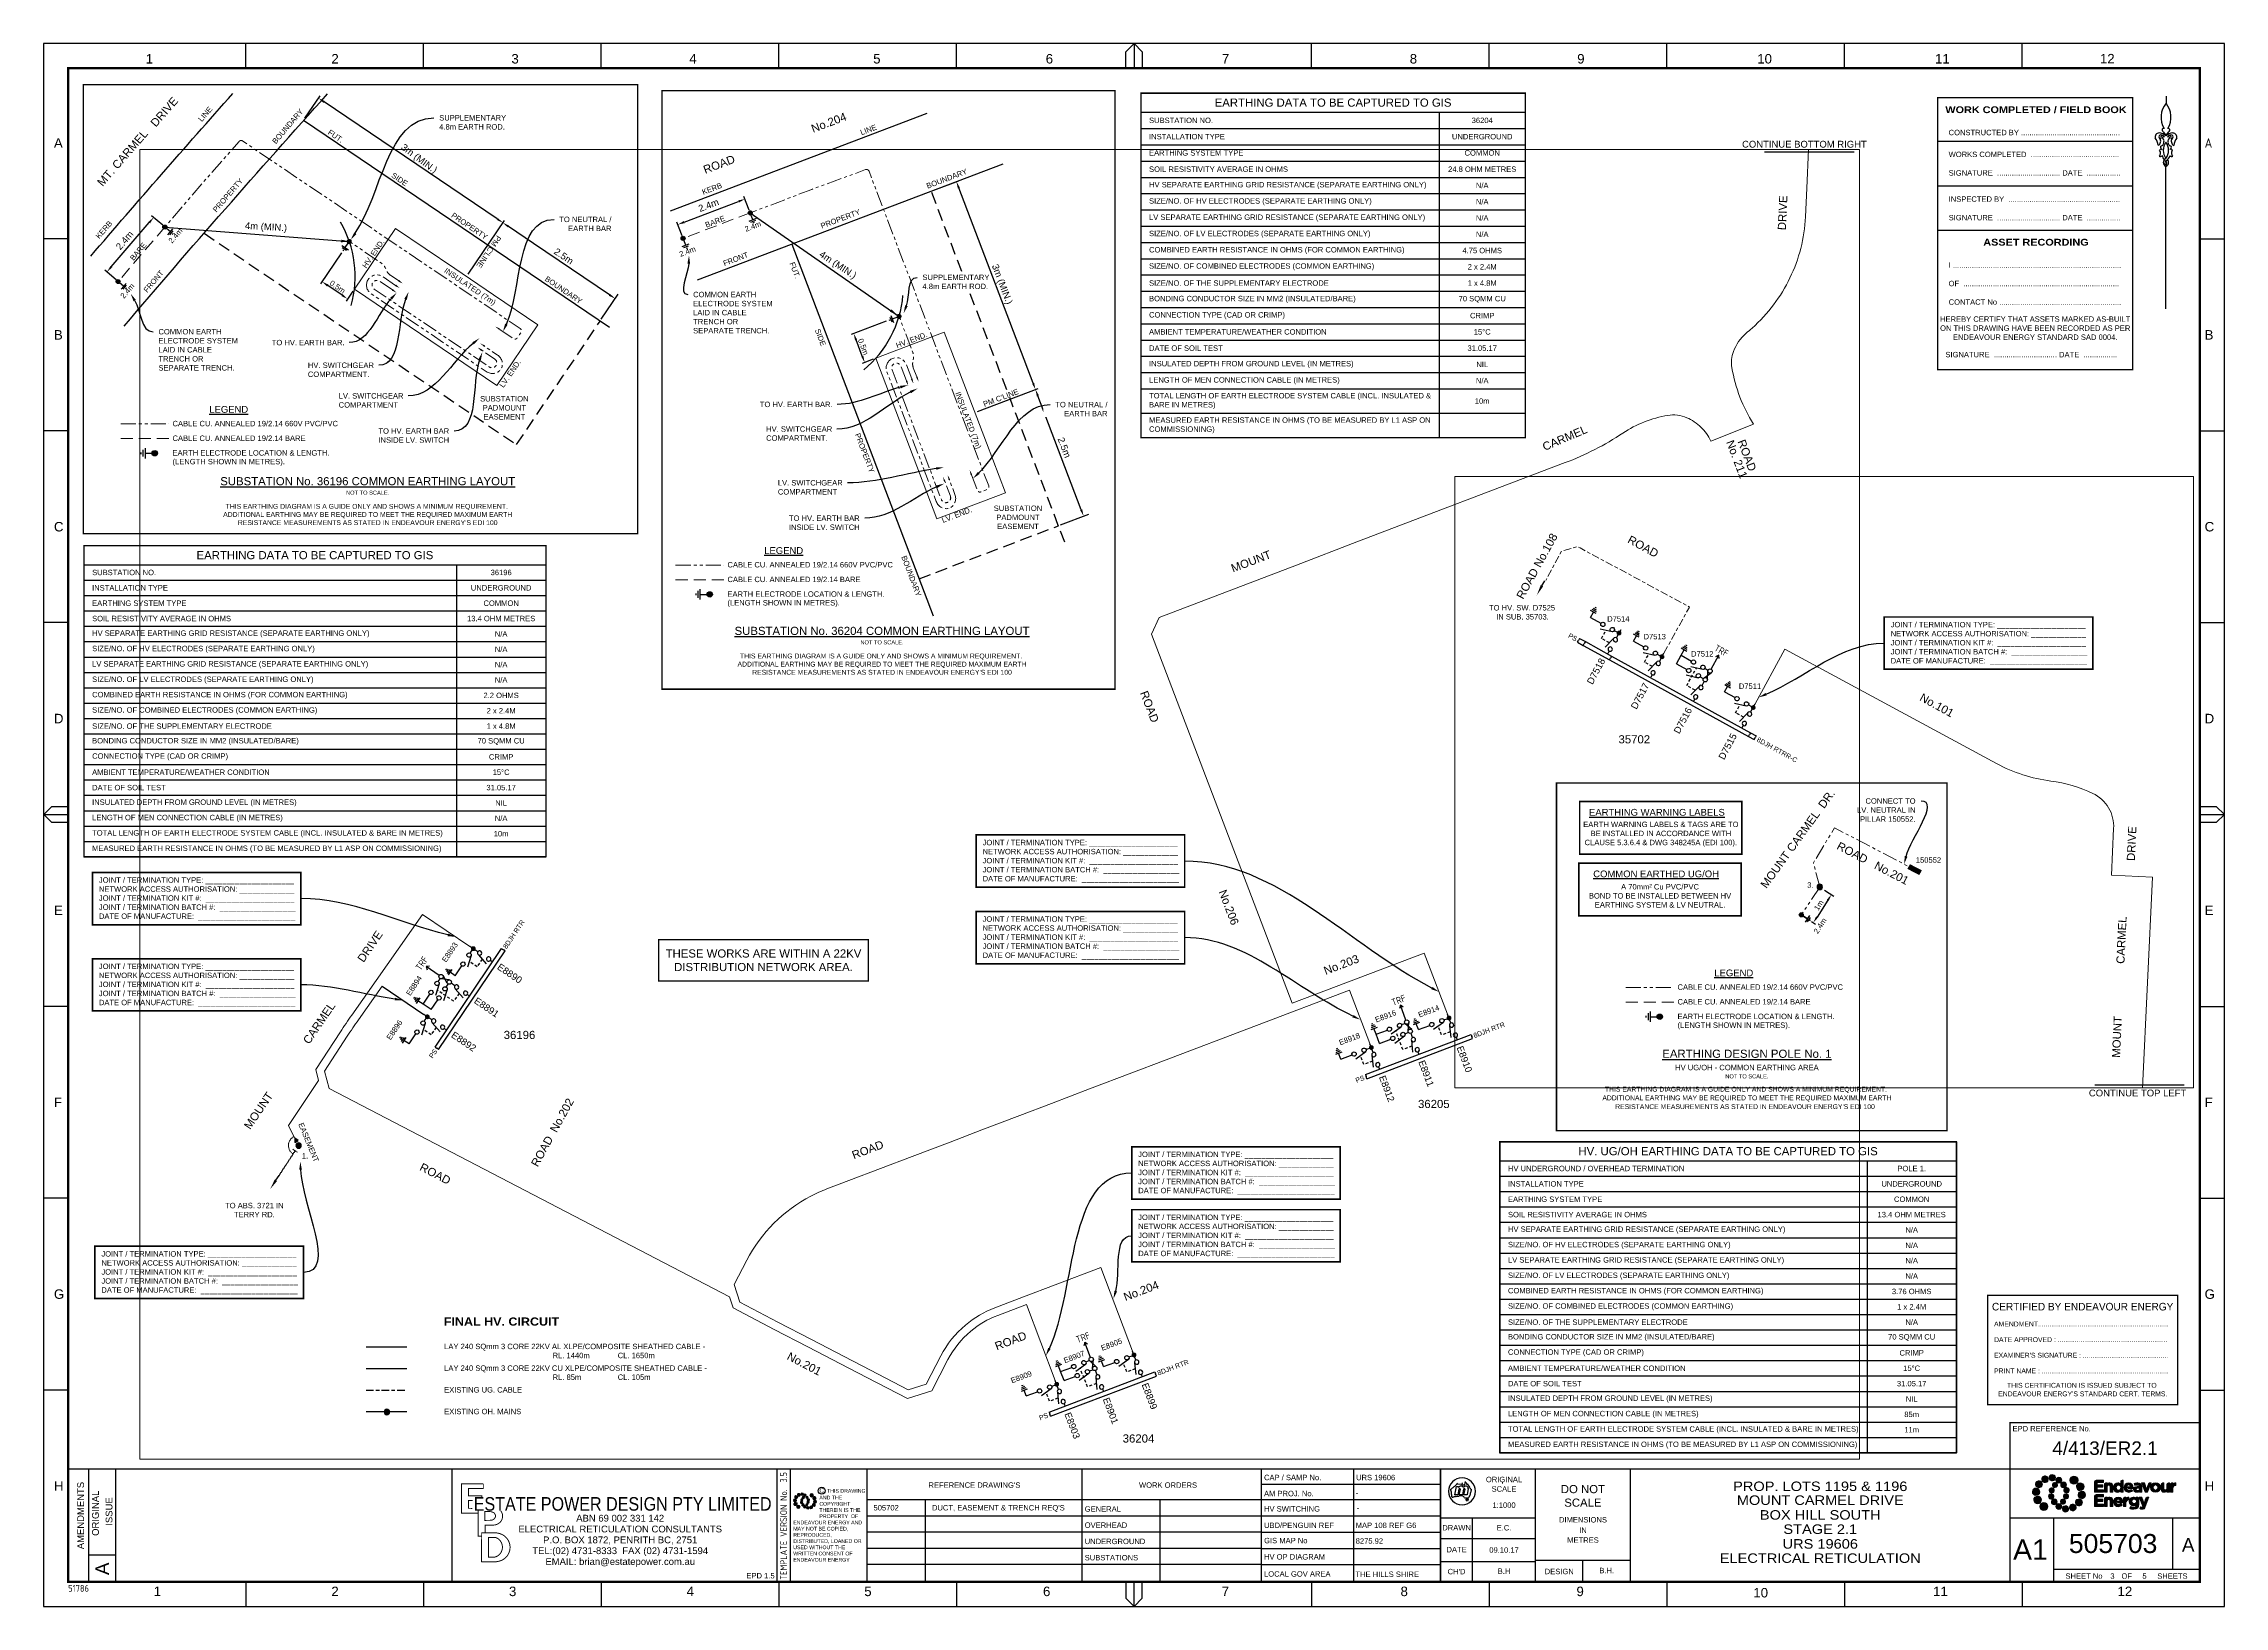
# Paper-space layout 'Retic (3)' of a CAD drawing. Header units: metres. Extents: x -9 to 795, y -5 to 571.
# The model-space entities are those that its viewports show. They can reach past a viewport. Long polylines and large blocks are cut down to what shows.
import ezdxf
from ezdxf import colors
from ezdxf.entities.mleader import LeaderData, LeaderLine
from ezdxf.enums import TextEntityAlignment as Align
from ezdxf.math import Vec2, Vec3

# ---------------------------------------------------------------- set-up
doc = ezdxf.new("R2010")
doc.units = ezdxf.units.M
doc.header["$LTSCALE"] = 0.7
for name, pattern in [('A', [0]), ('Cable Exist OH', [1, 1, 0]), ('Cable Exist UG', [8.2, 4, -1.2, 1.8, -1.2]), ('CENTERX2', [101.6, 63.5, -12.7, 12.7, -12.7]), ('Dash', [5, 3, -2]), ('DASHED', [19.05, 12.7, -6.35]), ('PHANTOM2', [31.75, 15.875, -3.175, 3.175, -3.175, 3.175, -3.175])]:
    doc.linetypes.add(name, pattern=pattern)
doc.layers.get('0').update_dxf_attribs({"color": 6})
for name, color, linetype in [('_User Miscellaneous1', 3, 'Continuous'), ('_User Miscellaneous6', 7, 'Continuous'), ('_User Miscellaneous7', 150, 'Continuous'), ('_User Miscellaneous8', 7, 'Continuous'), ('_User_HV_Exist', 7, 'Continuous'), ('Cadastre Developer_SP_NEW', 4, 'Continuous'), ('Cadastre Roads_SP_NEW', 8, 'Continuous'), ('Equip_HV_EXT', 1, 'Continuous'), ('Equip_HV_NEW', 1, 'Continuous'), ('Equip_SP_HV_NEW', 2, 'Continuous'), ('Mains_HV_NEW_U72', 2, 'Continuous'), ('Mains_HV_NEW_V17', 2, 'Continuous'), ('Mains_HV_NEW_V97', 2, 'Continuous'), ('Notes', 7, 'Continuous'), ('SupportsOH_SP_TR_HV_LV_SL_EXT', 7, 'Continuous'), ('SupportsUG_SP_EXT', 7, 'Continuous'), ('SupportsUG_SP_LV_SL_EXT', 7, 'Continuous')]:
    doc.layers.add(name, color=color, linetype=linetype)
doc.layers.add('_User Miscellaneous5', color=7, linetype='Continuous', lineweight=35)
doc.layers.add('Viewports', color=8, linetype='Continuous', plot=False)
doc.layers.get('SupportsUG_SP_EXT').off()
doc.styles.add('ARIAL', font='arial.ttf', dxfattribs={"height": 2})
doc.styles.add('ARIAL 2.5', font='arial.ttf', dxfattribs={"height": 2.5})
doc.styles.add('ARIAL 3.0', font='arial.ttf', dxfattribs={"height": 3})
doc.styles.add('COLUMN_LABEL', font='arial.ttf')
doc.styles.add('iecISOCP', font='isocp.shx')
doc.styles.add('IESYMBOL1', font='isocp.shx')
doc.styles.add('POLE_LABEL', font='arial.ttf')
doc.styles.get("Standard").update_dxf_attribs({"font": 'arial.ttf'})
doc.styles.add('style1', font='iso3098b.shx')
doc.styles.add('STYLE2', font='')
doc.styles.add('SWG_LABEL', font='arial.ttf')
doc.styles.add('SWITCH_LABEL', font='arial.ttf', dxfattribs={"height": 2.5})
doc.styles.get('STYLE2').set_extended_font_data('Arial Black')
doc.linetypes.add('Cable 1', pattern='A,10,-0.1,["//",style1,S=2.5,R=0,X=0.35,Y=-1.25],-5', length=15.1)
doc.linetypes.add('Cable New UG', pattern='A,8,-1,["x",style1,S=3.5,R=0,X=0.35,Y=-1],-3.5', length=12.5)

# ---------------------------------------------------------------- blocks, each defined once
blk = doc.blocks.new('EE_LOGO_SMALL')
at = {"layer": 'Notes'}
h = blk.add_hatch(color=256, dxfattribs=at)
edge = h.paths.add_edge_path()
edge.add_spline(control_points=[(-8.4, 2), (-9.2, 2), (-9.8, 1.4), (-9.8, 0.7), (-9.9, -0.1), (-9.3, -0.7), (-8.6, -0.8), (-7.8, -0.8), (-7.2, -0.2), (-7.1, 0.5), (-7.1, 1.3), (-7.7, 1.9), (-8.4, 2)], knot_values=[0, 0, 0, 0, 1, 1, 1, 2, 2, 2, 3, 3, 3, 4, 4, 4, 4], degree=3, periodic=0)
h = blk.add_hatch(color=256, dxfattribs=at)
edge = h.paths.add_edge_path()
edge.add_spline(control_points=[(-6.8, 4.5), (-7.4, 4.8), (-8.2, 4.6), (-8.6, 4), (-8.9, 3.4), (-8.7, 2.6), (-8.1, 2.2), (-7.5, 1.9), (-6.7, 2.1), (-6.3, 2.7), (-6, 3.3), (-6.2, 4.1), (-6.8, 4.5)], knot_values=[0, 0, 0, 0, 1, 1, 1, 2, 2, 2, 3, 3, 3, 4, 4, 4, 4], degree=3, periodic=0)
h = blk.add_hatch(color=256, dxfattribs=at)
edge = h.paths.add_edge_path()
edge.add_spline(control_points=[(-4.2, 5.9), (-4.6, 6.5), (-5.3, 6.6), (-5.9, 6.3), (-6.4, 5.9), (-6.6, 5.1), (-6.2, 4.6), (-5.9, 4), (-5.1, 3.8), (-4.6, 4.2), (-4, 4.6), (-3.8, 5.3), (-4.2, 5.9)], knot_values=[0, 0, 0, 0, 1, 1, 1, 2, 2, 2, 3, 3, 3, 4, 4, 4, 4], degree=3, periodic=0)
h = blk.add_hatch(color=256, dxfattribs=at)
edge = h.paths.add_edge_path()
edge.add_spline(control_points=[(-1.3, 5.9), (-1.4, 6.5), (-2, 7), (-2.6, 6.9), (-3.3, 6.9), (-3.7, 6.3), (-3.7, 5.6), (-3.6, 5), (-3, 4.5), (-2.4, 4.6), (-1.7, 4.7), (-1.3, 5.2), (-1.3, 5.9)], knot_values=[0, 0, 0, 0, 1, 1, 1, 2, 2, 2, 3, 3, 3, 4, 4, 4, 4], degree=3, periodic=0)
h = blk.add_hatch(color=256, dxfattribs=at)
edge = h.paths.add_edge_path()
edge.add_spline(control_points=[(-2.5, 2.1), (-3, 2.2), (-3.5, 1.9), (-3.6, 1.3), (-3.7, 0.8), (-3.4, 0.3), (-2.9, 0.2), (-2.4, 0.1), (-1.9, 0.4), (-1.8, 0.9), (-1.7, 1.5), (-2, 2), (-2.5, 2.1)], knot_values=[0, 0, 0, 0, 1, 1, 1, 2, 2, 2, 3, 3, 3, 4, 4, 4, 4], degree=3, periodic=0)
h = blk.add_hatch(color=256, dxfattribs=at)
edge = h.paths.add_edge_path()
edge.add_spline(control_points=[(1, 4.9), (1, 4.3), (0.5, 3.8), (-0.1, 3.8), (-0.7, 3.8), (-1.2, 4.3), (-1.2, 4.9), (-1.2, 5.5), (-0.7, 6), (-0.1, 6), (0.5, 6), (1, 5.5), (1, 4.9)], knot_values=[0, 0, 0, 0, 1, 1, 1, 2, 2, 2, 3, 3, 3, 4, 4, 4, 4], degree=3, periodic=0)
edge = h.paths.add_edge_path()
edge.add_spline(control_points=[(-1.4, 4), (-1.9, 4.1), (-2.4, 3.8), (-2.5, 3.3), (-2.6, 2.7), (-2.3, 2.2), (-1.8, 2.1), (-1.3, 2), (-0.7, 2.3), (-0.6, 2.9), (-0.5, 3.4), (-0.9, 3.9), (-1.4, 4)], knot_values=[0, 0, 0, 0, 1, 1, 1, 2, 2, 2, 3, 3, 3, 4, 4, 4, 4], degree=3, periodic=0)
h = blk.add_hatch(color=256, dxfattribs=at)
edge = h.paths.add_edge_path()
edge.add_spline(control_points=[(2.3, 2.4), (2.8, 2.8), (2.8, 3.4), (2.4, 3.9), (2, 4.3), (1.4, 4.3), (0.9, 3.9), (0.5, 3.6), (0.5, 2.9), (0.9, 2.5), (1.2, 2), (1.9, 2), (2.3, 2.4)], knot_values=[0, 0, 0, 0, 1, 1, 1, 2, 2, 2, 3, 3, 3, 4, 4, 4, 4], degree=3, periodic=0)
edge = h.paths.add_edge_path()
edge.add_spline(control_points=[(1, 4.9), (1, 4.3), (0.5, 3.8), (-0.1, 3.8), (-0.7, 3.8), (-1.2, 4.3), (-1.2, 4.9), (-1.2, 5.5), (-0.7, 6), (-0.1, 6), (0.5, 6), (1, 5.5), (1, 4.9)], knot_values=[0, 0, 0, 0, 1, 1, 1, 2, 2, 2, 3, 3, 3, 4, 4, 4, 4], degree=3, periodic=0)
h = blk.add_hatch(color=256, dxfattribs=at)
edge = h.paths.add_edge_path()
edge.add_spline(control_points=[(1, 4.9), (1, 4.3), (0.5, 3.8), (-0.1, 3.8), (-0.7, 3.8), (-1.2, 4.3), (-1.2, 4.9), (-1.2, 5.5), (-0.7, 6), (-0.1, 6), (0.5, 6), (1, 5.5), (1, 4.9)], knot_values=[0, 0, 0, 0, 1, 1, 1, 2, 2, 2, 3, 3, 3, 4, 4, 4, 4], degree=3, periodic=0)
edge = h.paths.add_edge_path(flags=16)
edge.add_spline(control_points=[(1, 4.9), (1, 4.3), (0.5, 3.8), (-0.1, 3.8), (-0.7, 3.8), (-1.2, 4.3), (-1.2, 4.9), (-1.2, 5.5), (-0.7, 6), (-0.1, 6), (0.5, 6), (1, 5.5), (1, 4.9)], knot_values=[0, 0, 0, 0, 1, 1, 1, 2, 2, 2, 3, 3, 3, 4, 4, 4, 4], degree=3, periodic=0)
h = blk.add_hatch(color=256, dxfattribs=at)
edge = h.paths.add_edge_path()
edge.add_spline(control_points=[(3, 0.2), (3.5, 0.3), (3.8, 0.9), (3.7, 1.4), (3.6, 1.9), (3, 2.3), (2.5, 2.1), (1.9, 2), (1.6, 1.4), (1.8, 0.9), (1.9, 0.4), (2.5, 0.1), (3, 0.2)], knot_values=[0, 0, 0, 0, 1, 1, 1, 2, 2, 2, 3, 3, 3, 4, 4, 4, 4], degree=3, periodic=0)
h = blk.add_hatch(color=256, dxfattribs=at)
edge = h.paths.add_edge_path()
edge.add_spline(control_points=[(7, 4.9), (7, 4), (6.3, 3.4), (5.5, 3.4), (4.6, 3.4), (4, 4), (4, 4.9), (4, 5.7), (4.6, 6.4), (5.5, 6.4), (6.3, 6.4), (7, 5.7), (7, 4.9)], knot_values=[0, 0, 0, 0, 1, 1, 1, 2, 2, 2, 3, 3, 3, 4, 4, 4, 4], degree=3, periodic=0)
h = blk.add_hatch(color=256, dxfattribs=at)
edge = h.paths.add_edge_path()
edge.add_spline(control_points=[(8.4, 1.1), (9.1, 1.5), (9.4, 2.3), (9.1, 3), (8.8, 3.7), (7.9, 4.1), (7.2, 3.8), (6.5, 3.4), (6.2, 2.6), (6.5, 1.9), (6.8, 1.2), (7.7, 0.8), (8.4, 1.1)], knot_values=[0, 0, 0, 0, 1, 1, 1, 2, 2, 2, 3, 3, 3, 4, 4, 4, 4], degree=3, periodic=0)
h = blk.add_hatch(color=256, dxfattribs=at)
edge = h.paths.add_edge_path()
edge.add_spline(control_points=[(8.3, -1.9), (9, -1.9), (9.7, -1.4), (9.7, -0.6), (9.7, 0.1), (9.2, 0.8), (8.4, 0.8), (7.7, 0.8), (7, 0.3), (7, -0.5), (6.9, -1.2), (7.5, -1.9), (8.3, -1.9)], knot_values=[0, 0, 0, 0, 1, 1, 1, 2, 2, 2, 3, 3, 3, 4, 4, 4, 4], degree=3, periodic=0)
h = blk.add_hatch(color=256, dxfattribs=at)
edge = h.paths.add_edge_path()
edge.add_spline(control_points=[(-8.5, -1.1), (-9.2, -1.4), (-9.6, -2.3), (-9.3, -3), (-8.9, -3.7), (-8.1, -4), (-7.4, -3.7), (-6.7, -3.4), (-6.3, -2.5), (-6.6, -1.8), (-7, -1.1), (-7.8, -0.8), (-8.5, -1.1)], knot_values=[0, 0, 0, 0, 1, 1, 1, 2, 2, 2, 3, 3, 3, 4, 4, 4, 4], degree=3, periodic=0)
h = blk.add_hatch(color=256, dxfattribs=at)
edge = h.paths.add_edge_path()
edge.add_spline(control_points=[(-7.1, -4.8), (-7.1, -4), (-6.5, -3.3), (-5.6, -3.3), (-4.8, -3.3), (-4.1, -4), (-4.1, -4.8), (-4.1, -5.7), (-4.8, -6.3), (-5.6, -6.3), (-6.5, -6.3), (-7.1, -5.7), (-7.1, -4.8)], knot_values=[0, 0, 0, 0, 1, 1, 1, 2, 2, 2, 3, 3, 3, 4, 4, 4, 4], degree=3, periodic=0)
h = blk.add_hatch(color=256, dxfattribs=at)
edge = h.paths.add_edge_path()
edge.add_spline(control_points=[(-3.1, -0.2), (-3.7, -0.3), (-4, -0.8), (-3.8, -1.4), (-3.7, -1.9), (-3.2, -2.2), (-2.6, -2.1), (-2.1, -1.9), (-1.8, -1.4), (-1.9, -0.9), (-2.1, -0.3), (-2.6, 0), (-3.1, -0.2)], knot_values=[0, 0, 0, 0, 1, 1, 1, 2, 2, 2, 3, 3, 3, 4, 4, 4, 4], degree=3, periodic=0)
h = blk.add_hatch(color=256, dxfattribs=at)
edge = h.paths.add_edge_path()
edge.add_spline(control_points=[(-2.5, -2.3), (-2.9, -2.7), (-3, -3.4), (-2.6, -3.8), (-2.2, -4.2), (-1.5, -4.3), (-1.1, -3.9), (-0.7, -3.5), (-0.6, -2.8), (-1, -2.4), (-1.4, -2), (-2, -1.9), (-2.5, -2.3)], knot_values=[0, 0, 0, 0, 1, 1, 1, 2, 2, 2, 3, 3, 3, 4, 4, 4, 4], degree=3, periodic=0)
h = blk.add_hatch(color=256, dxfattribs=at)
edge = h.paths.add_edge_path()
edge.add_spline(control_points=[(-1.2, -4.8), (-1.2, -4.2), (-0.7, -3.7), (-0.1, -3.7), (0.5, -3.7), (1, -4.2), (1, -4.8), (1, -5.4), (0.5, -5.9), (-0.1, -5.9), (-0.7, -5.9), (-1.2, -5.4), (-1.2, -4.8)], knot_values=[0, 0, 0, 0, 1, 1, 1, 2, 2, 2, 3, 3, 3, 4, 4, 4, 4], degree=3, periodic=0)
h = blk.add_hatch(color=256, dxfattribs=at)
edge = h.paths.add_edge_path()
edge.add_spline(control_points=[(1.2, -3.9), (1.7, -4.1), (2.2, -3.7), (2.3, -3.2), (2.5, -2.7), (2.1, -2.2), (1.6, -2.1), (1.1, -2), (0.6, -2.3), (0.5, -2.8), (0.4, -3.3), (0.7, -3.8), (1.2, -3.9)], knot_values=[0, 0, 0, 0, 1, 1, 1, 2, 2, 2, 3, 3, 3, 4, 4, 4, 4], degree=3, periodic=0)
h = blk.add_hatch(color=256, dxfattribs=at)
edge = h.paths.add_edge_path()
edge.add_spline(control_points=[(1.2, -5.8), (1.3, -6.5), (1.8, -6.9), (2.5, -6.9), (3.1, -6.8), (3.6, -6.2), (3.5, -5.6), (3.4, -5), (2.9, -4.5), (2.2, -4.6), (1.6, -4.6), (1.1, -5.2), (1.2, -5.8)], knot_values=[0, 0, 0, 0, 1, 1, 1, 2, 2, 2, 3, 3, 3, 4, 4, 4, 4], degree=3, periodic=0)
h = blk.add_hatch(color=256, dxfattribs=at)
edge = h.paths.add_edge_path()
edge.add_spline(control_points=[(2.4, -2), (2.9, -2.1), (3.4, -1.8), (3.5, -1.3), (3.6, -0.8), (3.3, -0.3), (2.8, -0.2), (2.2, -0.1), (1.7, -0.4), (1.6, -0.9), (1.5, -1.4), (1.8, -1.9), (2.4, -2)], knot_values=[0, 0, 0, 0, 1, 1, 1, 2, 2, 2, 3, 3, 3, 4, 4, 4, 4], degree=3, periodic=0)
h = blk.add_hatch(color=256, dxfattribs=at)
edge = h.paths.add_edge_path()
edge.add_spline(control_points=[(4, -5.8), (4.4, -6.4), (5.2, -6.6), (5.7, -6.2), (6.3, -5.8), (6.5, -5.1), (6.1, -4.5), (5.7, -4), (5, -3.8), (4.4, -4.2), (3.8, -4.5), (3.7, -5.3), (4, -5.8)], knot_values=[0, 0, 0, 0, 1, 1, 1, 2, 2, 2, 3, 3, 3, 4, 4, 4, 4], degree=3, periodic=0)
h = blk.add_hatch(color=256, dxfattribs=at)
edge = h.paths.add_edge_path()
edge.add_spline(control_points=[(6.7, -4.4), (7.3, -4.8), (8.1, -4.6), (8.4, -4), (8.8, -3.3), (8.6, -2.6), (8, -2.2), (7.3, -1.8), (6.6, -2.1), (6.2, -2.7), (5.8, -3.3), (6, -4.1), (6.7, -4.4)], knot_values=[0, 0, 0, 0, 1, 1, 1, 2, 2, 2, 3, 3, 3, 4, 4, 4, 4], degree=3, periodic=0)
at = {"layer": 'Notes', "lineweight": 0}
for points in [[(1.8, 2.1), (1.8, 2.1)], [(-2, -2.1), (-2, -2.1)]]:
    blk.add_lwpolyline(points, dxfattribs=at)
for points in [[(-8.4, 2), (-9.2, 2), (-9.8, 1.4), (-9.8, 0.7), (-9.9, -0.1), (-9.3, -0.7), (-8.6, -0.8), (-7.8, -0.8), (-7.2, -0.2), (-7.1, 0.5), (-7.1, 1.3), (-7.7, 1.9), (-8.4, 2)], [(-6.8, 4.5), (-7.4, 4.8), (-8.2, 4.6), (-8.6, 4), (-8.9, 3.4), (-8.7, 2.6), (-8.1, 2.2), (-7.5, 1.9), (-6.7, 2.1), (-6.3, 2.7), (-6, 3.3), (-6.2, 4.1), (-6.8, 4.5)], [(-4.2, 5.9), (-4.6, 6.5), (-5.3, 6.6), (-5.9, 6.3), (-6.4, 5.9), (-6.6, 5.1), (-6.2, 4.6), (-5.9, 4), (-5.1, 3.8), (-4.6, 4.2), (-4, 4.6), (-3.8, 5.3), (-4.2, 5.9)], [(-1.3, 5.9), (-1.4, 6.5), (-2, 7), (-2.6, 6.9), (-3.3, 6.9), (-3.7, 6.3), (-3.7, 5.6), (-3.6, 5), (-3, 4.5), (-2.4, 4.6), (-1.7, 4.7), (-1.3, 5.2), (-1.3, 5.9)], [(-2.5, 2.1), (-3, 2.2), (-3.5, 1.9), (-3.6, 1.3), (-3.7, 0.8), (-3.4, 0.3), (-2.9, 0.2), (-2.4, 0.1), (-1.9, 0.4), (-1.8, 0.9), (-1.7, 1.5), (-2, 2), (-2.5, 2.1)], [(-1.4, 4), (-1.9, 4.1), (-2.4, 3.8), (-2.5, 3.3), (-2.6, 2.7), (-2.3, 2.2), (-1.8, 2.1), (-1.3, 2), (-0.7, 2.3), (-0.6, 2.9), (-0.5, 3.4), (-0.9, 3.9), (-1.4, 4)], [(1, 4.9), (1, 4.3), (0.5, 3.8), (-0.1, 3.8), (-0.7, 3.8), (-1.2, 4.3), (-1.2, 4.9), (-1.2, 5.5), (-0.7, 6), (-0.1, 6), (0.5, 6), (1, 5.5), (1, 4.9)], [(1, 4.9), (1, 4.3), (0.5, 3.8), (-0.1, 3.8), (-0.7, 3.8), (-1.2, 4.3), (-1.2, 4.9), (-1.2, 5.5), (-0.7, 6), (-0.1, 6), (0.5, 6), (1, 5.5), (1, 4.9)], [(2.3, 2.4), (2.8, 2.8), (2.8, 3.4), (2.4, 3.9), (2, 4.3), (1.4, 4.3), (0.9, 3.9), (0.5, 3.6), (0.5, 2.9), (0.9, 2.5), (1.2, 2), (1.9, 2), (2.3, 2.4)], [(3, 0.2), (3.5, 0.3), (3.8, 0.9), (3.7, 1.4), (3.6, 1.9), (3, 2.3), (2.5, 2.1), (1.9, 2), (1.6, 1.4), (1.8, 0.9), (1.9, 0.4), (2.5, 0.1), (3, 0.2)], [(7, 4.9), (7, 4), (6.3, 3.4), (5.5, 3.4), (4.6, 3.4), (4, 4), (4, 4.9), (4, 5.7), (4.6, 6.4), (5.5, 6.4), (6.3, 6.4), (7, 5.7), (7, 4.9)], [(8.4, 1.1), (9.1, 1.5), (9.4, 2.3), (9.1, 3), (8.8, 3.7), (7.9, 4.1), (7.2, 3.8), (6.5, 3.4), (6.2, 2.6), (6.5, 1.9), (6.8, 1.2), (7.7, 0.8), (8.4, 1.1)], [(8.3, -1.9), (9, -1.9), (9.7, -1.4), (9.7, -0.6), (9.7, 0.1), (9.2, 0.8), (8.4, 0.8), (7.7, 0.8), (7, 0.3), (7, -0.5), (6.9, -1.2), (7.5, -1.9), (8.3, -1.9)], [(-8.5, -1.1), (-9.2, -1.4), (-9.6, -2.3), (-9.3, -3), (-8.9, -3.7), (-8.1, -4), (-7.4, -3.7), (-6.7, -3.4), (-6.3, -2.5), (-6.6, -1.8), (-7, -1.1), (-7.8, -0.8), (-8.5, -1.1)], [(-7.1, -4.8), (-7.1, -4), (-6.5, -3.3), (-5.6, -3.3), (-4.8, -3.3), (-4.1, -4), (-4.1, -4.8), (-4.1, -5.7), (-4.8, -6.3), (-5.6, -6.3), (-6.5, -6.3), (-7.1, -5.7), (-7.1, -4.8)], [(-3.1, -0.2), (-3.7, -0.3), (-4, -0.8), (-3.8, -1.4), (-3.7, -1.9), (-3.2, -2.2), (-2.6, -2.1), (-2.1, -1.9), (-1.8, -1.4), (-1.9, -0.9), (-2.1, -0.3), (-2.6, 0), (-3.1, -0.2)], [(-2.5, -2.3), (-2.9, -2.7), (-3, -3.4), (-2.6, -3.8), (-2.2, -4.2), (-1.5, -4.3), (-1.1, -3.9), (-0.7, -3.5), (-0.6, -2.8), (-1, -2.4), (-1.4, -2), (-2, -1.9), (-2.5, -2.3)], [(-1.2, -4.8), (-1.2, -4.2), (-0.7, -3.7), (-0.1, -3.7), (0.5, -3.7), (1, -4.2), (1, -4.8), (1, -5.4), (0.5, -5.9), (-0.1, -5.9), (-0.7, -5.9), (-1.2, -5.4), (-1.2, -4.8)], [(1.2, -3.9), (1.7, -4.1), (2.2, -3.7), (2.3, -3.2), (2.5, -2.7), (2.1, -2.2), (1.6, -2.1), (1.1, -2), (0.6, -2.3), (0.5, -2.8), (0.4, -3.3), (0.7, -3.8), (1.2, -3.9)], [(1.2, -5.8), (1.3, -6.5), (1.8, -6.9), (2.5, -6.9), (3.1, -6.8), (3.6, -6.2), (3.5, -5.6), (3.4, -5), (2.9, -4.5), (2.2, -4.6), (1.6, -4.6), (1.1, -5.2), (1.2, -5.8)], [(2.4, -2), (2.9, -2.1), (3.4, -1.8), (3.5, -1.3), (3.6, -0.8), (3.3, -0.3), (2.8, -0.2), (2.2, -0.1), (1.7, -0.4), (1.6, -0.9), (1.5, -1.4), (1.8, -1.9), (2.4, -2)], [(4, -5.8), (4.4, -6.4), (5.2, -6.6), (5.7, -6.2), (6.3, -5.8), (6.5, -5.1), (6.1, -4.5), (5.7, -4), (5, -3.8), (4.4, -4.2), (3.8, -4.5), (3.7, -5.3), (4, -5.8)], [(6.7, -4.4), (7.3, -4.8), (8.1, -4.6), (8.4, -4), (8.8, -3.3), (8.6, -2.6), (8, -2.2), (7.3, -1.8), (6.6, -2.1), (6.2, -2.7), (5.8, -3.3), (6, -4.1), (6.7, -4.4)]]:
    blk.add_open_spline(points, degree=3, knots=[0, 0, 0, 0, 1, 1, 1, 2, 2, 2, 3, 3, 3, 4, 4, 4, 4], dxfattribs=at)
blk = doc.blocks.new('EE_COPYRIGHT_A1')
at = {"layer": 'Notes'}
blk.add_circle((9.53, -0.82), 1.15, dxfattribs=at)
at = {"xscale": 0.4, "yscale": 0.4, "zscale": 0.4}
blk.add_blockref('EE_LOGO_SMALL', (3.96, -4.29), dxfattribs=at)
at = {"layer": 'Notes', "insert": (0, 0), "char_height": 1.25, "width": 24.1208, "attachment_point": 1, "style": 'ARIAL'}
blk.add_mtext('\\pt8.75;               ^I{\\H1.2x;C } THIS DRAWING\\P\\pi-8.75,l8.75,t8.75,20;       ^IAND THE ^I\\P\\pi0,t8.75;COPYRIGHT\\P\\pi-8.75,t1.25,8.75;^I^ITHEREIN IS THE PROPERTY  OF \\P\\pi0,l0,t1.25;ENDEAVOUR ENERGY AND MAY NOT BE COPIED, REPRODUCED, DISTRIBUTED, LOANED OR USED WITHOUT THE WRITTEN CONSENT OF ENDEAVOUR ENERGY', dxfattribs=at)
blk = doc.blocks.new('A1_FRAME_TITLE')
at = {"layer": '_User Miscellaneous1'}
h = blk.add_hatch(color=256, dxfattribs=at)
edge = h.paths.add_edge_path()
edge.add_spline(control_points=[(734.78, 40.56), (734.04, 40.6), (733.4, 40.03), (733.36, 39.28), (733.31, 38.53), (733.88, 37.89), (734.63, 37.85), (735.38, 37.81), (736.02, 38.38), (736.06, 39.13), (736.1, 39.87), (735.53, 40.51), (734.78, 40.56)], knot_values=[0, 0, 0, 0, 1, 1, 1, 2, 2, 2, 3, 3, 3, 4, 4, 4, 4], degree=3, periodic=0)
h = blk.add_hatch(color=256, dxfattribs=at)
edge = h.paths.add_edge_path()
edge.add_spline(control_points=[(736.39, 43.07), (735.78, 43.43), (734.99, 43.22), (734.63, 42.61), (734.27, 41.99), (734.48, 41.21), (735.09, 40.85), (735.71, 40.49), (736.5, 40.7), (736.85, 41.31), (737.21, 41.93), (737.01, 42.72), (736.39, 43.07)], knot_values=[0, 0, 0, 0, 1, 1, 1, 2, 2, 2, 3, 3, 3, 4, 4, 4, 4], degree=3, periodic=0)
h = blk.add_hatch(color=256, dxfattribs=at)
edge = h.paths.add_edge_path()
edge.add_spline(control_points=[(739, 44.49), (738.64, 45.06), (737.88, 45.23), (737.31, 44.86), (736.75, 44.49), (736.58, 43.74), (736.95, 43.17), (737.32, 42.6), (738.07, 42.44), (738.64, 42.8), (739.21, 43.17), (739.37, 43.93), (739, 44.49)], knot_values=[0, 0, 0, 0, 1, 1, 1, 2, 2, 2, 3, 3, 3, 4, 4, 4, 4], degree=3, periodic=0)
h = blk.add_hatch(color=256, dxfattribs=at)
edge = h.paths.add_edge_path()
edge.add_spline(control_points=[(740.69, 40.68), (740.18, 40.79), (739.68, 40.46), (739.57, 39.95), (739.46, 39.44), (739.78, 38.94), (740.29, 38.83), (740.8, 38.71), (741.31, 39.04), (741.42, 39.55), (741.53, 40.06), (741.2, 40.57), (740.69, 40.68)], knot_values=[0, 0, 0, 0, 1, 1, 1, 2, 2, 2, 3, 3, 3, 4, 4, 4, 4], degree=3, periodic=0)
h = blk.add_hatch(color=256, dxfattribs=at)
edge = h.paths.add_edge_path()
edge.add_spline(control_points=[(741.85, 44.48), (741.78, 45.12), (741.21, 45.59), (740.58, 45.52), (739.94, 45.46), (739.47, 44.89), (739.54, 44.25), (739.6, 43.61), (740.17, 43.15), (740.81, 43.21), (741.45, 43.28), (741.91, 43.84), (741.85, 44.48)], knot_values=[0, 0, 0, 0, 1, 1, 1, 2, 2, 2, 3, 3, 3, 4, 4, 4, 4], degree=3, periodic=0)
h = blk.add_hatch(color=256, dxfattribs=at)
edge = h.paths.add_edge_path()
edge.add_spline(control_points=[(744.21, 43.48), (744.21, 42.88), (743.72, 42.39), (743.12, 42.39), (742.52, 42.39), (742.04, 42.88), (742.04, 43.48), (742.04, 44.08), (742.52, 44.57), (743.12, 44.57), (743.72, 44.57), (744.21, 44.08), (744.21, 43.48)], knot_values=[0, 0, 0, 0, 1, 1, 1, 2, 2, 2, 3, 3, 3, 4, 4, 4, 4], degree=3, periodic=0)
edge = h.paths.add_edge_path()
edge.add_spline(control_points=[(741.83, 42.59), (741.32, 42.7), (740.82, 42.37), (740.71, 41.86), (740.6, 41.35), (740.92, 40.85), (741.43, 40.74), (741.94, 40.63), (742.45, 40.95), (742.56, 41.46), (742.67, 41.97), (742.34, 42.48), (741.83, 42.59)], knot_values=[0, 0, 0, 0, 1, 1, 1, 2, 2, 2, 3, 3, 3, 4, 4, 4, 4], degree=3, periodic=0)
h = blk.add_hatch(color=256, dxfattribs=at)
edge = h.paths.add_edge_path()
edge.add_spline(control_points=[(745.53, 40.98), (745.96, 41.37), (746, 42.03), (745.61, 42.46), (745.23, 42.89), (744.57, 42.93), (744.13, 42.54), (743.7, 42.16), (743.67, 41.49), (744.05, 41.06), (744.44, 40.63), (745.1, 40.59), (745.53, 40.98)], knot_values=[0, 0, 0, 0, 1, 1, 1, 2, 2, 2, 3, 3, 3, 4, 4, 4, 4], degree=3, periodic=0)
edge = h.paths.add_edge_path()
edge.add_spline(control_points=[(744.21, 43.48), (744.21, 42.88), (743.72, 42.39), (743.12, 42.39), (742.52, 42.39), (742.04, 42.88), (742.04, 43.48), (742.04, 44.08), (742.52, 44.57), (743.12, 44.57), (743.72, 44.57), (744.21, 44.08), (744.21, 43.48)], knot_values=[0, 0, 0, 0, 1, 1, 1, 2, 2, 2, 3, 3, 3, 4, 4, 4, 4], degree=3, periodic=0)
h = blk.add_hatch(color=256, dxfattribs=at)
edge = h.paths.add_edge_path()
edge.add_spline(control_points=[(744.21, 43.48), (744.21, 42.88), (743.72, 42.39), (743.12, 42.39), (742.52, 42.39), (742.04, 42.88), (742.04, 43.48), (742.04, 44.08), (742.52, 44.57), (743.12, 44.57), (743.72, 44.57), (744.21, 44.08), (744.21, 43.48)], knot_values=[0, 0, 0, 0, 1, 1, 1, 2, 2, 2, 3, 3, 3, 4, 4, 4, 4], degree=3, periodic=0)
edge = h.paths.add_edge_path(flags=16)
edge.add_spline(control_points=[(744.21, 43.48), (744.21, 42.88), (743.72, 42.39), (743.12, 42.39), (742.52, 42.39), (742.04, 42.88), (742.04, 43.48), (742.04, 44.08), (742.52, 44.57), (743.12, 44.57), (743.72, 44.57), (744.21, 44.08), (744.21, 43.48)], knot_values=[0, 0, 0, 0, 1, 1, 1, 2, 2, 2, 3, 3, 3, 4, 4, 4, 4], degree=3, periodic=0)
h = blk.add_hatch(color=256, dxfattribs=at)
edge = h.paths.add_edge_path()
edge.add_spline(control_points=[(746.18, 38.8), (746.71, 38.94), (747.03, 39.48), (746.89, 40.01), (746.75, 40.55), (746.2, 40.86), (745.67, 40.72), (745.14, 40.58), (744.82, 40.04), (744.96, 39.51), (745.1, 38.98), (745.65, 38.66), (746.18, 38.8)], knot_values=[0, 0, 0, 0, 1, 1, 1, 2, 2, 2, 3, 3, 3, 4, 4, 4, 4], degree=3, periodic=0)
h = blk.add_hatch(color=256, dxfattribs=at)
edge = h.paths.add_edge_path()
edge.add_spline(control_points=[(750.19, 43.48), (750.19, 42.65), (749.51, 41.97), (748.68, 41.97), (747.84, 41.97), (747.17, 42.65), (747.17, 43.48), (747.17, 44.31), (747.84, 44.99), (748.68, 44.99), (749.51, 44.99), (750.19, 44.31), (750.19, 43.48)], knot_values=[0, 0, 0, 0, 1, 1, 1, 2, 2, 2, 3, 3, 3, 4, 4, 4, 4], degree=3, periodic=0)
h = blk.add_hatch(color=256, dxfattribs=at)
edge = h.paths.add_edge_path()
edge.add_spline(control_points=[(751.57, 39.75), (752.29, 40.06), (752.62, 40.91), (752.3, 41.63), (751.98, 42.35), (751.14, 42.67), (750.42, 42.36), (749.7, 42.04), (749.37, 41.2), (749.69, 40.48), (750.01, 39.76), (750.85, 39.43), (751.57, 39.75)], knot_values=[0, 0, 0, 0, 1, 1, 1, 2, 2, 2, 3, 3, 3, 4, 4, 4, 4], degree=3, periodic=0)
h = blk.add_hatch(color=256, dxfattribs=at)
edge = h.paths.add_edge_path()
edge.add_spline(control_points=[(756.27, 39.06), (756.27, 39.06), (756.27, 42.87), (756.27, 42.92), (756.27, 42.96), (756.27, 43.48), (756.83, 43.48), (757.38, 43.48), (759.63, 43.48), (759.63, 43.48), (759.63, 43.48), (759.63, 42.61), (759.63, 42.61), (759.63, 42.61), (757.24, 42.61), (757.24, 42.61), (757.24, 42.61), (757.24, 41.72), (757.24, 41.72), (757.24, 41.72), (759.32, 41.72), (759.32, 41.72), (759.32, 41.72), (759.32, 40.85), (759.32, 40.85), (759.32, 40.85), (757.24, 40.85), (757.24, 40.85), (757.24, 40.85), (757.24, 39.92), (757.24, 39.92), (757.24, 39.92), (759.63, 39.92), (759.63, 39.92), (759.63, 39.92), (759.63, 39.06), (759.63, 39.06), (759.63, 39.06), (756.27, 39.06), (756.27, 39.06)], knot_values=[0, 0, 0, 0, 1, 1, 1, 2, 2, 2, 3, 3, 3, 4, 4, 4, 5, 5, 5, 6, 6, 6, 7, 7, 7, 8, 8, 8, 9, 9, 9, 10, 10, 10, 11, 11, 11, 12, 12, 12, 13, 13, 13, 13], degree=3, periodic=0)
h = blk.add_hatch(color=256, dxfattribs=at)
edge = h.paths.add_edge_path()
edge.add_spline(control_points=[(762.06, 39.06), (762.06, 39.06), (762.06, 40.95), (762.06, 40.95), (762.06, 41.4), (761.85, 41.64), (761.48, 41.64), (761.12, 41.64), (760.88, 41.4), (760.88, 40.95), (760.88, 40.95), (760.88, 39.06), (760.88, 39.06), (760.88, 39.06), (759.92, 39.06), (759.92, 39.06), (759.92, 39.06), (759.93, 41.83), (759.92, 41.89), (759.92, 41.95), (759.92, 42.44), (760.48, 42.44), (760.88, 42.44), (760.88, 42.44), (760.88, 42.44), (760.88, 42.44), (760.88, 41.96), (760.88, 41.96), (761.11, 42.25), (761.39, 42.51), (761.88, 42.51), (762.6, 42.51), (763.02, 42.03), (763.02, 41.25), (763.02, 41.25), (763.02, 39.06), (763.02, 39.06), (763.02, 39.06), (762.06, 39.06), (762.06, 39.06)], knot_values=[0, 0, 0, 0, 1, 1, 1, 2, 2, 2, 3, 3, 3, 4, 4, 4, 5, 5, 5, 6, 6, 6, 7, 7, 7, 8, 8, 8, 9, 9, 9, 10, 10, 10, 11, 11, 11, 12, 12, 12, 13, 13, 13, 13], degree=3, periodic=0)
h = blk.add_hatch(color=256, dxfattribs=at)
edge = h.paths.add_edge_path(flags=16)
edge.add_spline(control_points=[(765.92, 40.75), (765.92, 41.31), (765.55, 41.69), (765.1, 41.69), (764.65, 41.69), (764.27, 41.32), (764.27, 40.75), (764.27, 40.75), (764.27, 40.74), (764.27, 40.74), (764.27, 40.18), (764.65, 39.8), (765.1, 39.8), (765.55, 39.8), (765.92, 40.18), (765.92, 40.74), (765.92, 40.74), (765.92, 40.75), (765.92, 40.75)], knot_values=[0, 0, 0, 0, 1, 1, 1, 2, 2, 2, 3, 3, 3, 4, 4, 4, 5, 5, 5, 6, 6, 6, 6], degree=3, periodic=0)
edge = h.paths.add_edge_path()
edge.add_spline(control_points=[(765.91, 39.06), (765.91, 39.06), (765.91, 39.54), (765.91, 39.54), (765.67, 39.22), (765.35, 38.99), (764.85, 38.99), (764.06, 38.99), (763.31, 39.61), (763.31, 40.74), (763.31, 40.74), (763.31, 40.75), (763.31, 40.75), (763.31, 41.88), (764.05, 42.5), (764.85, 42.5), (765.36, 42.5), (765.68, 42.27), (765.91, 42), (765.91, 42), (765.91, 42.88), (765.91, 42.92), (765.91, 42.96), (765.91, 43.48), (766.46, 43.48), (766.85, 43.48), (766.87, 43.48), (766.87, 43.48), (766.87, 43.48), (766.87, 39.06), (766.87, 39.06), (766.87, 39.06), (765.91, 39.06), (765.91, 39.06)], knot_values=[0, 0, 0, 0, 1, 1, 1, 2, 2, 2, 3, 3, 3, 4, 4, 4, 5, 5, 5, 6, 6, 6, 7, 7, 7, 8, 8, 8, 9, 9, 9, 10, 10, 10, 11, 11, 11, 11], degree=3, periodic=0)
h = blk.add_hatch(color=256, dxfattribs=at)
edge = h.paths.add_edge_path()
edge.add_spline(control_points=[(768.81, 42.51), (767.82, 42.51), (767.13, 41.71), (767.13, 40.75), (767.13, 40.75), (767.13, 40.73), (767.13, 40.73), (767.13, 39.7), (767.89, 38.99), (768.9, 38.99), (769.52, 38.99), (769.97, 39.22), (770.29, 39.62), (770.29, 39.62), (769.74, 40.1), (769.74, 40.1), (769.47, 39.86), (769.24, 39.76), (768.92, 39.76), (768.45, 39.75), (768.12, 40.11), (768.08, 40.48), (768.04, 40.8), (768.05, 40.91), (768.07, 41.05), (768.14, 41.47), (768.41, 41.74), (768.81, 41.74), (769.21, 41.74), (769.46, 41.45), (769.52, 41.02), (769.52, 41.02), (768.26, 41.02), (768.26, 41.02), (768.26, 41.02), (768.24, 40.42), (768.76, 40.42), (769.29, 40.42), (770.44, 40.42), (770.44, 40.42), (770.45, 40.51), (770.46, 40.56), (770.46, 40.66), (770.46, 40.66), (770.46, 40.67), (770.46, 40.67), (770.46, 41.63), (769.94, 42.51), (768.81, 42.51)], knot_values=[0, 0, 0, 0, 1, 1, 1, 2, 2, 2, 3, 3, 3, 4, 4, 4, 5, 5, 5, 6, 6, 6, 7, 7, 7, 8, 8, 8, 9, 9, 9, 10, 10, 10, 11, 11, 11, 12, 12, 12, 13, 13, 13, 14, 14, 14, 15, 15, 15, 16, 16, 16, 16], degree=3, periodic=0)
h = blk.add_hatch(color=256, dxfattribs=at)
edge = h.paths.add_edge_path(flags=16)
edge.add_spline(control_points=[(772.81, 40.42), (772.65, 40.5), (772.44, 40.55), (772.2, 40.55), (771.79, 40.55), (771.54, 40.38), (771.54, 40.08), (771.54, 40.08), (771.54, 40.07), (771.54, 40.07), (771.54, 39.81), (771.75, 39.66), (772.06, 39.66), (772.51, 39.66), (772.81, 39.9), (772.81, 40.25), (772.81, 40.25), (772.81, 40.42), (772.81, 40.42)], knot_values=[0, 0, 0, 0, 1, 1, 1, 2, 2, 2, 3, 3, 3, 4, 4, 4, 5, 5, 5, 6, 6, 6, 6], degree=3, periodic=0)
edge = h.paths.add_edge_path()
edge.add_spline(control_points=[(772.8, 39.06), (772.8, 39.06), (772.8, 39.42), (772.8, 39.42), (772.56, 39.17), (772.24, 39), (771.77, 39), (771.13, 39), (770.61, 39.36), (770.61, 40.03), (770.61, 40.03), (770.61, 40.04), (770.61, 40.04), (770.61, 40.78), (771.17, 41.12), (771.97, 41.12), (772.32, 41.12), (772.56, 41.07), (772.8, 40.98), (772.8, 40.98), (772.8, 41.04), (772.8, 41.04), (772.8, 41.44), (772.56, 41.69), (772.08, 41.69), (771.71, 41.69), (771.45, 41.62), (771.14, 41.5), (771.14, 41.5), (770.9, 42.24), (770.9, 42.24), (771.27, 42.4), (771.64, 42.51), (772.21, 42.51), (773.26, 42.51), (773.72, 41.97), (773.72, 41.05), (773.72, 41.05), (773.72, 39.06), (773.72, 39.06), (773.72, 39.06), (772.8, 39.06), (772.8, 39.06)], knot_values=[0, 0, 0, 0, 1, 1, 1, 2, 2, 2, 3, 3, 3, 4, 4, 4, 5, 5, 5, 6, 6, 6, 7, 7, 7, 8, 8, 8, 9, 9, 9, 10, 10, 10, 11, 11, 11, 12, 12, 12, 13, 13, 13, 14, 14, 14, 14], degree=3, periodic=0)
h = blk.add_hatch(color=256, dxfattribs=at)
edge = h.paths.add_edge_path()
edge.add_spline(control_points=[(775.83, 39.06), (775.83, 39.06), (774.96, 39.06), (774.96, 39.06), (774.96, 39.06), (773.63, 42.45), (773.63, 42.45), (773.63, 42.45), (774.65, 42.45), (774.65, 42.45), (774.65, 42.45), (775.4, 40.2), (775.4, 40.2), (775.4, 40.2), (775.98, 41.91), (775.98, 41.91), (775.98, 41.91), (776.15, 42.45), (776.52, 42.45), (776.9, 42.45), (777.17, 42.45), (777.17, 42.45), (777.17, 42.45), (775.83, 39.06), (775.83, 39.06)], knot_values=[0, 0, 0, 0, 1, 1, 1, 2, 2, 2, 3, 3, 3, 4, 4, 4, 5, 5, 5, 6, 6, 6, 7, 7, 7, 8, 8, 8, 8], degree=3, periodic=0)
h = blk.add_hatch(color=256, dxfattribs=at)
edge = h.paths.add_edge_path(flags=16)
edge.add_spline(control_points=[(779.64, 40.78), (779.64, 41.28), (779.28, 41.71), (778.75, 41.71), (778.2, 41.71), (777.87, 41.29), (777.87, 40.79), (777.87, 40.79), (777.87, 40.78), (777.87, 40.78), (777.87, 40.28), (778.23, 39.84), (778.76, 39.84), (779.31, 39.84), (779.64, 40.26), (779.64, 40.76), (779.64, 40.76), (779.64, 40.78), (779.64, 40.78)], knot_values=[0, 0, 0, 0, 1, 1, 1, 2, 2, 2, 3, 3, 3, 4, 4, 4, 5, 5, 5, 6, 6, 6, 6], degree=3, periodic=0)
edge = h.paths.add_edge_path()
edge.add_spline(control_points=[(778.75, 39.01), (777.7, 39.01), (776.92, 39.79), (776.92, 40.76), (776.92, 40.76), (776.92, 40.78), (776.92, 40.78), (776.92, 41.75), (777.71, 42.54), (778.76, 42.54), (779.81, 42.54), (780.59, 41.76), (780.59, 40.79), (780.59, 40.79), (780.59, 40.78), (780.59, 40.78), (780.59, 39.8), (779.8, 39.01), (778.75, 39.01)], knot_values=[0, 0, 0, 0, 1, 1, 1, 2, 2, 2, 3, 3, 3, 4, 4, 4, 5, 5, 5, 6, 6, 6, 6], degree=3, periodic=0)
h = blk.add_hatch(color=256, dxfattribs=at)
edge = h.paths.add_edge_path()
edge.add_spline(control_points=[(782.98, 39.06), (782.98, 39.06), (782.98, 39.54), (782.98, 39.54), (782.76, 39.25), (782.48, 39), (781.99, 39), (781.27, 39), (780.84, 39.48), (780.84, 40.25), (780.84, 40.25), (780.84, 41.84), (780.84, 41.89), (780.84, 41.94), (780.84, 42.44), (781.4, 42.44), (781.8, 42.44), (781.8, 42.44), (781.8, 42.44), (781.8, 42.44), (781.8, 40.56), (781.8, 40.56), (781.8, 40.1), (782.02, 39.87), (782.38, 39.87), (782.75, 39.87), (782.98, 40.1), (782.98, 40.56), (782.98, 40.56), (782.98, 41.82), (782.98, 41.89), (782.98, 41.96), (782.99, 42.44), (783.54, 42.44), (783.94, 42.44), (783.94, 42.44), (783.94, 42.44), (783.94, 42.44), (783.94, 39.06), (783.94, 39.06), (783.94, 39.06), (782.98, 39.06), (782.98, 39.06)], knot_values=[0, 0, 0, 0, 1, 1, 1, 2, 2, 2, 3, 3, 3, 4, 4, 4, 5, 5, 5, 6, 6, 6, 7, 7, 7, 8, 8, 8, 9, 9, 9, 10, 10, 10, 11, 11, 11, 12, 12, 12, 13, 13, 13, 14, 14, 14, 14], degree=3, periodic=0)
h = blk.add_hatch(color=256, dxfattribs=at)
edge = h.paths.add_edge_path()
edge.add_spline(control_points=[(786.22, 41.5), (785.58, 41.5), (785.19, 41.12), (785.19, 40.31), (785.19, 40.31), (785.19, 39.06), (785.19, 39.06), (785.19, 39.06), (784.23, 39.06), (784.23, 39.06), (784.23, 39.06), (784.23, 41.86), (784.23, 41.89), (784.23, 41.92), (784.22, 42.44), (784.78, 42.44), (785.34, 42.44), (785.19, 42.44), (785.19, 42.44), (785.19, 42.44), (785.19, 41.76), (785.19, 41.76), (785.38, 42.23), (785.7, 42.53), (786.27, 42.51), (786.27, 42.51), (786.27, 41.5), (786.27, 41.5), (786.27, 41.5), (786.22, 41.5), (786.22, 41.5)], knot_values=[0, 0, 0, 0, 1, 1, 1, 2, 2, 2, 3, 3, 3, 4, 4, 4, 5, 5, 5, 6, 6, 6, 7, 7, 7, 8, 8, 8, 9, 9, 9, 10, 10, 10, 10], degree=3, periodic=0)
h = blk.add_hatch(color=256, dxfattribs=at)
edge = h.paths.add_edge_path()
edge.add_spline(control_points=[(734.68, 37.51), (733.95, 37.19), (733.63, 36.35), (733.94, 35.63), (734.26, 34.91), (735.1, 34.58), (735.82, 34.9), (736.54, 35.21), (736.87, 36.06), (736.56, 36.78), (736.24, 37.5), (735.4, 37.83), (734.68, 37.51)], knot_values=[0, 0, 0, 0, 1, 1, 1, 2, 2, 2, 3, 3, 3, 4, 4, 4, 4], degree=3, periodic=0)
h = blk.add_hatch(color=256, dxfattribs=at)
edge = h.paths.add_edge_path()
edge.add_spline(control_points=[(736.06, 33.77), (736.06, 34.61), (736.73, 35.28), (737.57, 35.28), (738.4, 35.28), (739.08, 34.61), (739.08, 33.77), (739.08, 32.94), (738.4, 32.26), (737.57, 32.26), (736.73, 32.26), (736.06, 32.94), (736.06, 33.77)], knot_values=[0, 0, 0, 0, 1, 1, 1, 2, 2, 2, 3, 3, 3, 4, 4, 4, 4], degree=3, periodic=0)
h = blk.add_hatch(color=256, dxfattribs=at)
edge = h.paths.add_edge_path()
edge.add_spline(control_points=[(740.06, 38.45), (739.53, 38.31), (739.22, 37.77), (739.36, 37.24), (739.5, 36.71), (740.04, 36.39), (740.57, 36.53), (741.1, 36.67), (741.42, 37.21), (741.28, 37.74), (741.14, 38.28), (740.6, 38.59), (740.06, 38.45)], knot_values=[0, 0, 0, 0, 1, 1, 1, 2, 2, 2, 3, 3, 3, 4, 4, 4, 4], degree=3, periodic=0)
h = blk.add_hatch(color=256, dxfattribs=at)
edge = h.paths.add_edge_path()
edge.add_spline(control_points=[(740.72, 36.27), (740.28, 35.89), (740.24, 35.23), (740.63, 34.79), (741.02, 34.36), (741.68, 34.32), (742.11, 34.71), (742.54, 35.09), (742.58, 35.76), (742.19, 36.19), (741.81, 36.62), (741.15, 36.66), (740.72, 36.27)], knot_values=[0, 0, 0, 0, 1, 1, 1, 2, 2, 2, 3, 3, 3, 4, 4, 4, 4], degree=3, periodic=0)
h = blk.add_hatch(color=256, dxfattribs=at)
edge = h.paths.add_edge_path()
edge.add_spline(control_points=[(742.04, 33.77), (742.04, 34.37), (742.52, 34.86), (743.12, 34.86), (743.72, 34.86), (744.21, 34.37), (744.21, 33.77), (744.21, 33.17), (743.72, 32.69), (743.12, 32.69), (742.52, 32.69), (742.04, 33.17), (742.04, 33.77)], knot_values=[0, 0, 0, 0, 1, 1, 1, 2, 2, 2, 3, 3, 3, 4, 4, 4, 4], degree=3, periodic=0)
h = blk.add_hatch(color=256, dxfattribs=at)
edge = h.paths.add_edge_path()
edge.add_spline(control_points=[(744.41, 34.67), (744.92, 34.56), (745.43, 34.88), (745.54, 35.39), (745.65, 35.9), (745.32, 36.4), (744.81, 36.52), (744.3, 36.63), (743.8, 36.3), (743.69, 35.79), (743.58, 35.28), (743.9, 34.78), (744.41, 34.67)], knot_values=[0, 0, 0, 0, 1, 1, 1, 2, 2, 2, 3, 3, 3, 4, 4, 4, 4], degree=3, periodic=0)
h = blk.add_hatch(color=256, dxfattribs=at)
edge = h.paths.add_edge_path()
edge.add_spline(control_points=[(744.4, 32.77), (744.46, 32.13), (745.03, 31.67), (745.67, 31.73), (746.31, 31.8), (746.77, 32.36), (746.71, 33), (746.64, 33.64), (746.08, 34.11), (745.44, 34.04), (744.79, 33.98), (744.33, 33.41), (744.4, 32.77)], knot_values=[0, 0, 0, 0, 1, 1, 1, 2, 2, 2, 3, 3, 3, 4, 4, 4, 4], degree=3, periodic=0)
h = blk.add_hatch(color=256, dxfattribs=at)
edge = h.paths.add_edge_path()
edge.add_spline(control_points=[(745.55, 36.58), (746.06, 36.47), (746.57, 36.79), (746.68, 37.3), (746.79, 37.81), (746.46, 38.32), (745.95, 38.43), (745.44, 38.54), (744.94, 38.21), (744.83, 37.7), (744.72, 37.19), (745.04, 36.69), (745.55, 36.58)], knot_values=[0, 0, 0, 0, 1, 1, 1, 2, 2, 2, 3, 3, 3, 4, 4, 4, 4], degree=3, periodic=0)
h = blk.add_hatch(color=256, dxfattribs=at)
edge = h.paths.add_edge_path()
edge.add_spline(control_points=[(747.24, 32.76), (747.6, 32.19), (748.36, 32.03), (748.93, 32.39), (749.5, 32.76), (749.66, 33.51), (749.3, 34.08), (748.93, 34.65), (748.17, 34.82), (747.61, 34.45), (747.04, 34.09), (746.87, 33.33), (747.24, 32.76)], knot_values=[0, 0, 0, 0, 1, 1, 1, 2, 2, 2, 3, 3, 3, 4, 4, 4, 4], degree=3, periodic=0)
h = blk.add_hatch(color=256, dxfattribs=at)
edge = h.paths.add_edge_path()
edge.add_spline(control_points=[(749.86, 34.18), (750.47, 33.82), (751.26, 34.03), (751.61, 34.64), (751.97, 35.26), (751.76, 36.05), (751.15, 36.4), (750.54, 36.76), (749.75, 36.55), (749.39, 35.94), (749.03, 35.33), (749.24, 34.54), (749.86, 34.18)], knot_values=[0, 0, 0, 0, 1, 1, 1, 2, 2, 2, 3, 3, 3, 4, 4, 4, 4], degree=3, periodic=0)
h = blk.add_hatch(color=256, dxfattribs=at)
edge = h.paths.add_edge_path()
edge.add_spline(control_points=[(751.46, 36.7), (752.21, 36.66), (752.85, 37.23), (752.89, 37.97), (752.94, 38.72), (752.36, 39.36), (751.61, 39.4), (750.87, 39.45), (750.23, 38.87), (750.18, 38.13), (750.14, 37.38), (750.71, 36.74), (751.46, 36.7)], knot_values=[0, 0, 0, 0, 1, 1, 1, 2, 2, 2, 3, 3, 3, 4, 4, 4, 4], degree=3, periodic=0)
h = blk.add_hatch(color=256, dxfattribs=at)
edge = h.paths.add_edge_path()
edge.add_spline(control_points=[(756.27, 33.77), (756.27, 33.77), (756.27, 37.59), (756.27, 37.63), (756.27, 37.68), (756.27, 38.19), (756.83, 38.19), (757.38, 38.19), (759.63, 38.19), (759.63, 38.19), (759.63, 38.19), (759.63, 37.33), (759.63, 37.33), (759.63, 37.33), (757.24, 37.33), (757.24, 37.33), (757.24, 37.33), (757.24, 36.43), (757.24, 36.43), (757.24, 36.43), (759.32, 36.43), (759.32, 36.43), (759.32, 36.43), (759.32, 35.57), (759.32, 35.57), (759.32, 35.57), (757.24, 35.57), (757.24, 35.57), (757.24, 35.57), (757.24, 34.64), (757.24, 34.64), (757.24, 34.64), (759.63, 34.64), (759.63, 34.64), (759.63, 34.64), (759.63, 33.77), (759.63, 33.77), (759.63, 33.77), (756.27, 33.77), (756.27, 33.77)], knot_values=[0, 0, 0, 0, 1, 1, 1, 2, 2, 2, 3, 3, 3, 4, 4, 4, 5, 5, 5, 6, 6, 6, 7, 7, 7, 8, 8, 8, 9, 9, 9, 10, 10, 10, 11, 11, 11, 12, 12, 12, 13, 13, 13, 13], degree=3, periodic=0)
h = blk.add_hatch(color=256, dxfattribs=at)
edge = h.paths.add_edge_path()
edge.add_spline(control_points=[(762.06, 33.77), (762.06, 33.77), (762.06, 35.66), (762.06, 35.66), (762.06, 36.12), (761.85, 36.35), (761.48, 36.35), (761.12, 36.35), (760.88, 36.12), (760.88, 35.66), (760.88, 35.66), (760.88, 33.77), (760.88, 33.77), (760.88, 33.77), (759.92, 33.77), (759.92, 33.77), (759.92, 33.77), (759.93, 36.55), (759.92, 36.6), (759.92, 36.66), (759.92, 37.16), (760.48, 37.16), (760.88, 37.16), (760.88, 37.16), (760.88, 37.16), (760.88, 37.16), (760.88, 36.68), (760.88, 36.68), (761.11, 36.96), (761.39, 37.22), (761.88, 37.22), (762.6, 37.22), (763.02, 36.74), (763.02, 35.97), (763.02, 35.97), (763.02, 33.77), (763.02, 33.77), (763.02, 33.77), (762.06, 33.77), (762.06, 33.77)], knot_values=[0, 0, 0, 0, 1, 1, 1, 2, 2, 2, 3, 3, 3, 4, 4, 4, 5, 5, 5, 6, 6, 6, 7, 7, 7, 8, 8, 8, 9, 9, 9, 10, 10, 10, 11, 11, 11, 12, 12, 12, 13, 13, 13, 13], degree=3, periodic=0)
h = blk.add_hatch(color=256, dxfattribs=at)
edge = h.paths.add_edge_path()
edge.add_spline(control_points=[(764.99, 37.22), (764, 37.22), (763.31, 36.43), (763.31, 35.46), (763.31, 35.46), (763.31, 35.45), (763.31, 35.45), (763.31, 34.41), (764.06, 33.7), (765.08, 33.7), (765.69, 33.7), (766.15, 33.94), (766.46, 34.33), (766.46, 34.33), (765.91, 34.82), (765.91, 34.82), (765.65, 34.57), (765.42, 34.48), (765.09, 34.47), (764.63, 34.46), (764.3, 34.83), (764.25, 35.2), (764.21, 35.52), (764.23, 35.62), (764.25, 35.76), (764.32, 36.18), (764.59, 36.45), (764.99, 36.45), (765.39, 36.45), (765.64, 36.16), (765.7, 35.73), (765.7, 35.73), (764.44, 35.73), (764.44, 35.73), (764.44, 35.73), (764.42, 35.13), (764.94, 35.13), (765.47, 35.13), (766.62, 35.13), (766.62, 35.13), (766.63, 35.22), (766.63, 35.28), (766.63, 35.37), (766.63, 35.37), (766.63, 35.38), (766.63, 35.38), (766.63, 36.34), (766.12, 37.22), (764.99, 37.22)], knot_values=[0, 0, 0, 0, 1, 1, 1, 2, 2, 2, 3, 3, 3, 4, 4, 4, 5, 5, 5, 6, 6, 6, 7, 7, 7, 8, 8, 8, 9, 9, 9, 10, 10, 10, 11, 11, 11, 12, 12, 12, 13, 13, 13, 14, 14, 14, 15, 15, 15, 16, 16, 16, 16], degree=3, periodic=0)
h = blk.add_hatch(color=256, dxfattribs=at)
edge = h.paths.add_edge_path()
edge.add_spline(control_points=[(768.89, 36.21), (768.25, 36.21), (767.86, 35.83), (767.86, 35.02), (767.86, 35.02), (767.86, 33.77), (767.86, 33.77), (767.86, 33.77), (766.9, 33.77), (766.9, 33.77), (766.9, 33.77), (766.9, 36.57), (766.9, 36.6), (766.9, 36.63), (766.89, 37.16), (767.45, 37.16), (767.86, 37.16), (767.86, 37.16), (767.86, 37.16), (767.86, 37.16), (767.86, 36.47), (767.86, 36.47), (768.05, 36.94), (768.37, 37.24), (768.94, 37.22), (768.94, 37.22), (768.94, 36.21), (768.94, 36.21), (768.94, 36.21), (768.89, 36.21), (768.89, 36.21)], knot_values=[0, 0, 0, 0, 1, 1, 1, 2, 2, 2, 3, 3, 3, 4, 4, 4, 5, 5, 5, 6, 6, 6, 7, 7, 7, 8, 8, 8, 9, 9, 9, 10, 10, 10, 10], degree=3, periodic=0)
h = blk.add_hatch(color=256, dxfattribs=at)
edge = h.paths.add_edge_path(flags=16)
edge.add_spline(control_points=[(771.68, 35.64), (771.68, 36.1), (771.32, 36.43), (770.85, 36.43), (770.38, 36.43), (770.03, 36.1), (770.03, 35.64), (770.03, 35.64), (770.03, 35.63), (770.03, 35.63), (770.03, 35.16), (770.38, 34.85), (770.85, 34.85), (771.32, 34.85), (771.68, 35.17), (771.68, 35.63), (771.68, 35.63), (771.68, 35.64), (771.68, 35.64)], knot_values=[0, 0, 0, 0, 1, 1, 1, 2, 2, 2, 3, 3, 3, 4, 4, 4, 5, 5, 5, 6, 6, 6, 6], degree=3, periodic=0)
edge = h.paths.add_edge_path()
edge.add_spline(control_points=[(770.74, 32.75), (770.19, 32.75), (769.67, 32.88), (769.24, 33.11), (769.24, 33.11), (769.57, 33.83), (769.57, 33.83), (769.92, 33.63), (770.26, 33.52), (770.71, 33.52), (771.37, 33.52), (771.68, 33.83), (771.68, 34.44), (771.68, 34.44), (771.68, 34.6), (771.68, 34.6), (771.39, 34.26), (771.08, 34.05), (770.57, 34.05), (769.78, 34.05), (769.07, 34.63), (769.07, 35.63), (769.07, 35.63), (769.07, 35.64), (769.07, 35.64), (769.07, 36.65), (769.8, 37.22), (770.57, 37.22), (771.1, 37.22), (771.41, 37), (771.67, 36.72), (771.67, 36.72), (771.67, 37.16), (771.67, 37.16), (771.67, 37.16), (771.67, 37.16), (772.07, 37.16), (772.63, 37.16), (772.63, 36.6), (772.63, 36.6), (772.63, 36.6), (772.63, 34.54), (772.63, 34.54), (772.63, 33.26), (771.99, 32.75), (770.74, 32.75)], knot_values=[0, 0, 0, 0, 1, 1, 1, 2, 2, 2, 3, 3, 3, 4, 4, 4, 5, 5, 5, 6, 6, 6, 7, 7, 7, 8, 8, 8, 9, 9, 9, 10, 10, 10, 11, 11, 11, 12, 12, 12, 13, 13, 13, 14, 14, 14, 15, 15, 15, 15], degree=3, periodic=0)
h = blk.add_hatch(color=256, dxfattribs=at)
edge = h.paths.add_edge_path()
edge.add_spline(control_points=[(774.96, 33.7), (774.7, 33.01), (774.43, 32.75), (773.85, 32.75), (773.51, 32.75), (773.25, 32.84), (773, 32.98), (773, 32.98), (773.32, 33.68), (773.32, 33.68), (773.45, 33.6), (773.61, 33.54), (773.73, 33.54), (773.9, 33.54), (773.99, 33.59), (774.07, 33.76), (774.07, 33.76), (772.74, 37.16), (772.74, 37.16), (772.74, 37.16), (773.76, 37.16), (773.76, 37.16), (773.76, 37.16), (774.53, 34.86), (774.53, 34.86), (774.53, 34.86), (775.09, 36.6), (775.09, 36.6), (775.09, 36.6), (775.26, 37.16), (775.62, 37.16), (775.98, 37.16), (776.26, 37.16), (776.26, 37.16), (776.26, 37.16), (774.96, 33.7), (774.96, 33.7)], knot_values=[0, 0, 0, 0, 1, 1, 1, 2, 2, 2, 3, 3, 3, 4, 4, 4, 5, 5, 5, 6, 6, 6, 7, 7, 7, 8, 8, 8, 9, 9, 9, 10, 10, 10, 11, 11, 11, 12, 12, 12, 12], degree=3, periodic=0)
at = {"layer": '_User Miscellaneous1', "lineweight": 0}
for points in [[(745.04, 40.73), (745.04, 40.73)], [(741.2, 36.52), (741.2, 36.52)]]:
    blk.add_lwpolyline(points, dxfattribs=at)
for points, knots in [([(734.78, 40.56), (734.04, 40.6), (733.4, 40.03), (733.36, 39.28), (733.31, 38.53), (733.88, 37.89), (734.63, 37.85), (735.38, 37.81), (736.02, 38.38), (736.06, 39.13), (736.1, 39.87), (735.53, 40.51), (734.78, 40.56)], [0, 0, 0, 0, 1, 1, 1, 2, 2, 2, 3, 3, 3, 4, 4, 4, 4]), ([(736.39, 43.07), (735.78, 43.43), (734.99, 43.22), (734.63, 42.61), (734.27, 41.99), (734.48, 41.21), (735.09, 40.85), (735.71, 40.49), (736.5, 40.7), (736.85, 41.31), (737.21, 41.93), (737.01, 42.72), (736.39, 43.07)], [0, 0, 0, 0, 1, 1, 1, 2, 2, 2, 3, 3, 3, 4, 4, 4, 4]), ([(739, 44.49), (738.64, 45.06), (737.88, 45.23), (737.31, 44.86), (736.75, 44.49), (736.58, 43.74), (736.95, 43.17), (737.32, 42.6), (738.07, 42.44), (738.64, 42.8), (739.21, 43.17), (739.37, 43.93), (739, 44.49)], [0, 0, 0, 0, 1, 1, 1, 2, 2, 2, 3, 3, 3, 4, 4, 4, 4]), ([(740.69, 40.68), (740.18, 40.79), (739.68, 40.46), (739.57, 39.95), (739.46, 39.44), (739.78, 38.94), (740.29, 38.83), (740.8, 38.71), (741.31, 39.04), (741.42, 39.55), (741.53, 40.06), (741.2, 40.57), (740.69, 40.68)], [0, 0, 0, 0, 1, 1, 1, 2, 2, 2, 3, 3, 3, 4, 4, 4, 4]), ([(741.85, 44.48), (741.78, 45.12), (741.21, 45.59), (740.58, 45.52), (739.94, 45.46), (739.47, 44.89), (739.54, 44.25), (739.6, 43.61), (740.17, 43.15), (740.81, 43.21), (741.45, 43.28), (741.91, 43.84), (741.85, 44.48)], [0, 0, 0, 0, 1, 1, 1, 2, 2, 2, 3, 3, 3, 4, 4, 4, 4]), ([(741.83, 42.59), (741.32, 42.7), (740.82, 42.37), (740.71, 41.86), (740.6, 41.35), (740.92, 40.85), (741.43, 40.74), (741.94, 40.63), (742.45, 40.95), (742.56, 41.46), (742.67, 41.97), (742.34, 42.48), (741.83, 42.59)], [0, 0, 0, 0, 1, 1, 1, 2, 2, 2, 3, 3, 3, 4, 4, 4, 4]), ([(744.21, 43.48), (744.21, 42.88), (743.72, 42.39), (743.12, 42.39), (742.52, 42.39), (742.04, 42.88), (742.04, 43.48), (742.04, 44.08), (742.52, 44.57), (743.12, 44.57), (743.72, 44.57), (744.21, 44.08), (744.21, 43.48)], [0, 0, 0, 0, 1, 1, 1, 2, 2, 2, 3, 3, 3, 4, 4, 4, 4]), ([(744.21, 43.48), (744.21, 42.88), (743.72, 42.39), (743.12, 42.39), (742.52, 42.39), (742.04, 42.88), (742.04, 43.48), (742.04, 44.08), (742.52, 44.57), (743.12, 44.57), (743.72, 44.57), (744.21, 44.08), (744.21, 43.48)], [0, 0, 0, 0, 1, 1, 1, 2, 2, 2, 3, 3, 3, 4, 4, 4, 4]), ([(745.53, 40.98), (745.96, 41.37), (746, 42.03), (745.61, 42.46), (745.23, 42.89), (744.57, 42.93), (744.13, 42.54), (743.7, 42.16), (743.67, 41.49), (744.05, 41.06), (744.44, 40.63), (745.1, 40.59), (745.53, 40.98)], [0, 0, 0, 0, 1, 1, 1, 2, 2, 2, 3, 3, 3, 4, 4, 4, 4]), ([(746.18, 38.8), (746.71, 38.94), (747.03, 39.48), (746.89, 40.01), (746.75, 40.55), (746.2, 40.86), (745.67, 40.72), (745.14, 40.58), (744.82, 40.04), (744.96, 39.51), (745.1, 38.98), (745.65, 38.66), (746.18, 38.8)], [0, 0, 0, 0, 1, 1, 1, 2, 2, 2, 3, 3, 3, 4, 4, 4, 4]), ([(750.19, 43.48), (750.19, 42.65), (749.51, 41.97), (748.68, 41.97), (747.84, 41.97), (747.17, 42.65), (747.17, 43.48), (747.17, 44.31), (747.84, 44.99), (748.68, 44.99), (749.51, 44.99), (750.19, 44.31), (750.19, 43.48)], [0, 0, 0, 0, 1, 1, 1, 2, 2, 2, 3, 3, 3, 4, 4, 4, 4]), ([(751.57, 39.75), (752.29, 40.06), (752.62, 40.91), (752.3, 41.63), (751.98, 42.35), (751.14, 42.67), (750.42, 42.36), (749.7, 42.04), (749.37, 41.2), (749.69, 40.48), (750.01, 39.76), (750.85, 39.43), (751.57, 39.75)], [0, 0, 0, 0, 1, 1, 1, 2, 2, 2, 3, 3, 3, 4, 4, 4, 4]), ([(756.27, 39.06), (756.27, 39.06), (756.27, 42.87), (756.27, 42.92), (756.27, 42.96), (756.27, 43.48), (756.83, 43.48), (757.38, 43.48), (759.63, 43.48), (759.63, 43.48), (759.63, 43.48), (759.63, 42.61), (759.63, 42.61), (759.63, 42.61), (757.24, 42.61), (757.24, 42.61), (757.24, 42.61), (757.24, 41.72), (757.24, 41.72), (757.24, 41.72), (759.32, 41.72), (759.32, 41.72), (759.32, 41.72), (759.32, 40.85), (759.32, 40.85), (759.32, 40.85), (757.24, 40.85), (757.24, 40.85), (757.24, 40.85), (757.24, 39.92), (757.24, 39.92), (757.24, 39.92), (759.63, 39.92), (759.63, 39.92), (759.63, 39.92), (759.63, 39.06), (759.63, 39.06), (759.63, 39.06), (756.27, 39.06), (756.27, 39.06)], [0, 0, 0, 0, 1, 1, 1, 2, 2, 2, 3, 3, 3, 4, 4, 4, 5, 5, 5, 6, 6, 6, 7, 7, 7, 8, 8, 8, 9, 9, 9, 10, 10, 10, 11, 11, 11, 12, 12, 12, 13, 13, 13, 13]), ([(762.06, 39.06), (762.06, 39.06), (762.06, 40.95), (762.06, 40.95), (762.06, 41.4), (761.85, 41.64), (761.48, 41.64), (761.12, 41.64), (760.88, 41.4), (760.88, 40.95), (760.88, 40.95), (760.88, 39.06), (760.88, 39.06), (760.88, 39.06), (759.92, 39.06), (759.92, 39.06), (759.92, 39.06), (759.93, 41.83), (759.92, 41.89), (759.92, 41.95), (759.92, 42.44), (760.48, 42.44), (760.88, 42.44), (760.88, 42.44), (760.88, 42.44), (760.88, 42.44), (760.88, 41.96), (760.88, 41.96), (761.11, 42.25), (761.39, 42.51), (761.88, 42.51), (762.6, 42.51), (763.02, 42.03), (763.02, 41.25), (763.02, 41.25), (763.02, 39.06), (763.02, 39.06), (763.02, 39.06), (762.06, 39.06), (762.06, 39.06)], [0, 0, 0, 0, 1, 1, 1, 2, 2, 2, 3, 3, 3, 4, 4, 4, 5, 5, 5, 6, 6, 6, 7, 7, 7, 8, 8, 8, 9, 9, 9, 10, 10, 10, 11, 11, 11, 12, 12, 12, 13, 13, 13, 13]), ([(765.91, 39.06), (765.91, 39.06), (765.91, 39.54), (765.91, 39.54), (765.67, 39.22), (765.35, 38.99), (764.85, 38.99), (764.06, 38.99), (763.31, 39.61), (763.31, 40.74), (763.31, 40.74), (763.31, 40.75), (763.31, 40.75), (763.31, 41.88), (764.05, 42.5), (764.85, 42.5), (765.36, 42.5), (765.68, 42.27), (765.91, 42), (765.91, 42), (765.91, 42.88), (765.91, 42.92), (765.91, 42.96), (765.91, 43.48), (766.46, 43.48), (766.85, 43.48), (766.87, 43.48), (766.87, 43.48), (766.87, 43.48), (766.87, 39.06), (766.87, 39.06), (766.87, 39.06), (765.91, 39.06), (765.91, 39.06)], [0, 0, 0, 0, 1, 1, 1, 2, 2, 2, 3, 3, 3, 4, 4, 4, 5, 5, 5, 6, 6, 6, 7, 7, 7, 8, 8, 8, 9, 9, 9, 10, 10, 10, 11, 11, 11, 11]), ([(765.92, 40.75), (765.92, 41.31), (765.55, 41.69), (765.1, 41.69), (764.65, 41.69), (764.27, 41.32), (764.27, 40.75), (764.27, 40.75), (764.27, 40.74), (764.27, 40.74), (764.27, 40.18), (764.65, 39.8), (765.1, 39.8), (765.55, 39.8), (765.92, 40.18), (765.92, 40.74), (765.92, 40.74), (765.92, 40.75), (765.92, 40.75)], [0, 0, 0, 0, 1, 1, 1, 2, 2, 2, 3, 3, 3, 4, 4, 4, 5, 5, 5, 6, 6, 6, 6]), ([(768.81, 42.51), (767.82, 42.51), (767.13, 41.71), (767.13, 40.75), (767.13, 40.75), (767.13, 40.73), (767.13, 40.73), (767.13, 39.7), (767.89, 38.99), (768.9, 38.99), (769.52, 38.99), (769.97, 39.22), (770.29, 39.62), (770.29, 39.62), (769.74, 40.1), (769.74, 40.1), (769.47, 39.86), (769.24, 39.76), (768.92, 39.76), (768.45, 39.75), (768.12, 40.11), (768.08, 40.48), (768.04, 40.8), (768.05, 40.91), (768.07, 41.05), (768.14, 41.47), (768.41, 41.74), (768.81, 41.74), (769.21, 41.74), (769.46, 41.45), (769.52, 41.02), (769.52, 41.02), (768.26, 41.02), (768.26, 41.02), (768.26, 41.02), (768.24, 40.42), (768.76, 40.42), (769.29, 40.42), (770.44, 40.42), (770.44, 40.42), (770.45, 40.51), (770.46, 40.56), (770.46, 40.66), (770.46, 40.66), (770.46, 40.67), (770.46, 40.67), (770.46, 41.63), (769.94, 42.51), (768.81, 42.51)], [0, 0, 0, 0, 1, 1, 1, 2, 2, 2, 3, 3, 3, 4, 4, 4, 5, 5, 5, 6, 6, 6, 7, 7, 7, 8, 8, 8, 9, 9, 9, 10, 10, 10, 11, 11, 11, 12, 12, 12, 13, 13, 13, 14, 14, 14, 15, 15, 15, 16, 16, 16, 16]), ([(772.8, 39.06), (772.8, 39.06), (772.8, 39.42), (772.8, 39.42), (772.56, 39.17), (772.24, 39), (771.77, 39), (771.13, 39), (770.61, 39.36), (770.61, 40.03), (770.61, 40.03), (770.61, 40.04), (770.61, 40.04), (770.61, 40.78), (771.17, 41.12), (771.97, 41.12), (772.32, 41.12), (772.56, 41.07), (772.8, 40.98), (772.8, 40.98), (772.8, 41.04), (772.8, 41.04), (772.8, 41.44), (772.56, 41.69), (772.08, 41.69), (771.71, 41.69), (771.45, 41.62), (771.14, 41.5), (771.14, 41.5), (770.9, 42.24), (770.9, 42.24), (771.27, 42.4), (771.64, 42.51), (772.21, 42.51), (773.26, 42.51), (773.72, 41.97), (773.72, 41.05), (773.72, 41.05), (773.72, 39.06), (773.72, 39.06), (773.72, 39.06), (772.8, 39.06), (772.8, 39.06)], [0, 0, 0, 0, 1, 1, 1, 2, 2, 2, 3, 3, 3, 4, 4, 4, 5, 5, 5, 6, 6, 6, 7, 7, 7, 8, 8, 8, 9, 9, 9, 10, 10, 10, 11, 11, 11, 12, 12, 12, 13, 13, 13, 14, 14, 14, 14]), ([(772.81, 40.42), (772.65, 40.5), (772.44, 40.55), (772.2, 40.55), (771.79, 40.55), (771.54, 40.38), (771.54, 40.08), (771.54, 40.08), (771.54, 40.07), (771.54, 40.07), (771.54, 39.81), (771.75, 39.66), (772.06, 39.66), (772.51, 39.66), (772.81, 39.9), (772.81, 40.25), (772.81, 40.25), (772.81, 40.42), (772.81, 40.42)], [0, 0, 0, 0, 1, 1, 1, 2, 2, 2, 3, 3, 3, 4, 4, 4, 5, 5, 5, 6, 6, 6, 6]), ([(775.83, 39.06), (775.83, 39.06), (774.96, 39.06), (774.96, 39.06), (774.96, 39.06), (773.63, 42.45), (773.63, 42.45), (773.63, 42.45), (774.65, 42.45), (774.65, 42.45), (774.65, 42.45), (775.4, 40.2), (775.4, 40.2), (775.4, 40.2), (775.98, 41.91), (775.98, 41.91), (775.98, 41.91), (776.15, 42.45), (776.52, 42.45), (776.9, 42.45), (777.17, 42.45), (777.17, 42.45), (777.17, 42.45), (775.83, 39.06), (775.83, 39.06)], [0, 0, 0, 0, 1, 1, 1, 2, 2, 2, 3, 3, 3, 4, 4, 4, 5, 5, 5, 6, 6, 6, 7, 7, 7, 8, 8, 8, 8]), ([(778.75, 39.01), (777.7, 39.01), (776.92, 39.79), (776.92, 40.76), (776.92, 40.76), (776.92, 40.78), (776.92, 40.78), (776.92, 41.75), (777.71, 42.54), (778.76, 42.54), (779.81, 42.54), (780.59, 41.76), (780.59, 40.79), (780.59, 40.79), (780.59, 40.78), (780.59, 40.78), (780.59, 39.8), (779.8, 39.01), (778.75, 39.01)], [0, 0, 0, 0, 1, 1, 1, 2, 2, 2, 3, 3, 3, 4, 4, 4, 5, 5, 5, 6, 6, 6, 6]), ([(779.64, 40.78), (779.64, 41.28), (779.28, 41.71), (778.75, 41.71), (778.2, 41.71), (777.87, 41.29), (777.87, 40.79), (777.87, 40.79), (777.87, 40.78), (777.87, 40.78), (777.87, 40.28), (778.23, 39.84), (778.76, 39.84), (779.31, 39.84), (779.64, 40.26), (779.64, 40.76), (779.64, 40.76), (779.64, 40.78), (779.64, 40.78)], [0, 0, 0, 0, 1, 1, 1, 2, 2, 2, 3, 3, 3, 4, 4, 4, 5, 5, 5, 6, 6, 6, 6]), ([(782.98, 39.06), (782.98, 39.06), (782.98, 39.54), (782.98, 39.54), (782.76, 39.25), (782.48, 39), (781.99, 39), (781.27, 39), (780.84, 39.48), (780.84, 40.25), (780.84, 40.25), (780.84, 41.84), (780.84, 41.89), (780.84, 41.94), (780.84, 42.44), (781.4, 42.44), (781.8, 42.44), (781.8, 42.44), (781.8, 42.44), (781.8, 42.44), (781.8, 40.56), (781.8, 40.56), (781.8, 40.1), (782.02, 39.87), (782.38, 39.87), (782.75, 39.87), (782.98, 40.1), (782.98, 40.56), (782.98, 40.56), (782.98, 41.82), (782.98, 41.89), (782.98, 41.96), (782.99, 42.44), (783.54, 42.44), (783.94, 42.44), (783.94, 42.44), (783.94, 42.44), (783.94, 42.44), (783.94, 39.06), (783.94, 39.06), (783.94, 39.06), (782.98, 39.06), (782.98, 39.06)], [0, 0, 0, 0, 1, 1, 1, 2, 2, 2, 3, 3, 3, 4, 4, 4, 5, 5, 5, 6, 6, 6, 7, 7, 7, 8, 8, 8, 9, 9, 9, 10, 10, 10, 11, 11, 11, 12, 12, 12, 13, 13, 13, 14, 14, 14, 14]), ([(786.22, 41.5), (785.58, 41.5), (785.19, 41.12), (785.19, 40.31), (785.19, 40.31), (785.19, 39.06), (785.19, 39.06), (785.19, 39.06), (784.23, 39.06), (784.23, 39.06), (784.23, 39.06), (784.23, 41.86), (784.23, 41.89), (784.23, 41.92), (784.22, 42.44), (784.78, 42.44), (785.34, 42.44), (785.19, 42.44), (785.19, 42.44), (785.19, 42.44), (785.19, 41.76), (785.19, 41.76), (785.38, 42.23), (785.7, 42.53), (786.27, 42.51), (786.27, 42.51), (786.27, 41.5), (786.27, 41.5), (786.27, 41.5), (786.22, 41.5), (786.22, 41.5)], [0, 0, 0, 0, 1, 1, 1, 2, 2, 2, 3, 3, 3, 4, 4, 4, 5, 5, 5, 6, 6, 6, 7, 7, 7, 8, 8, 8, 9, 9, 9, 10, 10, 10, 10]), ([(734.68, 37.51), (733.95, 37.19), (733.63, 36.35), (733.94, 35.63), (734.26, 34.91), (735.1, 34.58), (735.82, 34.9), (736.54, 35.21), (736.87, 36.06), (736.56, 36.78), (736.24, 37.5), (735.4, 37.83), (734.68, 37.51)], [0, 0, 0, 0, 1, 1, 1, 2, 2, 2, 3, 3, 3, 4, 4, 4, 4]), ([(736.06, 33.77), (736.06, 34.61), (736.73, 35.28), (737.57, 35.28), (738.4, 35.28), (739.08, 34.61), (739.08, 33.77), (739.08, 32.94), (738.4, 32.26), (737.57, 32.26), (736.73, 32.26), (736.06, 32.94), (736.06, 33.77)], [0, 0, 0, 0, 1, 1, 1, 2, 2, 2, 3, 3, 3, 4, 4, 4, 4]), ([(740.06, 38.45), (739.53, 38.31), (739.22, 37.77), (739.36, 37.24), (739.5, 36.71), (740.04, 36.39), (740.57, 36.53), (741.1, 36.67), (741.42, 37.21), (741.28, 37.74), (741.14, 38.28), (740.6, 38.59), (740.06, 38.45)], [0, 0, 0, 0, 1, 1, 1, 2, 2, 2, 3, 3, 3, 4, 4, 4, 4]), ([(740.72, 36.27), (740.28, 35.89), (740.24, 35.23), (740.63, 34.79), (741.02, 34.36), (741.68, 34.32), (742.11, 34.71), (742.54, 35.09), (742.58, 35.76), (742.19, 36.19), (741.81, 36.62), (741.15, 36.66), (740.72, 36.27)], [0, 0, 0, 0, 1, 1, 1, 2, 2, 2, 3, 3, 3, 4, 4, 4, 4]), ([(742.04, 33.77), (742.04, 34.37), (742.52, 34.86), (743.12, 34.86), (743.72, 34.86), (744.21, 34.37), (744.21, 33.77), (744.21, 33.17), (743.72, 32.69), (743.12, 32.69), (742.52, 32.69), (742.04, 33.17), (742.04, 33.77)], [0, 0, 0, 0, 1, 1, 1, 2, 2, 2, 3, 3, 3, 4, 4, 4, 4]), ([(744.41, 34.67), (744.92, 34.56), (745.43, 34.88), (745.54, 35.39), (745.65, 35.9), (745.32, 36.4), (744.81, 36.52), (744.3, 36.63), (743.8, 36.3), (743.69, 35.79), (743.58, 35.28), (743.9, 34.78), (744.41, 34.67)], [0, 0, 0, 0, 1, 1, 1, 2, 2, 2, 3, 3, 3, 4, 4, 4, 4]), ([(744.4, 32.77), (744.46, 32.13), (745.03, 31.67), (745.67, 31.73), (746.31, 31.8), (746.77, 32.36), (746.71, 33), (746.64, 33.64), (746.08, 34.11), (745.44, 34.04), (744.79, 33.98), (744.33, 33.41), (744.4, 32.77)], [0, 0, 0, 0, 1, 1, 1, 2, 2, 2, 3, 3, 3, 4, 4, 4, 4]), ([(745.55, 36.58), (746.06, 36.47), (746.57, 36.79), (746.68, 37.3), (746.79, 37.81), (746.46, 38.32), (745.95, 38.43), (745.44, 38.54), (744.94, 38.21), (744.83, 37.7), (744.72, 37.19), (745.04, 36.69), (745.55, 36.58)], [0, 0, 0, 0, 1, 1, 1, 2, 2, 2, 3, 3, 3, 4, 4, 4, 4]), ([(747.24, 32.76), (747.6, 32.19), (748.36, 32.03), (748.93, 32.39), (749.5, 32.76), (749.66, 33.51), (749.3, 34.08), (748.93, 34.65), (748.17, 34.82), (747.61, 34.45), (747.04, 34.09), (746.87, 33.33), (747.24, 32.76)], [0, 0, 0, 0, 1, 1, 1, 2, 2, 2, 3, 3, 3, 4, 4, 4, 4]), ([(749.86, 34.18), (750.47, 33.82), (751.26, 34.03), (751.61, 34.64), (751.97, 35.26), (751.76, 36.05), (751.15, 36.4), (750.54, 36.76), (749.75, 36.55), (749.39, 35.94), (749.03, 35.33), (749.24, 34.54), (749.86, 34.18)], [0, 0, 0, 0, 1, 1, 1, 2, 2, 2, 3, 3, 3, 4, 4, 4, 4]), ([(751.46, 36.7), (752.21, 36.66), (752.85, 37.23), (752.89, 37.97), (752.94, 38.72), (752.36, 39.36), (751.61, 39.4), (750.87, 39.45), (750.23, 38.87), (750.18, 38.13), (750.14, 37.38), (750.71, 36.74), (751.46, 36.7)], [0, 0, 0, 0, 1, 1, 1, 2, 2, 2, 3, 3, 3, 4, 4, 4, 4]), ([(756.27, 33.77), (756.27, 33.77), (756.27, 37.59), (756.27, 37.63), (756.27, 37.68), (756.27, 38.19), (756.83, 38.19), (757.38, 38.19), (759.63, 38.19), (759.63, 38.19), (759.63, 38.19), (759.63, 37.33), (759.63, 37.33), (759.63, 37.33), (757.24, 37.33), (757.24, 37.33), (757.24, 37.33), (757.24, 36.43), (757.24, 36.43), (757.24, 36.43), (759.32, 36.43), (759.32, 36.43), (759.32, 36.43), (759.32, 35.57), (759.32, 35.57), (759.32, 35.57), (757.24, 35.57), (757.24, 35.57), (757.24, 35.57), (757.24, 34.64), (757.24, 34.64), (757.24, 34.64), (759.63, 34.64), (759.63, 34.64), (759.63, 34.64), (759.63, 33.77), (759.63, 33.77), (759.63, 33.77), (756.27, 33.77), (756.27, 33.77)], [0, 0, 0, 0, 1, 1, 1, 2, 2, 2, 3, 3, 3, 4, 4, 4, 5, 5, 5, 6, 6, 6, 7, 7, 7, 8, 8, 8, 9, 9, 9, 10, 10, 10, 11, 11, 11, 12, 12, 12, 13, 13, 13, 13]), ([(762.06, 33.77), (762.06, 33.77), (762.06, 35.66), (762.06, 35.66), (762.06, 36.12), (761.85, 36.35), (761.48, 36.35), (761.12, 36.35), (760.88, 36.12), (760.88, 35.66), (760.88, 35.66), (760.88, 33.77), (760.88, 33.77), (760.88, 33.77), (759.92, 33.77), (759.92, 33.77), (759.92, 33.77), (759.93, 36.55), (759.92, 36.6), (759.92, 36.66), (759.92, 37.16), (760.48, 37.16), (760.88, 37.16), (760.88, 37.16), (760.88, 37.16), (760.88, 37.16), (760.88, 36.68), (760.88, 36.68), (761.11, 36.96), (761.39, 37.22), (761.88, 37.22), (762.6, 37.22), (763.02, 36.74), (763.02, 35.97), (763.02, 35.97), (763.02, 33.77), (763.02, 33.77), (763.02, 33.77), (762.06, 33.77), (762.06, 33.77)], [0, 0, 0, 0, 1, 1, 1, 2, 2, 2, 3, 3, 3, 4, 4, 4, 5, 5, 5, 6, 6, 6, 7, 7, 7, 8, 8, 8, 9, 9, 9, 10, 10, 10, 11, 11, 11, 12, 12, 12, 13, 13, 13, 13]), ([(764.99, 37.22), (764, 37.22), (763.31, 36.43), (763.31, 35.46), (763.31, 35.46), (763.31, 35.45), (763.31, 35.45), (763.31, 34.41), (764.06, 33.7), (765.08, 33.7), (765.69, 33.7), (766.15, 33.94), (766.46, 34.33), (766.46, 34.33), (765.91, 34.82), (765.91, 34.82), (765.65, 34.57), (765.42, 34.48), (765.09, 34.47), (764.63, 34.46), (764.3, 34.83), (764.25, 35.2), (764.21, 35.52), (764.23, 35.62), (764.25, 35.76), (764.32, 36.18), (764.59, 36.45), (764.99, 36.45), (765.39, 36.45), (765.64, 36.16), (765.7, 35.73), (765.7, 35.73), (764.44, 35.73), (764.44, 35.73), (764.44, 35.73), (764.42, 35.13), (764.94, 35.13), (765.47, 35.13), (766.62, 35.13), (766.62, 35.13), (766.63, 35.22), (766.63, 35.28), (766.63, 35.37), (766.63, 35.37), (766.63, 35.38), (766.63, 35.38), (766.63, 36.34), (766.12, 37.22), (764.99, 37.22)], [0, 0, 0, 0, 1, 1, 1, 2, 2, 2, 3, 3, 3, 4, 4, 4, 5, 5, 5, 6, 6, 6, 7, 7, 7, 8, 8, 8, 9, 9, 9, 10, 10, 10, 11, 11, 11, 12, 12, 12, 13, 13, 13, 14, 14, 14, 15, 15, 15, 16, 16, 16, 16]), ([(768.89, 36.21), (768.25, 36.21), (767.86, 35.83), (767.86, 35.02), (767.86, 35.02), (767.86, 33.77), (767.86, 33.77), (767.86, 33.77), (766.9, 33.77), (766.9, 33.77), (766.9, 33.77), (766.9, 36.57), (766.9, 36.6), (766.9, 36.63), (766.89, 37.16), (767.45, 37.16), (767.86, 37.16), (767.86, 37.16), (767.86, 37.16), (767.86, 37.16), (767.86, 36.47), (767.86, 36.47), (768.05, 36.94), (768.37, 37.24), (768.94, 37.22), (768.94, 37.22), (768.94, 36.21), (768.94, 36.21), (768.94, 36.21), (768.89, 36.21), (768.89, 36.21)], [0, 0, 0, 0, 1, 1, 1, 2, 2, 2, 3, 3, 3, 4, 4, 4, 5, 5, 5, 6, 6, 6, 7, 7, 7, 8, 8, 8, 9, 9, 9, 10, 10, 10, 10]), ([(770.74, 32.75), (770.19, 32.75), (769.67, 32.88), (769.24, 33.11), (769.24, 33.11), (769.57, 33.83), (769.57, 33.83), (769.92, 33.63), (770.26, 33.52), (770.71, 33.52), (771.37, 33.52), (771.68, 33.83), (771.68, 34.44), (771.68, 34.44), (771.68, 34.6), (771.68, 34.6), (771.39, 34.26), (771.08, 34.05), (770.57, 34.05), (769.78, 34.05), (769.07, 34.63), (769.07, 35.63), (769.07, 35.63), (769.07, 35.64), (769.07, 35.64), (769.07, 36.65), (769.8, 37.22), (770.57, 37.22), (771.1, 37.22), (771.41, 37), (771.67, 36.72), (771.67, 36.72), (771.67, 37.16), (771.67, 37.16), (771.67, 37.16), (771.67, 37.16), (772.07, 37.16), (772.63, 37.16), (772.63, 36.6), (772.63, 36.6), (772.63, 36.6), (772.63, 34.54), (772.63, 34.54), (772.63, 33.26), (771.99, 32.75), (770.74, 32.75)], [0, 0, 0, 0, 1, 1, 1, 2, 2, 2, 3, 3, 3, 4, 4, 4, 5, 5, 5, 6, 6, 6, 7, 7, 7, 8, 8, 8, 9, 9, 9, 10, 10, 10, 11, 11, 11, 12, 12, 12, 13, 13, 13, 14, 14, 14, 15, 15, 15, 15]), ([(771.68, 35.64), (771.68, 36.1), (771.32, 36.43), (770.85, 36.43), (770.38, 36.43), (770.03, 36.1), (770.03, 35.64), (770.03, 35.64), (770.03, 35.63), (770.03, 35.63), (770.03, 35.16), (770.38, 34.85), (770.85, 34.85), (771.32, 34.85), (771.68, 35.17), (771.68, 35.63), (771.68, 35.63), (771.68, 35.64), (771.68, 35.64)], [0, 0, 0, 0, 1, 1, 1, 2, 2, 2, 3, 3, 3, 4, 4, 4, 5, 5, 5, 6, 6, 6, 6]), ([(774.96, 33.7), (774.7, 33.01), (774.43, 32.75), (773.85, 32.75), (773.51, 32.75), (773.25, 32.84), (773, 32.98), (773, 32.98), (773.32, 33.68), (773.32, 33.68), (773.45, 33.6), (773.61, 33.54), (773.73, 33.54), (773.9, 33.54), (773.99, 33.59), (774.07, 33.76), (774.07, 33.76), (772.74, 37.16), (772.74, 37.16), (772.74, 37.16), (773.76, 37.16), (773.76, 37.16), (773.76, 37.16), (774.53, 34.86), (774.53, 34.86), (774.53, 34.86), (775.09, 36.6), (775.09, 36.6), (775.09, 36.6), (775.26, 37.16), (775.62, 37.16), (775.98, 37.16), (776.26, 37.16), (776.26, 37.16), (776.26, 37.16), (774.96, 33.7), (774.96, 33.7)], [0, 0, 0, 0, 1, 1, 1, 2, 2, 2, 3, 3, 3, 4, 4, 4, 5, 5, 5, 6, 6, 6, 7, 7, 7, 8, 8, 8, 9, 9, 9, 10, 10, 10, 11, 11, 11, 12, 12, 12, 12])]:
    blk.add_open_spline(points, degree=3, knots=knots, dxfattribs=at)
at = {"layer": 'Notes', "linetype": 'Continuous'}
for p, q in [((74.51, 564.21), (74.51, 573.26)), ((140.02, 564.17), (140.02, 573.26)), ((205.53, 564.21), (205.53, 573.26)), ((271.04, 564.17), (271.04, 573.26)), ((336.54, 564.21), (336.54, 573.26)), ((399.05, 570.26), (402.05, 573.26)), ((402.05, 573.26), (402.05, 564.21)), ((402.05, 573.26), (405.05, 570.26)), ((467.56, 564.21), (467.56, 573.26)), ((533.07, 564.21), (533.07, 573.26)), ((598.58, 564.21), (598.58, 573.26)), ((664.09, 564.21), (664.09, 573.26)), ((729.6, 564.21), (729.6, 573.26)), ((399.05, 564.21), (399.05, 570.26)), ((405.05, 570.26), (405.05, 564.21)), ((9, 501.22), (-0.04, 501.22)), ((795.11, 501.22), (804.15, 501.22)), ((9, 430.47), (-0.04, 430.47)), ((795.11, 430.47), (804.15, 430.47)), ((795.11, 430.47), (804.15, 430.47)), ((9, 359.72), (-0.04, 359.72)), ((795.11, 359.72), (804.15, 359.72)), ((0.01, 288.97), (3.01, 291.97)), ((3.01, 291.97), (9, 291.97)), ((795.11, 291.97), (801.15, 291.97)), ((801.15, 291.97), (804.15, 288.97)), ((0.01, 288.97), (9, 288.97)), ((3.01, 285.97), (0.01, 288.97)), ((9, 285.97), (3.01, 285.97)), ((795.11, 288.97), (804.15, 288.97)), ((801.15, 285.97), (795.11, 285.97)), ((804.15, 288.97), (801.15, 285.97)), ((9, 218.22), (-0.04, 218.22)), ((795.11, 218.22), (804.15, 218.22)), ((9, 147.47), (-0.04, 147.47)), ((795.11, 147.47), (804.15, 147.47)), ((9, 76.72), (-0.04, 76.72)), ((795.11, 76.72), (804.15, 76.72)), ((74.51, 6.01), (74.51, -3.07)), ((140.02, 6.01), (140.02, -3.07)), ((205.53, 6.01), (205.53, -3.07)), ((271.04, 6.01), (271.04, -3.07)), ((336.54, 6.01), (336.54, -3.07)), ((399.05, 5.97), (399.05, -0.07)), ((402.05, -3.07), (402.05, 5.97)), ((405.05, -0.07), (405.05, 5.97)), ((467.56, 6.01), (467.56, -3.07)), ((533.07, 6.01), (533.07, -3.07)), ((598.58, 6.01), (598.58, -3.07)), ((664.09, 6.01), (664.09, -3.07)), ((729.6, 6.01), (729.6, -3.07)), ((399.05, -0.07), (402.05, -3.07)), ((402.05, -3.07), (405.05, -0.07))]:
    blk.add_line(p, q, dxfattribs=at)
at = {"layer": 'Notes', "color": 7, "linetype": 'Continuous'}
for p, q in [((16.58, 5.97), (16.58, 47.62)), ((26.58, 5.97), (26.58, 47.62)), ((275.29, 47.62), (275.29, 5.97)), ((303.54, 47.62), (303.54, 5.97)), ((382.87, 47.62), (382.87, 5.97)), ((449, 47.62), (449, 5.97)), ((515.12, 47.62), (515.12, 5.97)), ((515.12, 41.97), (515.12, 5.97)), ((515.12, 29.54), (550.12, 29.54)), ((16.58, 15.97), (26.58, 15.97))]:
    blk.add_line(p, q, dxfattribs=at)
at = {"layer": 'Notes', "color": 7}
for p, q in [((449, 41.97), (515.12, 41.97)), ((483.01, 47.62), (483.01, 5.97)), ((515.12, 5.97), (515.12, 47.62)), ((537.86, 42.48), (538.05, 42.44)), ((550.12, 5.97), (550.12, 47.62)), ((585.12, 5.97), (585.12, 47.62)), ((725.12, 5.97), (725.12, 47.62)), ((303.56, 36.33), (449, 36.33)), ((325.1, 36.33), (325.1, 5.97)), ((411.53, 36.33), (411.53, 5.97)), ((449, 36.33), (515.12, 36.33)), ((303.54, 30.28), (449, 30.28)), ((449, 24.33), (303.54, 24.33)), ((449, 30.33), (515.12, 30.33)), ((449, 24.33), (515.12, 24.33)), ((526.9, 5.97), (526.9, 29.54)), ((725.12, 29.62), (795.12, 29.62)), ((741.12, 29.62), (741.12, 5.97)), ((785.12, 10.62), (785.12, 29.62)), ((449, 18.33), (303.54, 18.33)), ((449, 18.33), (515.12, 18.33)), ((515.12, 21.97), (550.12, 21.97)), ((449, 12.33), (303.54, 12.33)), ((449, 12.33), (515.12, 12.33)), ((515.12, 13.47), (550.12, 13.47)), ((550.12, 13.97), (585.12, 13.97)), ((567.62, 5.97), (567.62, 13.97)), ((741.12, 10.62), (795.12, 10.62))]:
    blk.add_line(p, q, dxfattribs=at)
at = {"layer": 'Notes', "color": 4}
for p, q in [((520.31, 38.09), (520.93, 41.17)), ((520.93, 41.17), (521.67, 41.17)), ((521.32, 42.05), (523.09, 42.16)), ((521.67, 41.17), (521.72, 40.77)), ((523.09, 42.52), (522.97, 41.82)), ((522.97, 41.82), (524.11, 41.71)), ((524.11, 41.71), (524.3, 42.96)), ((525.33, 40.35), (524.88, 38.09)), ((524.94, 42.18), (525.77, 40.9)), ((521.45, 38.09), (520.31, 38.09)), ((521.87, 40.17), (521.45, 38.09)), ((522.02, 38.09), (522.42, 40.06)), ((523.17, 38.09), (522.02, 38.09)), ((523.58, 40.17), (523.17, 38.09)), ((523.74, 38.09), (524.13, 40.06)), ((524.88, 38.09), (523.74, 38.09)), ((525.38, 36.89), (523.97, 36.97)), ((523.97, 36.97), (525.38, 36.89)), ((525.38, 36.89), (523.97, 36.97)), ((524.61, 35.89), (524.53, 36.47)), ((524.53, 36.47), (525.26, 36.47)), ((525.05, 35.74), (524.61, 35.89)), ((525.26, 36.47), (525.05, 35.74))]:
    blk.add_line(p, q, dxfattribs=at)
at = {"layer": 'Notes', "color": 7, "linetype": 'Continuous'}
blk.add_lwpolyline([(-0.04, -3.07), (804.15, -3.07), (804.15, 573.26), (-0.04, 573.26)], close=True, dxfattribs=at)
for points, const_width in [([(9, 5.97), (795.11, 5.97), (795.11, 564.21), (9, 564.21)], 0.8), ([(725.12, 47.62), (795.12, 47.62), (795.12, 64.7), (725.12, 64.7)], 0.5)]:
    blk.add_lwpolyline(points, close=True, dxfattribs=dict(at, const_width=const_width))
at = {"layer": 'Notes', "color": 7, "linetype": 'Continuous', "const_width": 0.5, "flags": 128}
blk.add_lwpolyline([(9, 47.62), (795.11, 47.62)], dxfattribs=at)
at = {"layer": 'Notes', "color": 7}
blk.add_lwpolyline([(150.63, 47.62), (270.29, 47.62), (270.29, 5.97), (150.63, 5.97)], close=True, dxfattribs=at)
at = {"layer": 'Notes', "color": 7, "linetype": 'Continuous', "const_width": 0.35}
for points in [[(162.11, 42.12), (154.05, 42.1), (154.05, 31.35), (160.15, 31.35), (160.17, 32.07)], [(161.51, 37.22), (161.51, 37.71), (156.62, 37.71), (156.65, 40.38), (162.11, 40.38), (162.11, 42.12)], [(158.11, 33.08), (156.65, 33.09), (156.65, 35.95), (158.13, 35.96)], [(161.42, 13.34), (161.49, 22.8)], [(161.42, 13.34), (161.49, 22.8)]]:
    blk.add_lwpolyline(points, dxfattribs=at)
for points in [[(168.52, 32.19, -0.450066), (167.66, 27.46, -0.148283), (165.56, 26.92), (162.78, 26.87), (162.78, 24.09), (161.49, 24.09), (161.49, 22.8), (160.19, 22.8), (160.19, 32.19)], [(161.42, 13.34), (166.25, 13.37, 0.094119), (168.66, 13.84, 0.680737), (168.61, 23.61, 0.07457), (166.51, 24.08), (162.89, 24.11)]]:
    blk.add_lwpolyline(points, format="xyb", dxfattribs=at)
for points in [[(162.64, 31.9), (162.66, 28.65), (164.71, 28.68, 0.169964), (166.05, 29.16, 0.568878), (165.69, 31.6, 0.028232), (164.91, 31.87)], [(164.02, 15.07), (165.77, 15.07, 0.135336), (167.29, 15.49, 0.570377), (167.27, 22.06, 0.141047), (166.04, 22.38), (164.02, 22.38)]]:
    blk.add_lwpolyline(points, format="xyb", close=True, dxfattribs=at)
at = {"layer": 'Notes', "color": 4}
for centre, radius, start, end in [((523.02, 39.37), 5, 0, 180), ((513.17, 49.09), 10.59, 302.58406, 308.15761), ((513.17, 49.09), 10.59, 308.157, 313.73055), ((515.97, 46.16), 6.54, 313.73091, 319.30446), ((515.97, 46.16), 6.54, 319.30467, 324.87822), ((522.63, 40.21), 1.06, 31.78835, 148.21165), ((522.14, 40.11), 0.28, 348.69105, 168.69105), ((524.37, 40.3), 0.961, 2.59815, 150.80981), ((523.85, 40.11), 0.28, 348.69107, 168.69107), ((549.46, 57.06), 28.87, 210.14832, 211.86006), ((447.77, -10.21), 93.25, 33.10964, 33.23409), ((529.3, 42.96), 4.09, 213.11509, 222.41459), ((523.02, 39.37), 5, 180, 0), ((498.04, 35.61), 21.32, 10.30532, 12.33056), ((498.04, 35.61), 21.32, 8.27952, 10.30476), ((499.34, 35.8), 20.01, 6.25393, 8.27917), ((499.34, 35.8), 20.01, 4.22906, 6.2543), ((519.48, 39.42), 2.15, 265.17341, 270.05038), ((519.48, 39.51), 2.24, 270.04379, 274.73222), ((519.4, 40.42), 3.15, 274.73578, 283.08123), ((521.23, 32.55), 4.93, 97.74193, 103.08139), ((517.51, 59.88), 22.65, 277.74178, 280.88254), ((522.66, 33.09), 4.63, 85.46129, 100.88239), ((522.96, 36.78), 0.924, 46.58754, 85.46121), ((522.11, 35.89), 2.16, 30.18853, 46.58787), ((524.88, 37.45), 0.75, 311.60829, 321.07916), ((524.94, 37.41), 0.675, 321.08379, 331.59821), ((518.77, 40.74), 7.69, 331.5942, 341.88974), ((513.45, 42.48), 13.29, 341.89012, 347.84341), ((526.64, 40.53), 0.484, 222.41995, 236.44219), ((526.82, 40.81), 0.815, 236.43588, 244.74219), ((524.71, 40.06), 1.76, 347.84337, 354.14088), ((524.86, 40.04), 1.61, 354.14364, 1.03424)]:
    blk.add_arc(centre, radius, start, end, dxfattribs=at)
at = {"layer": '_User Miscellaneous1', "xscale": 1.1, "yscale": 1.1, "zscale": 1.1}
blk.add_blockref('EE_COPYRIGHT_A1', (276.4, 40.49), dxfattribs=at)
at = {"layer": 'Notes', "color": 7}
for s, height, style, p in [('1', 3.5, 'ARIAL', (37.61, 565.92)), ('2', 3.5, 'ARIAL', (106.07, 565.92)), ('3', 3.5, 'ARIAL', (172.46, 565.92)), ('4', 3.5, 'ARIAL', (238.04, 565.92)), ('5', 3.5, 'ARIAL', (305.87, 565.92)), ('6', 3.5, 'ARIAL', (369.5, 565.92)), ('7', 3.5, 'ARIAL', (434.45, 565.92)), ('8', 3.5, 'ARIAL', (503.73, 565.92)), ('9', 3.5, 'ARIAL', (565.48, 565.92)), ('10', 3.5, 'ARIAL', (631.87, 565.92)), ('11', 3.5, 'ARIAL', (697.43, 565.92)), ('12', 3.5, 'ARIAL', (758.24, 565.96)), ('A', 3.5, 'ARIAL', (3.75, 534.85)), ('A', 3.5, 'iecISOCP', (796.86, 534.85)), ('B', 3.5, 'ARIAL', (3.75, 464.1)), ('B', 3.5, 'ARIAL', (796.86, 464.1)), ('C', 3.5, 'ARIAL', (3.75, 393.35)), ('C', 3.5, 'ARIAL', (796.86, 393.35)), ('D', 3.5, 'ARIAL', (3.75, 322.6)), ('D', 3.5, 'ARIAL', (796.86, 322.6)), ('E', 3.5, 'ARIAL', (3.75, 251.85)), ('E', 3.5, 'ARIAL', (796.86, 251.85)), ('F', 3.5, 'ARIAL', (3.75, 181.1)), ('F', 3.5, 'ARIAL', (796.86, 181.1)), ('G', 3.5, 'ARIAL', (3.75, 110.35)), ('G', 3.5, 'ARIAL', (796.86, 110.35)), ('EPD REFERENCE No.', 2, 'ARIAL', (726.02, 61.48)), ('H', 3.5, 'ARIAL', (3.75, 39.6)), ('WORK ORDERS', 2, 'ARIAL', (403.89, 40.66)), ('CAP / SAMP No.', 2, 'ARIAL', (450, 43.47)), ('H', 3.5, 'ARIAL', (796.86, 39.6)), ('GENERAL', 2, 'ARIAL', (383.87, 31.86)), ('AM PROJ. No.', 2, 'ARIAL', (450, 37.55)), ('HV SWITCHING', 2, 'ARIAL', (450, 31.9)), ('OVERHEAD', 2, 'ARIAL', (383.87, 25.9)), ('UBD/PENGUIN REF', 2, 'ARIAL', (450, 25.84)), ('UNDERGROUND', 2, 'ARIAL', (383.87, 19.9)), ('GIS MAP No', 2, 'ARIAL', (450.04, 20.2)), ('HV OP DIAGRAM', 2, 'ARIAL', (450, 14.2)), ('SUBSTATIONS', 2, 'ARIAL', (383.87, 13.9)), ('LOCAL GOV AREA', 2, 'ARIAL', (450, 7.9)), ('1', 3.5, 'ARIAL', (40.54, 0.72)), ('2', 3.5, 'ARIAL', (106.05, 0.72)), ('3', 3.5, 'ARIAL', (171.56, 0.72)), ('4', 3.5, 'ARIAL', (237.07, 0.72)), ('5', 3.5, 'ARIAL', (302.58, 0.72)), ('6', 3.5, 'ARIAL', (368.49, 0.72)), ('7', 3.5, 'ARIAL', (434.4, 0.72)), ('8', 3.5, 'ARIAL', (500.34, 0.72)), ('9', 3.5, 'ARIAL', (565.21, 0.72)), ('10', 3.5, 'ARIAL', (630.43, 0.23)), ('11', 3.5, 'ARIAL', (696.73, 0.72)), ('12', 3.5, 'ARIAL', (764.73, 0.72))]:
    blk.add_text(s, height=height, dxfattribs=dict(at, style=style)).set_placement(p)
at = {"layer": 'Notes', "color": 7, "style": 'ARIAL'}
for s, height, p in [('AMENDMENTS', 2.5, (14.83, 18.02)), ('ORIGINAL', 2.5, (20.33, 22.94)), ('ISSUE', 2.5, (25.33, 26.69)), ('A', 5, (24.08, 8.47))]:
    blk.add_text(s, height=height, rotation=90, dxfattribs=at).set_placement(p)
for s, p in [("REFERENCE DRAWING'S", (343.21, 40.66)), ('ORIGINAL', (538.49, 42.73)), ('SCALE', (538.49, 39.23)), ('DRAWN', (521.01, 24.93)), ('DIMENSIONS', (567.62, 27.88)), ('IN', (567.62, 24.04)), ('DATE', (521.01, 16.88)), ('METRES', (567.62, 20.38)), ("CH'D", (521.01, 8.77)), ('DESIGN', (558.87, 8.81))]:
    blk.add_text(s, height=2, dxfattribs=at).set_placement(p, align=Align.CENTER)
at = {"layer": 'Notes', "color": 3, "style": 'iecISOCP'}
blk.add_text('TEMPLATE VERSION No.', height=2.5, rotation=90, dxfattribs=at).set_placement((272.82, 6.7), align=Align.MIDDLE_LEFT)
at = {"layer": 'Notes', "color": 7, "style": 'ARIAL'}
for s, p in [('ELECTRICAL RETICULATION CONSULTANTS', (212.58, 24.21)), ('ABN 69 002 331 142', (212.58, 28.21)), ('TEL:(02) 4731-8333  FAX (02) 4731-1594', (212.58, 16.21)), ('P.O. BOX 1872, PENRITH BC, 2751', (212.58, 20.21)), ('EMAIL: brian@estatepower.com.au', (212.58, 12.21))]:
    blk.add_text(s, height=2.5, rotation=360, dxfattribs=at).set_placement(p, align=Align.CENTER)
for s, height, p in [('A1', 7.5, (732.63, 17.86)), ('SHEET No         OF            SHEETS', 2, (768.06, 8.12))]:
    blk.add_text(s, height=height, dxfattribs=at).set_placement(p, align=Align.MIDDLE_CENTER)
for s, insert, char_height, width, attachment_point in [('DO NOT SCALE', (567.59, 37.67), 3, 29.1, 5), ('09.10.17', (538.51, 17.72), 2, 23.2209, 5), ('EPD 1.5', (269.52, 9.25), 2, 10.6241, 3)]:
    blk.add_mtext(s, dxfattribs=dict(at, insert=insert, char_height=char_height, width=width, attachment_point=attachment_point))
at = {"layer": 'Notes', "color": 7, "insert": (158.55, 37.23), "char_height": 5, "width": 182.4516, "attachment_point": 1, "rotation": 360, "style": 'ARIAL'}
blk.add_mtext('{\\W0.85;ESTATE POWER DESIGN PTY LIMITED}', dxfattribs=at)
at = {"layer": 'Notes', "color": 7}
blk.add_attdef('EPD_REF_NO', text='', height=5, dxfattribs=at).set_placement((760.12, 52.77), align=Align.CENTER)
at = {"layer": 'Notes', "color": 3, "style": 'iecISOCP', "flags": 8}
blk.add_attdef('VERSION_NO', text='', height=2.5, rotation=90, dxfattribs=at).set_placement((272.82, 44.54), align=Align.MIDDLE_CENTER)
at = {"layer": 'Notes', "color": 7, "style": 'ARIAL'}
for tag, p in [('CAP_NO', (483.94, 43.46)), ('REF_No_1', (306, 32.31)), ('REF_1', (327.55, 32.31)), ('GEN_WO', (412.46, 31.76)), ('IE_NUM', (483.8, 37.81)), ('HV_SWITCH', (484.22, 32.16)), ('REF_No_2', (306, 26.31)), ('REF_2', (327.55, 26.31)), ('OH_WO', (412.46, 25.81)), ('UBD_REF', (483.8, 25.83)), ('REF_No_3', (306, 20.31)), ('REF_No_4', (306, 14.31)), ('REF_3', (327.55, 20.31)), ('REF_4', (327.55, 14.31)), ('UG_WO', (412.46, 20.05)), ('GIS_MAP_No', (483.8, 20.04)), ('HV_OP_DIAG', (484.08, 14.2)), ('SUB_WO', (412.46, 13.81)), ('LGA', (483.7, 7.78))]:
    blk.add_attdef(tag, p, '', height=2, dxfattribs=at)
at = {"layer": 'Notes', "color": 7, "style": 'ARIAL', "width": 1.1}
for tag, p in [('T1', (655.13, 39.47)), ('T2', (655.13, 34.35)), ('T3', (655.13, 28.92)), ('T4', (655.13, 23.66)), ('T5', (655.13, 18.23)), ('T6', (655.13, 12.97))]:
    blk.add_attdef(tag, text='', height=3.5, dxfattribs=at).set_placement(p, align=Align.CENTER)
at = {"layer": 'Notes', "color": 7, "style": 'ARIAL'}
for tag, height, p in [('scale', 2, (538.51, 33.27)), ('DRAWN', 2, (538.51, 24.93)), ('REV', 5, (790.81, 17.1)), ('CHD', 2, (538.51, 8.93)), ('DESIGN', 2, (576.37, 9.15))]:
    blk.add_attdef(tag, text='', height=height, dxfattribs=at).set_placement(p, align=Align.CENTER)
blk.add_attdef('NUM', text='', height=7, dxfattribs=at).set_placement((763.12, 20.12), align=Align.MIDDLE_CENTER)
for tag, p in [('NS', (762.87, 8.12)), ('SHTS', (774.68, 8.12))]:
    blk.add_attdef(tag, text='', height=2, dxfattribs=at).set_placement(p, align=Align.MIDDLE)
at = {"layer": 'Notes', "style": 'iecISOCP'}
blk.add_attdef('ExportID', (9.02, 2.35), '', height=2.5, dxfattribs=at)
at = {"layer": 'Notes', "style": 'iecISOCP', "flags": 1}
for tag, p in [('ProjectType', (14.12, -26.84)), ('ProjectNumber', (23.5, -26.86)), ('DrawingNumber', (35.46, -26.85)), ('ProjectDescription', (47.51, -26.87)), ('ExportDate', (60.23, -26.83)), ('ExportUserName', (69.1, -26.84)), ('DesignerCompanyName', (81.43, -26.84)), ('ExportAreaOfInterest', (97.04, -26.86)), ('GIS_SUCCESS', (111.94, -26.82)), ('CAD_SUCCESS', (121.73, -26.83)), ('DEPOTCODE', (132.05, -26.92)), ('ExportCategories', (140.02, -26.84)), ('Comments', (154.33, -26.93)), ('EPD_-_VERSION_1.5', (161.74, -26.93))]:
    blk.add_attdef(tag, p, '', height=1, dxfattribs=at)
blk = doc.blocks.new('A$C274A1714')
at = {"color": 7}
for p, q in [((11.87, -27.87), (83.87, -27.87)), ((11.87, -44.36), (83.87, -44.36))]:
    blk.add_line(p, q, dxfattribs=at)
at = {"color": 7, "const_width": 0.5}
blk.add_lwpolyline([(11.87, -61.46), (11.87, -11.87), (83.87, -11.87), (83.87, -60.73)], dxfattribs=at)
blk.add_lwpolyline([(83.87, -60.73), (83.87, -112.17), (11.87, -112.17), (11.87, -60.73)], close=True, dxfattribs=at)
at = {"color": 7, "style": 'STYLE2'}
for s, p in [('WORK COMPLETED / FIELD BOOK', (48.16, -16.27)), ('ASSET RECORDING', (48.16, -65.13))]:
    blk.add_text(s, height=2.5, dxfattribs=at).set_placement(p, align=Align.MIDDLE_CENTER)
at = {"color": 7, "style": 'ARIAL'}
for s, p in [('CONSTRUCTED BY ...............................................', (15.95, -25.68)), ('WORKS COMPLETED  ..........................................', (15.95, -33.74)), ('SIGNATURE  .............................. DATE  ................', (15.95, -40.57)), ('INSPECTED BY  .....................................................  ', (15.95, -50.23)), ('SIGNATURE  .............................. DATE  ................', (15.95, -57.07)), ('OF  ..........................................................................', (15.95, -81.37)), ('I ................................................................................', (15.95, -74.54)), ('CONTACT No ..........................................................', (15.95, -88.2)), ('SIGNATURE  .............................. DATE  ................', (14.76, -107.58))]:
    blk.add_text(s, height=2, dxfattribs=at).set_placement(p)
at = {"color": 7, "insert": (47.87, -96.83), "char_height": 2, "width": 72.0478, "attachment_point": 5, "style": 'ARIAL'}
blk.add_mtext('HEREBY CERTIFY THAT ASSETS MARKED AS-BUILT ON THIS DRAWING HAVE BEEN RECORDED AS PER ENDEAVOUR ENERGY STANDARD SAD 0004. ', dxfattribs=at)
blk = doc.blocks.new('A$C59780E66')
at = {"color": 7}
for p, q in [((0, 0), (0, -2.59)), ((-0.04, -78.4), (-0.04, -25.95))]:
    blk.add_line(p, q, dxfattribs=at)
for centre, radius, start, end in [((6.45, -7.8), 8.29, 141.12431, 210.3346), ((-6.48, -7.78), 8.29, 329.47321, 38.6835), ((-2.52, -15.12), 1.52, 91.83078, 195.10648), ((-7.94, -18.75), 5.1, 6.73664, 39.33898), ((-3.73, -16.61), 1.76, 298.90169, 34.36307), ((-2, -15), 0.68, 46.40969, 245.66902), ((-2.65, -17.22), 3.63, 43.80106, 88.80621), ((-2.08, -15.4), 0.299, 228.44519, 70.23904), ((-1.1, -15.29), 0.89, 118.35946, 168.57779), ((-1.53, -15.59), 1.08, 25.98276, 89.941), ((-0.92, -12.51), 0.569, 68.2132, 236.93712), ((-0.92, -15.39), 0.456, 36.41337, 227.56054), ((2.18, -10.84), 4.03, 212.29988, 236.75227), ((-1.68, -16.55), 0.941, 342.27886, 61.52254), ((2.59, -17.23), 3.63, 91.0016, 136.00675), ((-2.21, -10.83), 4.03, 303.05554, 327.50793), ((1.48, -15.6), 1.08, 89.86681, 153.82505), ((0.87, -15.39), 0.456, 312.24727, 143.39443), ((0.88, -12.52), 0.569, 302.87069, 111.59461), ((1.62, -16.56), 0.941, 118.28527, 197.52895), ((1.95, -15.01), 0.68, 294.13879, 133.39812), ((1.06, -15.29), 0.89, 11.23001, 61.44835), ((2.03, -15.4), 0.299, 109.56877, 311.36262), ((3.67, -16.62), 1.76, 145.44474, 240.90612), ((2.48, -15.13), 1.52, 344.70133, 87.97703), ((7.88, -18.77), 5.1, 140.46883, 173.07117), ((-3.59, -21.02), 1.55, 310.37305, 37.45252), ((-2.19, -21.59), 0.723, 237.15202, 335.06191), ((-1.81, -20.09), 0.546, 49.72677, 178.69919), ((-0.95, -18.73), 1.07, 164.89523, 241.63903), ((-2.18, -17.05), 1.42, 278.1506, 8.78666), ((2.66, -20.36), 4.47, 200.09578, 223.12257), ((4, -20.03), 5.02, 143.46863, 216.41337), ((0.6, -24.48), 1.6, 113.38185, 246.50016), ((0.73, -24.73), 1.12, 133.38022, 226.50179), ((-4.07, -20.02), 5.02, 323.39443, 36.33918), ((-2.11, -20.81), 3.74, 303.64382, 343.0492), ((-0.67, -24.48), 1.6, 293.30765, 40.35553), ((-0.81, -24.73), 1.12, 313.30602, 46.42759), ((2.13, -17.06), 1.42, 171.02115, 261.65721), ((0.89, -18.74), 1.07, 298.16878, 14.91257), ((1.75, -20.09), 0.546, 1.10862, 130.08104), ((2.12, -21.6), 0.723, 204.7459, 302.65579), ((3.52, -21.03), 1.55, 142.35529, 229.43476)]:
    blk.add_arc(centre, radius, start, end, dxfattribs=at)
blk = doc.blocks.new('A$C07422D53')
at = {"layer": '_User Miscellaneous5', "const_width": 0.5}
blk.add_lwpolyline([(70, -40.32), (70, 0), (0, 0), (0, -40.32)], close=True, dxfattribs=at)
at = {"layer": '_User Miscellaneous5', "color": 2, "style": 'ARIAL', "width": 0.95}
blk.add_text('CERTIFIED BY ENDEAVOUR ENERGY', height=2.8, dxfattribs=at).set_placement((35, -4.13), align=Align.MIDDLE_CENTER)
at = {"layer": '_User Miscellaneous5', "style": 'ARIAL'}
for s, p in [('AMENDMENT.....................................................................', (2.33, -11.43)), ('DATE APPROVED : ..........................................................', (2.33, -17.19)), ("EXAMINER'S SIGNATURE : .............................................", (2.33, -22.95)), ('PRINT NAME : ...................................................................', (2.33, -28.71))]:
    blk.add_text(s, height=1.8, dxfattribs=at).set_placement(p)
for s, p in [("ENDEAVOUR ENERGY'S STANDARD CERT. TERMS.", (35.06, -37.19)), ('THIS CERTIFICATION IS ISSUED SUBJECT TO ', (35.06, -34.04))]:
    blk.add_text(s, height=1.8, dxfattribs=at).set_placement(p, align=Align.CENTER)
blk = doc.blocks.new('*U80')
at = {"layer": '_User Miscellaneous5', "const_width": 0.6}
blk.add_lwpolyline([(0, 9.64), (76.87, 9.64), (76.87, -9.64), (0, -9.64)], close=True, dxfattribs=at)
blk = doc.blocks.new('A$C02473FC8')
at = {"layer": '_User Miscellaneous5'}
blk.add_blockref('*U80', (0, -11.05), dxfattribs=at)
at = {"layer": '_User Miscellaneous5', "insert": (2.36, -11.17), "char_height": 2, "width": 80.771, "attachment_point": 4}
blk.add_mtext('{\\C7;JOINT / TERMINATION TYPE: _____________________\\PNETWORK ACCESS AUTHORISATION: _____________\\PJOINT / TERMINATION KIT #:  _____________________\\PJOINT / TERMINATION BATCH #:  __________________\\PDATE OF MANUFACTURE:  _______________________}', dxfattribs=at)
blk = doc.blocks.new('*U126')
at = {"flags": 128}
blk.add_lwpolyline([(0, 6.1, 0, 1, 0), (0, 2.1, 1, 1, 0)], format="xyseb", dxfattribs=at)
at = {"color": 7, "flags": 128}
blk.add_lwpolyline([(0, 2.1), (0, 0)], dxfattribs=at)
blk = doc.blocks.new('m4')
at = {"layer": 'Notes', "color": 7, "linetype": 'Continuous'}
for points in [[(0, -1.95), (0, 0)], [(-1.43, -1.95), (1.43, -1.95)], [(-0.95, -2.52), (0.95, -2.52)], [(-0.24, -3.09), (0.24, -3.09)]]:
    blk.add_lwpolyline(points, dxfattribs=at)
blk = doc.blocks.new('*T135')
at = {"layer": '_User Miscellaneous1', "lineweight": -2, "transparency": 16777216}
for p, q in [((0, 0), (141.71, 0)), ((0, 0), (0, -127.05)), ((141.71, 0), (141.71, -127.05)), ((0, -7.07), (141.71, -7.07)), ((110, -7.07), (110, -127.05)), ((0, -13.07), (141.71, -13.07)), ((0, -19.07), (141.71, -19.07)), ((0, -25.07), (141.71, -25.07)), ((0, -31.07), (141.71, -31.07)), ((0, -37.07), (141.71, -37.07)), ((0, -43.07), (141.71, -43.07)), ((0, -49.07), (141.71, -49.07)), ((0, -55.07), (141.71, -55.07)), ((0, -61.07), (141.71, -61.07)), ((0, -67.07), (141.71, -67.07)), ((0, -73.07), (141.71, -73.07)), ((0, -79.07), (141.71, -79.07)), ((0, -85.07), (141.71, -85.07)), ((0, -91.07), (141.71, -91.07)), ((0, -97.07), (141.71, -97.07)), ((0, -103.07), (141.71, -103.07)), ((0, -109.07), (141.71, -109.07)), ((0, -118.06), (141.71, -118.06)), ((0, -127.05), (141.71, -127.05))]:
    blk.add_line(p, q, dxfattribs=at)
at = {"layer": '_User Miscellaneous1', "color": 7, "transparency": 16777216}
for s, insert, char_height, width, attachment_point in [('EARTHING DATA TO BE CAPTURED TO GIS', (70.86, -3.53), 3, 135.7139, 5), ('SUBSTATION NO. ', (3, -10.07), 2, 104, 4), ('INSTALLATION TYPE', (3, -16.07), 2, 104, 4), ('UNDERGROUND', (125.86, -16.07), 2, 25.7139, 5), ('36204', (125.86, -10.07), 2, 25.7139, 5), ('EARTHING SYSTEM TYPE', (3, -22.07), 2, 104, 4), ('COMMON', (125.86, -22.07), 2, 25.7139, 5), ('SOIL RESISTIVITY AVERAGE IN OHMS', (3, -28.07), 2, 104, 4), ('24.8 OHM METRES', (125.86, -28.07), 2, 25.7139, 5), ('SIZE/NO. OF HV ELECTRODES (SEPARATE EARTHING ONLY)', (3, -40.07), 2, 104, 4), ('HV SEPARATE EARTHING GRID RESISTANCE (SEPARATE EARTHING ONLY)', (3, -34.07), 2, 104, 4), ('N/A', (125.86, -34.07), 2, 25.7139, 5), ('N/A', (125.86, -40.07), 2, 25.7139, 5), ('LV SEPARATE EARTHING GRID RESISTANCE (SEPARATE EARTHING ONLY)', (3, -46.07), 2, 104, 4), ('N/A', (125.86, -46.07), 2, 25.7139, 5), ('SIZE/NO. OF LV ELECTRODES (SEPARATE EARTHING ONLY)', (3, -52.07), 2, 104, 4), ('N/A', (125.86, -52.07), 2, 25.7139, 5), ('SIZE/NO. OF COMBINED ELECTRODES (COMMON EARTHING)', (3, -64.07), 2, 104, 4), ('COMBINED EARTH RESISTANCE IN OHMS (FOR COMMON EARTHING)', (3, -58.07), 2, 104, 4), ('4.75 OHMS', (125.86, -58.07), 2, 25.7139, 5), ('2 x 2.4M', (125.86, -64.07), 2, 25.7139, 5), ('SIZE/NO. OF THE SUPPLEMENTARY ELECTRODE', (3, -70.07), 2, 104, 4), ('1 x 4.8M', (125.86, -70.07), 2, 25.7139, 5), ('BONDING CONDUCTOR SIZE IN MM2 (INSULATED/BARE)', (3, -76.07), 2, 104, 4), ('70 SQMM CU', (125.86, -76.07), 2, 25.7139, 5), ('AMBIENT TEMPERATURE/WEATHER CONDITION', (3, -88.07), 2, 104, 4), ('CONNECTION TYPE (CAD OR CRIMP)', (3, -82.07), 2, 104, 4), ('CRIMP', (125.86, -82.07), 2, 25.7139, 5), ('15%%DC', (125.86, -88.07), 2, 25.7139, 5), ('DATE OF SOIL TEST', (3, -94.07), 2, 104, 4), ('31.05.17', (125.86, -94.07), 2, 25.7139, 5), ('INSULATED DEPTH FROM GROUND LEVEL (IN METRES)', (3, -100.07), 2, 104, 4), ('NIL', (125.86, -100.07), 2, 25.7139, 5), ('TOTAL LENGTH OF EARTH ELECTRODE SYSTEM CABLE (INCL. INSULATED & BARE IN METRES)', (3, -113.56), 2, 104, 4), ('LENGTH OF MEN CONNECTION CABLE (IN METRES)', (3, -106.07), 2, 104, 4), ('10m', (125.86, -113.56), 2, 25.7139, 5), ('N/A', (125.86, -106.07), 2, 25.7139, 5), ('MEASURED EARTH RESISTANCE IN OHMS (TO BE MEASURED BY L1 ASP ON COMMISSIONING)', (3, -122.56), 2, 104, 4)]:
    blk.add_mtext(s, dxfattribs=dict(at, insert=insert, char_height=char_height, width=width, attachment_point=attachment_point))
blk = doc.blocks.new('POLE_EXT')
blk.add_hatch(color=256).paths.add_polyline_path([(-1, 0, 1), (1, 0, 1)])
blk.add_lwpolyline([(-1, 0, 1), (1, 0, 1)], format="xyb", close=True)
for tag, height, flags, p in [('pNumber', 2.5, 8, (-17.84, 2.07)), ('OWNED_BY', 0.2, 9, (1.35, -0.4)), ('SPECIAL_USE', 0.2, 9, (1.35, -0.8)), ('STATE', 0.2, 9, (1.35, -1)), ('cLV', 0.2, 9, (1.35, -1.4)), ('hDepth', 0.2, 9, (1.35, -1.6)), ('hDia', 0.2, 9, (1.35, -1.8)), ('cHV', 0.2, 9, (1.35, -2)), ('cLinedev', 0.2, 9, (1.35, -3.4)), ('pExisting', 0.2, 9, (1.35, -3.8)), ('pFooting', 0.2, 9, (1.35, -4.4)), ('pNew', 0.2, 9, (1.35, -4.6)), ('pRelocate', 0.2, 9, (1.35, -5)), ('pRemove', 0.2, 9, (1.35, -5.2)), ('pReplace', 0.2, 9, (1.35, -5.4)), ('pStay', 0.2, 9, (1.35, -5.6)), ('pType', 0.2, 9, (1.35, -5.8)), ('cspan', 0.2, 9, (1.35, -6)), ('STREETNAME', 0.2, 9, (1.35, -6.2)), ('SUBURB', 0.2, 9, (1.35, -6.4)), ('OPERATED_BY', 0.2, 9, (1.36, -7.01)), ('PARENT', 0.2, 9, (1.35, -0.6)), ('USAGE', 0.2, 9, (1.35, -1.2)), ('LBRACKET', 0.2, 9, (1.35, -2.2)), ('LExisting', 0.2, 9, (1.35, -2.4)), ('LANTNUMBER', 0.2, 9, (1.35, -2.6)), ('LOther', 0.2, 9, (1.35, -2.8)), ('LRemove', 0.2, 9, (1.35, -3)), ('LEGEND', 0.2, 9, (1.35, -3.2)), ('LOCATION', 0.2, 9, (1.35, -3.6)), ('PFNUMBER', 0.2, 9, (1.35, -4)), ('NEWPFNUMBER', 0.2, 9, (1.35, -4.2)), ('NOTES', 0.2, 9, (1.35, -6.6)), ('MAINTAINED_BY', 0.2, 9, (1.36, -6.81))]:
    blk.add_attdef(tag, text='', height=height, dxfattribs=dict(flags=flags)).set_placement(p, align=Align.MIDDLE_LEFT)
at = {"style": 'POLE_LABEL', "flags": 9}
for tag, height, p in [('STRUCTURE_PLANT_NUMBER', 0.2, (1.35, 0.03)), ('ASSET_NUM', 2.5, (2, 2)), ('STREET_CODE', 0.2, (1.35, -0.2))]:
    blk.add_attdef(tag, text='', height=height, dxfattribs=at).set_placement(p, align=Align.MIDDLE_LEFT)
at = {"flags": 1}
blk.add_attdef('Z', (1.35, -7.33), '', height=0.2, dxfattribs=at)
blk = doc.blocks.new('*U175')
at = {"layer": '_User Miscellaneous5', "const_width": 0.5}
blk.add_lwpolyline([(-38.67, 7.95), (38.75, 7.95), (38.75, -7.34), (-38.67, -7.34)], close=True, dxfattribs=at)
blk = doc.blocks.new('*T253')
at = {"layer": '_User Miscellaneous1', "lineweight": -2, "transparency": 16777216}
for p, q in [((0, 0), (170.34, 0)), ((0, 0), (0, -114.74)), ((170.34, 0), (170.34, -114.74)), ((0, -7.07), (170.34, -7.07)), ((137.32, -7.07), (137.32, -114.74)), ((0, -12.74), (170.34, -12.74)), ((0, -18.4), (170.34, -18.4)), ((0, -24.07), (170.34, -24.07)), ((0, -29.74), (170.34, -29.74)), ((0, -35.4), (170.34, -35.4)), ((0, -41.07), (170.34, -41.07)), ((0, -46.74), (170.34, -46.74)), ((0, -52.4), (170.34, -52.4)), ((0, -58.07), (170.34, -58.07)), ((0, -63.74), (170.34, -63.74)), ((0, -69.4), (170.34, -69.4)), ((0, -75.07), (170.34, -75.07)), ((0, -80.74), (170.34, -80.74)), ((0, -86.4), (170.34, -86.4)), ((0, -92.07), (170.34, -92.07)), ((0, -97.74), (170.34, -97.74)), ((0, -103.4), (170.34, -103.4)), ((0, -109.07), (170.34, -109.07)), ((0, -114.74), (170.34, -114.74))]:
    blk.add_line(p, q, dxfattribs=at)
at = {"layer": '_User Miscellaneous1', "color": 7, "transparency": 16777216}
for s, insert, char_height, width, attachment_point in [('EARTHING DATA TO BE CAPTURED TO GIS', (85.17, -3.53), 3, 164.3378, 5), ('SUBSTATION NO. ', (3, -9.9), 2, 131.3227, 4), ('INSTALLATION TYPE', (3, -15.57), 2, 131.3227, 4), ('UNDERGROUND', (153.83, -15.57), 2, 27.0152, 5), ('36196', (153.83, -9.9), 2, 27.0152, 5), ('EARTHING SYSTEM TYPE', (3, -21.24), 2, 131.3227, 4), ('COMMON', (153.83, -21.24), 2, 27.0152, 5), ('SOIL RESISTIVITY AVERAGE IN OHMS', (3, -26.9), 2, 131.3227, 4), ('HV SEPARATE EARTHING GRID RESISTANCE (SEPARATE EARTHING ONLY)', (3, -32.57), 2, 131.3227, 4), ('13.4 OHM METRES', (153.83, -26.9), 2, 27.0152, 5), ('N/A', (153.83, -32.57), 2, 27.0152, 5), ('SIZE/NO. OF HV ELECTRODES (SEPARATE EARTHING ONLY)', (3, -38.24), 2, 131.3227, 4), ('N/A', (153.83, -38.24), 2, 27.0152, 5), ('SIZE/NO. OF LV ELECTRODES (SEPARATE EARTHING ONLY)', (3, -49.57), 2, 131.3227, 4), ('LV SEPARATE EARTHING GRID RESISTANCE (SEPARATE EARTHING ONLY)', (3, -43.9), 2, 131.3227, 4), ('N/A', (153.83, -43.9), 2, 27.0152, 5), ('COMBINED EARTH RESISTANCE IN OHMS (FOR COMMON EARTHING)', (3, -55.24), 2, 131.3227, 4), ('2.2 OHMS', (153.83, -55.24), 2, 27.0152, 5), ('N/A', (153.83, -49.57), 2, 27.0152, 5), ('SIZE/NO. OF COMBINED ELECTRODES (COMMON EARTHING)', (3, -60.9), 2, 131.3227, 4), ('2 x 2.4M', (153.83, -60.9), 2, 27.0152, 5), ('SIZE/NO. OF THE SUPPLEMENTARY ELECTRODE', (3, -66.57), 2, 131.3227, 4), ('BONDING CONDUCTOR SIZE IN MM2 (INSULATED/BARE)', (3, -72.24), 2, 131.3227, 4), ('70 SQMM CU', (153.83, -72.24), 2, 27.0152, 5), ('1 x 4.8M', (153.83, -66.57), 2, 27.0152, 5), ('CONNECTION TYPE (CAD OR CRIMP)', (3, -77.9), 2, 131.3227, 4), ('CRIMP', (153.83, -77.9), 2, 27.0152, 5), ('AMBIENT TEMPERATURE/WEATHER CONDITION', (3, -83.57), 2, 131.3227, 4), ('DATE OF SOIL TEST', (3, -89.24), 2, 131.3227, 4), ('31.05.17', (153.83, -89.24), 2, 27.0152, 5), ('15%%DC', (153.83, -83.57), 2, 27.0152, 5), ('INSULATED DEPTH FROM GROUND LEVEL (IN METRES)', (3, -94.9), 2, 131.3227, 4), ('NIL', (153.83, -94.9), 2, 27.0152, 5), ('LENGTH OF MEN CONNECTION CABLE (IN METRES)', (3, -100.57), 2, 131.3227, 4), ('N/A', (153.83, -100.57), 2, 27.0152, 5), ('TOTAL LENGTH OF EARTH ELECTRODE SYSTEM CABLE (INCL. INSULATED & BARE IN METRES)', (3, -106.24), 2, 131.3227, 4), ('MEASURED EARTH RESISTANCE IN OHMS (TO BE MEASURED BY L1 ASP ON COMMISSIONING)', (3, -111.9), 2, 131.3227, 4), ('10m', (153.83, -106.24), 2, 27.0152, 5)]:
    blk.add_mtext(s, dxfattribs=dict(at, insert=insert, char_height=char_height, width=width, attachment_point=attachment_point))
blk = doc.blocks.new('*U252')
at = {"layer": '_User Miscellaneous5', "const_width": 0.6}
blk.add_lwpolyline([(0, 9.67), (59.82, 9.67), (59.82, -9.67), (0, -9.67)], close=True, dxfattribs=at)
blk = doc.blocks.new('*T254')
at = {"layer": '_User Miscellaneous1', "lineweight": -2, "transparency": 16777216}
for p, q in [((0, 0), (168.35, 0)), ((0, 0), (0, -114.74)), ((168.35, 0), (168.35, -114.74)), ((0, -7.07), (168.35, -7.07)), ((135.4, -7.07), (135.4, -114.74)), ((0, -12.74), (168.35, -12.74)), ((0, -18.4), (168.35, -18.4)), ((0, -24.07), (168.35, -24.07)), ((0, -29.74), (168.35, -29.74)), ((0, -35.4), (168.35, -35.4)), ((0, -41.07), (168.35, -41.07)), ((0, -46.74), (168.35, -46.74)), ((0, -52.4), (168.35, -52.4)), ((0, -58.07), (168.35, -58.07)), ((0, -63.74), (168.35, -63.74)), ((0, -69.4), (168.35, -69.4)), ((0, -75.07), (168.35, -75.07)), ((0, -80.74), (135.4, -80.74)), ((0, -86.4), (168.35, -86.4)), ((0, -92.07), (168.35, -92.07)), ((0, -97.74), (168.35, -97.74)), ((0, -103.4), (168.35, -103.4)), ((0, -109.07), (168.35, -109.07)), ((0, -114.74), (168.35, -114.74))]:
    blk.add_line(p, q, dxfattribs=at)
at = {"layer": '_User Miscellaneous1', "color": 0, "linetype": 'ByBlock', "lineweight": -2, "transparency": 16777216}
blk.add_line((135.4, -80.74), (168.35, -80.74), dxfattribs=at)
at = {"layer": '_User Miscellaneous1', "color": 7, "transparency": 16777216}
for s, insert, char_height, width, attachment_point in [('HV. UG/OH EARTHING DATA TO BE CAPTURED TO GIS', (84.17, -3.53), 3, 162.3458, 5), ('HV UNDERGROUND / OVERHEAD TERMINATION', (3, -9.9), 2, 129.4015, 4), ('INSTALLATION TYPE', (3, -15.57), 2, 129.4015, 4), ('UNDERGROUND', (151.87, -15.57), 2, 26.9442, 5), ('POLE 1.', (151.87, -9.9), 2, 26.9442, 5), ('EARTHING SYSTEM TYPE', (3, -21.24), 2, 129.4015, 4), ('COMMON', (151.87, -21.24), 2, 26.9442, 5), ('SOIL RESISTIVITY AVERAGE IN OHMS', (3, -26.9), 2, 129.4015, 4), ('HV SEPARATE EARTHING GRID RESISTANCE (SEPARATE EARTHING ONLY)', (3, -32.57), 2, 129.4015, 4), ('13.4 OHM METRES', (151.87, -26.9), 2, 26.9442, 5), ('N/A', (151.87, -32.57), 2, 26.9442, 5), ('SIZE/NO. OF HV ELECTRODES (SEPARATE EARTHING ONLY)', (3, -38.24), 2, 129.4015, 4), ('N/A', (151.87, -38.24), 2, 26.9442, 5), ('SIZE/NO. OF LV ELECTRODES (SEPARATE EARTHING ONLY)', (3, -49.57), 2, 129.4015, 4), ('LV SEPARATE EARTHING GRID RESISTANCE (SEPARATE EARTHING ONLY)', (3, -43.9), 2, 129.4015, 4), ('N/A', (151.87, -43.9), 2, 26.9442, 5), ('COMBINED EARTH RESISTANCE IN OHMS (FOR COMMON EARTHING)', (3, -55.24), 2, 129.4015, 4), ('3.76 OHMS', (151.87, -55.24), 2, 26.9442, 5), ('N/A', (151.87, -49.57), 2, 26.9442, 5), ('SIZE/NO. OF COMBINED ELECTRODES (COMMON EARTHING)', (3, -60.9), 2, 129.4015, 4), ('1 x 2.4M', (151.87, -60.9), 2, 26.9442, 5), ('SIZE/NO. OF THE SUPPLEMENTARY ELECTRODE', (3, -66.57), 2, 129.4015, 4), ('BONDING CONDUCTOR SIZE IN MM2 (INSULATED/BARE)', (3, -72.24), 2, 129.4015, 4), ('70 SQMM CU', (151.87, -72.24), 2, 26.9442, 5), ('N/A', (151.87, -66.57), 2, 26.9442, 5), ('CONNECTION TYPE (CAD OR CRIMP)', (3, -77.9), 2, 129.4015, 4), ('CRIMP', (151.87, -77.9), 2, 26.9442, 5), ('AMBIENT TEMPERATURE/WEATHER CONDITION', (3, -83.57), 2, 129.4015, 4), ('DATE OF SOIL TEST', (3, -89.24), 2, 129.4015, 4), ('31.05.17', (151.87, -89.24), 2, 26.9442, 5), ('15%%DC', (151.87, -83.57), 2, 26.9442, 5), ('INSULATED DEPTH FROM GROUND LEVEL (IN METRES)', (3, -94.9), 2, 129.4015, 4), ('NIL', (151.87, -94.9), 2, 26.9442, 5), ('LENGTH OF MEN CONNECTION CABLE (IN METRES)', (3, -100.57), 2, 129.4015, 4), ('85m', (151.87, -100.57), 2, 26.9442, 5), ('TOTAL LENGTH OF EARTH ELECTRODE SYSTEM CABLE (INCL. INSULATED & BARE IN METRES)', (3, -106.24), 2, 129.4015, 4), ('MEASURED EARTH RESISTANCE IN OHMS (TO BE MEASURED BY L1 ASP ON COMMISSIONING)', (3, -111.9), 2, 129.4015, 4), ('11m', (151.87, -106.24), 2, 26.9442, 5)]:
    blk.add_mtext(s, dxfattribs=dict(at, insert=insert, char_height=char_height, width=width, attachment_point=attachment_point))
blk = doc.blocks.new('*U100')
for p, q in [((-1.6, 0), (-1.6, 41.77)), ((-1.6, 41.77), (-0.8, 41.77)), ((0, 41.77), (-0.8, 41.77)), ((0, 0), (0, 41.77)), ((-1.6, 0), (-0.8, 0)), ((0, 0), (-0.8, 0))]:
    blk.add_line(p, q)
at = {"style": 'ARIAL'}
blk.add_attdef('SWG_TYPE', text='', height=1.8, rotation=90, dxfattribs=at).set_placement((-0.8, 42.52), align=Align.MIDDLE_LEFT)
blk.add_attdef('SUB_TYPE', text='', height=1.8, rotation=90, dxfattribs=at).set_placement((-0.8, -0.76), align=Align.MIDDLE_RIGHT)
blk = doc.blocks.new('*U101')
for p, q in [((-6.1, 4.33), (-1.8, 5.55)), ((-6.1, 0.75), (-1.8, 1.97)), ((2.22, -2.29), (4.62, -2.29)), ((2.52, -2.89), (4.32, -2.89)), ((2.83, -3.49), (4.03, -3.49)), ((3.13, -4.09), (3.73, -4.09))]:
    blk.add_line(p, q)
at = {"linetype": 'Dash', "ltscale": 0.5, "flags": 128}
blk.add_lwpolyline([(-7.34, 8.78), (-3.81, 8.78), (-3.79, 1.4)], dxfattribs=at)
for points in [[(-6.59, 3.56), (-7.89, 3.56)], [(3.42, 3.57), (-0.99, 3.57)], [(3.42, 3.57), (3.42, -0.01)], [(-6.59, -0.02), (-7.89, -0.02)], [(3.42, -0.01), (-0.99, -0.01)], [(3.42, -0.01), (3.42, -2.29)]]:
    blk.add_lwpolyline(points)
for points in [[(-5.79, 2.76, -1), (-5.79, 4.36, -1)], [(-5.79, -0.82, -1), (-5.79, 0.78, -1)], [(-1.79, 2.77, -1), (-1.79, 4.37, -1)], [(-1.79, -0.81, -1), (-1.79, 0.79, -1)]]:
    blk.add_lwpolyline(points, format="xyb", close=True)
at = {"flags": 1}
blk.add_attdef('Z', (0, 0), '', height=0.2, dxfattribs=at)
at = {"style": 'ARIAL', "flags": 8}
blk.add_attdef('ASSET_NUM', text='', height=2, dxfattribs=at).set_placement((-1.81, -3.15), align=Align.MIDDLE_CENTER)
at = {"style": 'SWITCH_LABEL', "flags": 9}
blk.add_attdef('STREET_CODE', text='', height=0.2, dxfattribs=at).set_placement((0, -0.2), align=Align.MIDDLE_LEFT)
at = {"flags": 9}
for tag, p in [('ORIENTATION', (0, -0.4)), ('SUBURB', (0, -1)), ('STREETNAME', (0, -1.2)), ('PARENT', (0, -0.6)), ('USAGE', (0, -0.8)), ('LOCATION', (0, -1.4)), ('NOTES', (0, -1.6))]:
    blk.add_attdef(tag, text='', height=0.2, dxfattribs=at).set_placement(p, align=Align.MIDDLE_LEFT)
blk = doc.blocks.new('SWG_SIE_ES_NEW')
for p, q in [((-6.1, 0.75), (-1.8, 1.97)), ((2.22, -2.29), (4.62, -2.29)), ((2.52, -2.89), (4.32, -2.89)), ((2.83, -3.49), (4.03, -3.49)), ((3.13, -4.09), (3.73, -4.09))]:
    blk.add_line(p, q)
at = {"const_width": 0.8, "flags": 128}
blk.add_lwpolyline([(-9.09, -0.02, 1), (-8.29, -0.02, 1)], format="xyb", close=True, dxfattribs=at)
for points in [[(-5.79, -0.82, -1), (-5.79, 0.78, -1)], [(-1.79, -0.81, -1), (-1.79, 0.79, -1)]]:
    blk.add_lwpolyline(points, format="xyb", close=True)
for points in [[(-6.59, -0.02), (-7.89, -0.02)], [(3.42, -0.01), (-0.99, -0.01)], [(3.42, -0.01), (3.42, -2.29)]]:
    blk.add_lwpolyline(points)
at = {"flags": 1}
blk.add_attdef('Z', (0, 0), '', height=0.2, dxfattribs=at)
at = {"style": 'ARIAL', "flags": 8}
blk.add_attdef('ASSET_NUM', text='', height=2, dxfattribs=at).set_placement((-1.81, -3.15), align=Align.MIDDLE_CENTER)
at = {"style": 'SWITCH_LABEL', "flags": 9}
blk.add_attdef('STREET_CODE', text='', height=0.2, dxfattribs=at).set_placement((0, -0.2), align=Align.MIDDLE_LEFT)
at = {"flags": 9}
for tag, p in [('ORIENTATION', (0, -0.4)), ('SUBURB', (0, -1)), ('STREETNAME', (0, -1.2)), ('PARENT', (0, -0.6)), ('USAGE', (0, -0.8)), ('LOCATION', (0, -1.4)), ('NOTES', (0, -1.6))]:
    blk.add_attdef(tag, text='', height=0.2, dxfattribs=at).set_placement(p, align=Align.MIDDLE_LEFT)
blk = doc.blocks.new('SWG_SIE_SU_NEW')
blk.add_line((5.81, 0.79), (1.59, 1.94))
at = {"linetype": 'A', "lineweight": 0}
for p, q in [((7.98, 0.35), (7.98, -0.37)), ((8.18, -0.58), (8.18, 0.56)), ((8.38, 0.66), (8.38, -0.68)), ((8.58, -0.71), (8.58, 0.69)), ((8.78, 0.66), (8.78, -0.68)), ((8.98, -0.59), (8.98, 0.56)), ((9.18, 0.35), (9.18, -0.38))]:
    blk.add_line(p, q, dxfattribs=at)
for points in [[(1, 0), (0, 0)], [(6.6, -0.01), (10.1, -0.01)]]:
    blk.add_lwpolyline(points)
for points in [[(1.8, -0.8, 1), (1.8, 0.8, 1)], [(5.8, -0.81, 1), (5.8, 0.79, 1)]]:
    blk.add_lwpolyline(points, format="xyb", close=True)
at = {"linetype": 'Dash', "ltscale": 0.5}
blk.add_lwpolyline([(3.7, 1.36), (3.7, 4.73), (7.22, 4.73)], dxfattribs=at)
at = {"linetype": 'A', "lineweight": 0}
blk.add_circle((8.58, -0.01), 0.7, dxfattribs=at)
at = {"style": 'SWG_LABEL', "flags": 8}
blk.add_attdef('ASSET_NUM', text='', height=2, rotation=179.95437, dxfattribs=at).set_placement((-2.4, 0.01), align=Align.MIDDLE_LEFT)
at = {"flags": 1}
blk.add_attdef('Z', (0, 0), '', height=0.2, dxfattribs=at)
at = {"style": 'SWITCH_LABEL', "flags": 9}
blk.add_attdef('STREET_CODE', text='', height=0.2, dxfattribs=at).set_placement((0, 0), align=Align.MIDDLE_LEFT)
at = {"flags": 9}
for tag, p in [('OPERATED_BY', (-0.01, -1.84)), ('ORIENTATION', (0, -0.2)), ('SUBURB', (0, -0.8)), ('STREETNAME', (0, -1)), ('OWNED_BY', (0, -1.62)), ('MAINTAINED_BY', (-0.01, -2.05)), ('PARENT', (0, -0.4)), ('USAGE', (0, -0.6)), ('LOCATION', (0, -1.2)), ('NOTES', (0, -1.4))]:
    blk.add_attdef(tag, text='', height=0.2, dxfattribs=at).set_placement(p, align=Align.MIDDLE_LEFT)
blk = doc.blocks.new('SWG_SIE_TRF_NOES_NEW')
for p, q in [((7.01, 0.8), (2.79, 1.95)), ((14.68, 0), (20.54, 0))]:
    blk.add_line(p, q)
for points in [[(2.2, 0.01), (1.2, 0.01)], [(19.54, -0.75), (20.54, 0), (19.54, 0.75)], [(7.8, 0), (9.45, 0)]]:
    blk.add_lwpolyline(points)
for points in [[(3, -0.79, 1), (3, 0.81, 1)], [(7, -0.8, 1), (7, 0.8, 1)]]:
    blk.add_lwpolyline(points, format="xyb", close=True)
at = {"flags": 1}
blk.add_attdef('Z', (0, 0), '', height=0.2, dxfattribs=at)
at = {"style": 'SWITCH_LABEL', "flags": 9}
blk.add_attdef('STREET_CODE', text='', height=0.2, dxfattribs=at).set_placement((0, -0.2), align=Align.MIDDLE_LEFT)
at = {"flags": 9}
for tag, p in [('ORIENTATION', (0, -0.4)), ('SUBURB', (0, -1)), ('STREETNAME', (0, -1.2)), ('PARENT', (0, -0.6)), ('USAGE', (0, -0.8)), ('LOCATION', (0, -1.4)), ('NOTES', (0, -1.6))]:
    blk.add_attdef(tag, text='', height=0.2, dxfattribs=at).set_placement(p, align=Align.MIDDLE_LEFT)
blk = doc.blocks.new('SWG_FUSE_NEW')
for points in [[(4.04, 0.73), (1.16, -0.72)], [(4.05, -0.71), (1.16, 0.72)]]:
    blk.add_lwpolyline(points)
for centre in [(0.8, 0), (4.4, 0.01)]:
    blk.add_circle(centre, 0.8)
at = {"style": 'SWITCH_LABEL', "flags": 8}
blk.add_attdef('ASSET_NUM', text='', height=2.5, rotation=179.95437, dxfattribs=at).set_placement((-2.4, 0), align=Align.MIDDLE_LEFT)
for tag, p, flags in [('Z', (0, 0), 1), ('ORIENTATION', (0.04, -4.4), 9), ('USAGE', (0.04, -5.4), 9)]:
    blk.add_attdef(tag, p, '', height=0.2, dxfattribs=dict(flags=flags))
at = {"flags": 9}
for tag, p in [('SUBURB', (0, -2.2)), ('STREETNAME', (0, -2.4)), ('PARENT', (0, -1.6))]:
    blk.add_attdef(tag, text='', height=0.2, dxfattribs=at).set_placement(p, align=Align.MIDDLE_LEFT)
blk = doc.blocks.new('*U102')
at = {"linetype": 'CENTERX2'}
blk.add_blockref('SWG_SIE_TRF_NOES_NEW', (0, 0), dxfattribs=at)
at = {"linetype": 'CENTERX2', "rotation": 180}
blk.add_blockref('SWG_FUSE_NEW', (14.68, 0), dxfattribs=at)
at = {"style": 'IESYMBOL1'}
blk.add_text('TRF', height=2.5, rotation=270.01744, dxfattribs=at).set_placement((22.51, -0.05), align=Align.MIDDLE_CENTER)
blk = doc.blocks.new('*U103')
for p, q in [((-1.6, 0), (-1.6, 43.86)), ((-1.6, 43.86), (-0.8, 43.86)), ((0, 43.86), (-0.8, 43.86)), ((0, 0), (0, 43.86)), ((-1.6, 0), (-0.8, 0)), ((0, 0), (-0.8, 0))]:
    blk.add_line(p, q)
at = {"style": 'ARIAL'}
blk.add_attdef('SWG_TYPE', text='', height=1.8, rotation=90, dxfattribs=at).set_placement((-0.8, 44.61), align=Align.MIDDLE_LEFT)
blk.add_attdef('SUB_TYPE', text='', height=1.8, rotation=90, dxfattribs=at).set_placement((-0.8, -0.76), align=Align.MIDDLE_RIGHT)
blk = doc.blocks.new('*U114')
for p, q in [((-1.6, 0), (-1.6, 41.67)), ((-1.6, 41.67), (-0.8, 41.67)), ((0, 41.67), (-0.8, 41.67)), ((0, 0), (0, 41.67)), ((-1.6, 0), (-0.8, 0)), ((0, 0), (-0.8, 0))]:
    blk.add_line(p, q)
at = {"style": 'ARIAL'}
blk.add_attdef('SWG_TYPE', text='', height=1.8, rotation=90, dxfattribs=at).set_placement((-0.8, 42.41), align=Align.MIDDLE_LEFT)
blk.add_attdef('SUB_TYPE', text='', height=1.8, rotation=90, dxfattribs=at).set_placement((-0.8, -0.76), align=Align.MIDDLE_RIGHT)
blk = doc.blocks.new('UGOH_NEW')
blk.add_hatch(color=256).paths.add_polyline_path([(-0.75, 1.7), (0.75, 1.7), (0, 3)])
at = {"color": 1}
blk.add_lwpolyline([(-0.75, 1.7), (0.75, 1.7), (0, 3)], close=True, dxfattribs=at)
for tag, flags, p in [('CONSTRUCTED_VOLTAGE', 9, (1.5, 0)), ('ACTUAL_STATUS', 9, (1.5, -1.6)), ('OPERATING_VOLTAGE', 9, (1.5, -0.2)), ('ORIENTATION', 9, (1.5, -0.4)), ('STATE', 9, (1.5, -0.6)), ('OWNED_BY', 9, (1.5, -1)), ('OPERATED_BY', 9, (1.5, -1.2)), ('TYPE', 1, (1.5, -2)), ('USAGE', 9, (1.5, -0.8)), ('MAINTAINED_BY', 9, (1.5, -1.4)), ('NUMBER_OF_PHASES', 9, (1.5, -1.8))]:
    blk.add_attdef(tag, text='', height=0.2, dxfattribs=dict(flags=flags)).set_placement(p, align=Align.MIDDLE_LEFT)
blk = doc.blocks.new('*U121')
at = {"layer": '_User Miscellaneous7'}
blk.add_hatch(color=256, dxfattribs=at).paths.add_polyline_path([(3.07, -7.18), (6.04, -7.18), (6.04, -4.21), (3.07, -4.21)])
at = {"layer": '_User Miscellaneous8'}
blk.add_hatch(color=256, dxfattribs=at).paths.add_polyline_path([(-1.49, -1.49), (1.48, -1.49), (1.48, 1.48), (-1.49, 1.48)])
at = {"layer": '_User Miscellaneous7'}
blk.add_lwpolyline([(6.04, -7.18), (6.04, -4.21), (3.07, -4.21), (3.07, -7.18)], close=True, dxfattribs=at)
at = {"layer": '_User Miscellaneous8'}
blk.add_lwpolyline([(1.48, -1.49), (1.48, 1.48), (-1.49, 1.48), (-1.49, -1.49)], close=True, dxfattribs=at)
at = {"flags": 9}
for tag, style, p in [('STRUCTURE_PLANT_NUMBER', 'POLE_LABEL', (1.81, 0.03)), ('STREET_CODE', 'COLUMN_LABEL', (1.81, -0.2))]:
    blk.add_attdef(tag, text='', height=0.2, dxfattribs=dict(at, style=style)).set_placement(p, align=Align.MIDDLE_LEFT)
at = {"flags": 1}
blk.add_attdef('Z', (1.81, -2.35), '', height=0.2, dxfattribs=at)
at = {"flags": 9}
for tag, p in [('COLUMN_TYPE', (1.81, -0.4)), ('OWNED_BY', (1.81, -0.6)), ('STATE', (1.81, -0.8)), ('USAGE', (1.81, -1)), ('STREETNAME', (1.81, -1.6)), ('SUBURB', (1.81, -1.8)), ('LEGEND', (1.81, -1.2)), ('LOCATION', (1.81, -1.4)), ('NOTES', (1.81, -2))]:
    blk.add_attdef(tag, text='', height=0.2, dxfattribs=at).set_placement(p, align=Align.MIDDLE_LEFT)
at = {"layer": '_User Miscellaneous6', "style": 'ARIAL', "flags": 8}
blk.add_attdef('ASSET_NUM', text='', height=2, dxfattribs=at).set_placement((2, 2), align=Align.MIDDLE_LEFT)
blk = doc.blocks.new('*U120')
at = {"layer": '_User Miscellaneous7'}
blk.add_hatch(color=256, dxfattribs=at).paths.add_polyline_path([(-1.49, -7.49), (1.48, -7.49), (1.48, -4.51), (-1.49, -4.51)])
at = {"layer": '_User Miscellaneous8'}
blk.add_hatch(color=256, dxfattribs=at).paths.add_polyline_path([(-1.49, -1.49), (1.48, -1.49), (1.48, 1.48), (-1.49, 1.48)])
at = {"layer": '_User Miscellaneous7'}
blk.add_lwpolyline([(1.48, -7.49), (1.48, -4.51), (-1.49, -4.51), (-1.49, -7.49)], close=True, dxfattribs=at)
at = {"layer": '_User Miscellaneous8'}
blk.add_lwpolyline([(1.48, -1.49), (1.48, 1.48), (-1.49, 1.48), (-1.49, -1.49)], close=True, dxfattribs=at)
at = {"flags": 9}
for tag, style, p in [('STRUCTURE_PLANT_NUMBER', 'POLE_LABEL', (1.81, 0.03)), ('STREET_CODE', 'COLUMN_LABEL', (1.81, -0.2))]:
    blk.add_attdef(tag, text='', height=0.2, dxfattribs=dict(at, style=style)).set_placement(p, align=Align.MIDDLE_LEFT)
at = {"flags": 1}
blk.add_attdef('Z', (1.81, -2.35), '', height=0.2, dxfattribs=at)
at = {"flags": 9}
for tag, p in [('COLUMN_TYPE', (1.81, -0.4)), ('OWNED_BY', (1.81, -0.6)), ('STATE', (1.81, -0.8)), ('USAGE', (1.81, -1)), ('STREETNAME', (1.81, -1.6)), ('SUBURB', (1.81, -1.8)), ('LEGEND', (1.81, -1.2)), ('LOCATION', (1.81, -1.4)), ('NOTES', (1.81, -2))]:
    blk.add_attdef(tag, text='', height=0.2, dxfattribs=at).set_placement(p, align=Align.MIDDLE_LEFT)
at = {"layer": '_User Miscellaneous6', "style": 'ARIAL', "flags": 8}
blk.add_attdef('ASSET_NUM', text='', height=2, dxfattribs=at).set_placement((2, 2), align=Align.MIDDLE_LEFT)
blk = doc.blocks.new('*U137')
at = {"layer": '_User Miscellaneous7'}
blk.add_hatch(color=256, dxfattribs=at).paths.add_polyline_path([(-2.17, -7.32), (0.79, -7.59), (1.06, -4.63), (-1.89, -4.36)])
at = {"layer": '_User Miscellaneous8'}
blk.add_hatch(color=256, dxfattribs=at).paths.add_polyline_path([(-1.62, -1.34), (1.34, -1.62), (1.62, 1.34), (-1.34, 1.62)])
at = {"layer": '_User Miscellaneous7'}
blk.add_lwpolyline([(0.79, -7.59), (1.06, -4.63), (-1.89, -4.36), (-2.17, -7.32)], close=True, dxfattribs=at)
at = {"layer": '_User Miscellaneous8'}
blk.add_lwpolyline([(1.34, -1.62), (1.62, 1.34), (-1.34, 1.62), (-1.62, -1.34)], close=True, dxfattribs=at)
at = {"flags": 9}
for tag, style, p in [('STRUCTURE_PLANT_NUMBER', 'POLE_LABEL', (1.81, 0.03)), ('STREET_CODE', 'COLUMN_LABEL', (1.81, -0.2))]:
    blk.add_attdef(tag, text='', height=0.2, dxfattribs=dict(at, style=style)).set_placement(p, align=Align.MIDDLE_LEFT)
at = {"flags": 1}
blk.add_attdef('Z', (1.81, -2.35), '', height=0.2, dxfattribs=at)
at = {"flags": 9}
for tag, p in [('COLUMN_TYPE', (1.81, -0.4)), ('OWNED_BY', (1.81, -0.6)), ('STATE', (1.81, -0.8)), ('USAGE', (1.81, -1)), ('STREETNAME', (1.81, -1.6)), ('SUBURB', (1.81, -1.8)), ('LEGEND', (1.81, -1.2)), ('LOCATION', (1.81, -1.4)), ('NOTES', (1.81, -2))]:
    blk.add_attdef(tag, text='', height=0.2, dxfattribs=at).set_placement(p, align=Align.MIDDLE_LEFT)
at = {"layer": '_User Miscellaneous6', "style": 'ARIAL', "flags": 8}
blk.add_attdef('ASSET_NUM', text='', height=2, dxfattribs=at).set_placement((2, 2), align=Align.MIDDLE_LEFT)
blk = doc.blocks.new('*U136')
at = {"layer": '_User Miscellaneous7'}
blk.add_hatch(color=256, dxfattribs=at).paths.add_polyline_path([(-1.05, -7.56), (1.92, -7.39), (1.74, -4.42), (-1.22, -4.59)])
at = {"layer": '_User Miscellaneous8'}
blk.add_hatch(color=256, dxfattribs=at).paths.add_polyline_path([(-1.4, -1.57), (1.57, -1.4), (1.4, 1.57), (-1.57, 1.4)])
at = {"layer": '_User Miscellaneous7'}
blk.add_lwpolyline([(1.92, -7.39), (1.74, -4.42), (-1.22, -4.59), (-1.05, -7.56)], close=True, dxfattribs=at)
at = {"layer": '_User Miscellaneous8'}
blk.add_lwpolyline([(1.57, -1.4), (1.4, 1.57), (-1.57, 1.4), (-1.4, -1.57)], close=True, dxfattribs=at)
at = {"flags": 9}
for tag, style, p in [('STRUCTURE_PLANT_NUMBER', 'POLE_LABEL', (1.81, 0.03)), ('STREET_CODE', 'COLUMN_LABEL', (1.81, -0.2))]:
    blk.add_attdef(tag, text='', height=0.2, dxfattribs=dict(at, style=style)).set_placement(p, align=Align.MIDDLE_LEFT)
at = {"flags": 1}
blk.add_attdef('Z', (1.81, -2.35), '', height=0.2, dxfattribs=at)
at = {"flags": 9}
for tag, p in [('COLUMN_TYPE', (1.81, -0.4)), ('OWNED_BY', (1.81, -0.6)), ('STATE', (1.81, -0.8)), ('USAGE', (1.81, -1)), ('STREETNAME', (1.81, -1.6)), ('SUBURB', (1.81, -1.8)), ('LEGEND', (1.81, -1.2)), ('LOCATION', (1.81, -1.4)), ('NOTES', (1.81, -2))]:
    blk.add_attdef(tag, text='', height=0.2, dxfattribs=at).set_placement(p, align=Align.MIDDLE_LEFT)
at = {"layer": '_User Miscellaneous6', "style": 'ARIAL', "flags": 8}
blk.add_attdef('ASSET_NUM', text='', height=2, dxfattribs=at).set_placement((2, 2), align=Align.MIDDLE_LEFT)
blk = doc.blocks.new('*U124')
for p, q in [((-1.6, 71.93), (-1.6, 74.33)), ((-1.6, 74.33), (-0.8, 74.33)), ((0, 74.33), (-0.8, 74.33)), ((0, 71.93), (0, 74.33)), ((-1.6, 13.4), (-1.6, 71.93)), ((-1.6, 71.93), (-0.8, 71.93)), ((0, 71.93), (-0.8, 71.93)), ((0, 13.4), (0, 71.93)), ((-1.6, 2.4), (-1.6, 13.4)), ((-1.6, 13.4), (-0.8, 13.4)), ((0, 13.4), (-0.8, 13.4)), ((0, 2.4), (0, 13.4)), ((-1.6, 0), (-1.6, 2.4)), ((-1.6, 2.4), (-0.8, 2.4)), ((-1.6, 0), (-0.8, 0)), ((0, 2.4), (-0.8, 2.4)), ((0, 0), (-0.8, 0)), ((0, 0), (0, 2.4))]:
    blk.add_line(p, q)
at = {"style": 'ARIAL'}
blk.add_attdef('SWG_TYPE', text='', height=1.8, rotation=90, dxfattribs=at).set_placement((-0.8, 75.31), align=Align.MIDDLE_LEFT)
blk.add_attdef('SUB_TYPE', text='', height=1.8, rotation=90, dxfattribs=at).set_placement((-0.8, -0.76), align=Align.MIDDLE_RIGHT)

msp = doc.modelspace()

# ---------------------------------------------------------------- linework, layer by layer
at = {"layer": '_User_HV_Exist', "color": 7, "linetype": 'Cable Exist UG', "lineweight": 0, "flags": 128}
msp.add_lwpolyline([(304211.49, 6274857.98), (304220.91, 6274874.99), (304180.6, 6274896.76), (304179.57, 6274897.32), (304173.71, 6274895.58), (304167.9, 6274884.82)], dxfattribs=at)
at = {"layer": '_User_HV_Exist', "color": 7, "linetype": 'Cable Exist OH', "lineweight": 0, "flags": 128}
for points in [[(303829.94, 6274330.42), (303823.98, 6274321.31)], [(303829.1, 6274330.97), (303830.77, 6274329.87)]]:
    msp.add_lwpolyline(points, dxfattribs=at)
at = {"layer": '_User_HV_Exist', "color": 7, "linetype": 'Cable Exist OH', "lineweight": 0}
msp.add_arc((303831.21, 6274332.36), 3.74, 117.17822, 236.81905, dxfattribs=at)
at = {"layer": 'Mains_HV_NEW_U72', "color": 2, "linetype": 'Cable New UG', "flags": 128}
msp.add_lwpolyline([(303861.97, 6274391.12), (303877.41, 6274380.68)], dxfattribs=at)
at = {"layer": 'Mains_HV_NEW_V17', "color": 2, "linetype": 'Cable New UG', "lineweight": 0, "flags": 128}
for points in [[(304254.87, 6274380.82), (304246.3, 6274403.36), (304197.54, 6274384.82), (304145.76, 6274520.93), (304148.55, 6274527.14), (304199.16, 6274546.45), (304199.16, 6274546.45), (304221.49, 6274554.96), (304221.49, 6274554.96), (304298.32, 6274584.19, 0.055506), (304319.54, 6274595.1, -0.105641), (304336.08, 6274601.62, -0.143827), (304343.1, 6274600.77, -0.182392), (304352.02, 6274592.17), (304367.73, 6274598.38, -0.099616), (304359.75, 6274619.22, -0.13188), (304360.32, 6274625.18, -0.125932), (304365.01, 6274631.91, 0.001835), (304367.21, 6274633.83, 0.201131), (304386.91, 6274674.8), (304387.4, 6274685.43), (304391.59, 6274775.41), (304376.51, 6274776.09), (304377.31, 6274793.25, 0.306457), (304369.61, 6274806.27, 0.078577), (304354.17, 6274810.8, -0.091856), (304334.13, 6274817.26), (304256.03, 6274859.44), (304245.13, 6274839.28)], [(303861.97, 6274391.12), (303853.27, 6274378.73, 0.009229), (303849.14, 6274372.66), (303840.77, 6274359.83), (303842.47, 6274353.35), (303990.15, 6274276.51), (303991.43, 6274272.46), (304006.6, 6274264.57), (304019.02, 6274258.11), (304030.99, 6274251.88), (304040.75, 6274246.8), (304055.71, 6274239.02), (304064.66, 6274241.84), (304070.67, 6274253.39, -0.097956), (304079.04, 6274263.84, -0.084439), (304089.01, 6274269.71), (304099.58, 6274273.73), (304110.24, 6274245.69)], [(304138.73, 6274256.52), (304127, 6274287.37), (304110.25, 6274281), (304098.57, 6274276.55), (304087.94, 6274272.51, 0.084439), (304077.1, 6274266.13, 0.097956), (304068.01, 6274254.77), (304062.57, 6274244.33), (304056, 6274242.25), (304042.14, 6274249.46), (304032.38, 6274254.54), (304020.4, 6274260.77), (304007.98, 6274267.23), (303993.92, 6274274.55), (303991.84, 6274281.13), (303996.51, 6274290.1, -0.153683), (304020.06, 6274313.68, -0.029396), (304026.01, 6274316.35), (304034.11, 6274319.44), (304045.79, 6274323.88), (304057.47, 6274328.33), (304071.49, 6274333.66), (304083.17, 6274338.1), (304097.19, 6274343.44), (304108.88, 6274347.88), (304122.9, 6274353.22), (304138.51, 6274359.15), (304150.19, 6274363.6), (304218.72, 6274389.67), (304226.23, 6274369.93)]]:
    msp.add_lwpolyline(points, format="xyb", dxfattribs=at)
at = {"layer": 'Mains_HV_NEW_V97', "color": 2, "linetype": 'Cable 1', "lineweight": 0, "flags": 128}
msp.add_lwpolyline([(303827.47, 6274339.71), (303838.57, 6274356.4), (303837.53, 6274360.36), (303846.63, 6274374.3, -0.009223), (303850.81, 6274380.46), (303876.9, 6274417.6), (303894.38, 6274405.78)], format="xyb", dxfattribs=at)
msp.add_lwpolyline([(303830.36, 6274333.98), (303827.47, 6274339.71)], dxfattribs=at)

# ---------------------------------------------------------------- block references
at = {"layer": 'Equip_HV_EXT', "linetype": 'CENTERX2'}
ref = msp.add_blockref('SWG_SIE_ES_NEW', (304187.37, 6274869.46), dxfattribs=dict(at, rotation=151.1300515514935))
ref.add_attrib('ASSET_NUM', 'D7514', dxfattribs={"layer": '0', "height": 2, "style": 'ARIAL'}).set_placement((304198.78, 6274870.61), align=Align.MIDDLE_RIGHT)
at = {"layer": 'Equip_HV_EXT', "rotation": 241.1300515573914}
msp.add_blockref('*U124', (304179.62, 6274861.97), dxfattribs=at).add_auto_attribs({'SUB_TYPE': 'PS', 'SWG_TYPE': '8DJH RTRR-C'})
at = {"layer": 'Equip_HV_EXT', "linetype": 'CENTERX2'}
ref = msp.add_blockref('SWG_SIE_SU_NEW', (304190.78, 6274857.87), dxfattribs=dict(at, rotation=61.13005155149344))
ref.add_attrib('ASSET_NUM', 'D7518', dxfattribs={"layer": '0', "height": 2.5, "rotation": 62, "style": 'SWG_LABEL'}).set_placement((304184.01, 6274846.75), align=Align.MIDDLE_LEFT)
ref = msp.add_blockref('SWG_SIE_ES_NEW', (304203.19, 6274860.73), dxfattribs=dict(at, rotation=151.1300515514935))
ref.add_attrib('ASSET_NUM', 'D7513', dxfattribs={"layer": '0', "height": 2, "style": 'ARIAL'}).set_placement((304212.19, 6274864.07), align=Align.MIDDLE_RIGHT)
ref = msp.add_blockref('SWG_SIE_SU_NEW', (304206.6, 6274849.14), dxfattribs=dict(at, rotation=61.13005155149344))
ref.add_attrib('ASSET_NUM', 'D7517', dxfattribs={"layer": '0', "height": 2.5, "rotation": 62, "style": 'SWG_LABEL'}).set_placement((304200.22, 6274837.61), align=Align.MIDDLE_LEFT)
ref = msp.add_blockref('*U101', (304220.79, 6274855.54), dxfattribs=dict(at, rotation=151.1300515514935))
ref.add_attrib('ASSET_NUM', 'D7512', dxfattribs={"layer": '0', "height": 2, "style": 'ARIAL'}).set_placement((304225.6, 6274857.72), align=Align.MIDDLE_CENTER)
ref = msp.add_blockref('*U102', (304221.76, 6274839.19), dxfattribs=dict(at, rotation=61.13005155149344))
ref.add_attrib('ASSET_NUM', 'D7516', dxfattribs={"layer": '0', "height": 2.5, "rotation": 62, "style": 'SWG_LABEL'}).set_placement((304216.02, 6274828.57), align=Align.MIDDLE_LEFT)
ref = msp.add_blockref('SWG_SIE_SU_NEW', (304240.24, 6274830.44), dxfattribs=dict(at, rotation=61.13005155149344))
ref.add_attrib('ASSET_NUM', 'D7515', dxfattribs={"layer": '0', "height": 2.5, "rotation": 62, "style": 'SWG_LABEL'}).set_placement((304232.54, 6274819.02), align=Align.MIDDLE_LEFT)
ref = msp.add_blockref('SWG_SIE_ES_NEW', (304236.84, 6274842.03), dxfattribs=dict(at, rotation=151.1300515514935))
ref.add_attrib('ASSET_NUM', 'D7511', dxfattribs={"layer": '0', "height": 2, "style": 'ARIAL'}).set_placement((304247.33, 6274845.79), align=Align.MIDDLE_RIGHT)
at = {"layer": 'Equip_HV_NEW', "linetype": 'CENTERX2'}
for name, p, rotation in [('*U103', (303882.83, 6274367.8), 325.9466038184164), ('*U114', (304225.17, 6274357.01), 290.8166666539677), ('*U100', (304108.5, 6274232.52), 290.8166666539677)]:
    msp.add_blockref(name, p, dxfattribs=dict(at, rotation=rotation)).add_auto_attribs({'SUB_TYPE': 'PS', 'SWG_TYPE': '8DJH RTR'})
ref = msp.add_blockref('SWG_SIE_ES_NEW', (303890.85, 6274397.8), dxfattribs=dict(at, rotation=235.9466038184164))
ref.add_attrib('ASSET_NUM', 'E8893', dxfattribs={"layer": '0', "height": 2, "rotation": 55.9466, "style": 'ARIAL'}).set_placement((303889.26, 6274407), align=Align.MIDDLE_RIGHT)
ref = msp.add_blockref('*U102', (303895.25, 6274386.89), dxfattribs=dict(at, rotation=145.9332551744122))
ref.add_attrib('ASSET_NUM', 'E8891', dxfattribs={"layer": '0', "height": 2.5, "rotation": 325.88763, "style": 'SWG_LABEL'}).set_placement((303896.35, 6274386.15), align=Align.MIDDLE_LEFT)
ref = msp.add_blockref('SWG_SIE_SU_NEW', (303902.74, 6274400.12), dxfattribs=dict(at, rotation=145.9466038184164))
ref.add_attrib('ASSET_NUM', 'E8890', dxfattribs={"layer": '0', "height": 2.5, "rotation": 325.90098, "style": 'SWG_LABEL'}).set_placement((303904.88, 6274398.65), align=Align.MIDDLE_LEFT)
ref = msp.add_blockref('*U101', (303879.04, 6274387.33), dxfattribs=dict(at, rotation=235.9466038184164))
ref.add_attrib('ASSET_NUM', 'E8894', dxfattribs={"layer": '0', "height": 2, "rotation": 55.9466, "style": 'ARIAL'}).set_placement((303873.78, 6274391.32), align=Align.MIDDLE_CENTER)
ref = msp.add_blockref('SWG_SIE_ES_NEW', (303873.88, 6274372.7), dxfattribs=dict(at, rotation=235.9466038184164))
ref.add_attrib('ASSET_NUM', 'E8896', dxfattribs={"layer": '0', "height": 2, "rotation": 55.9466, "style": 'ARIAL'}).set_placement((303868.81, 6274378.35), align=Align.MIDDLE_RIGHT)
ref = msp.add_blockref('*U102', (304244.78, 6274364.89), dxfattribs=dict(at, rotation=110.8033180099635))
ref.add_attrib('ASSET_NUM', 'E8911', dxfattribs={"layer": '0', "height": 2.5, "rotation": 290.75769, "style": 'SWG_LABEL'}).set_placement((304245.25, 6274363.66), align=Align.MIDDLE_LEFT)
ref = msp.add_blockref('SWG_SIE_ES_NEW', (304247.39, 6274376.32), dxfattribs=dict(at, rotation=200.8166666539676))
ref.add_attrib('ASSET_NUM', 'E8914', dxfattribs={"layer": '0', "height": 2, "rotation": 20.81667, "style": 'ARIAL'}).set_placement((304251.73, 6274383.36), align=Align.MIDDLE_RIGHT)
ref = msp.add_blockref('SWG_SIE_SU_NEW', (303885.77, 6274375.01), dxfattribs=dict(at, rotation=145.9466038184164))
ref.add_attrib('ASSET_NUM', 'E8892', dxfattribs={"layer": '0', "height": 2.5, "rotation": 325.90098, "style": 'SWG_LABEL'}).set_placement((303887.92, 6274373.55), align=Align.MIDDLE_LEFT)
ref = msp.add_blockref('*U101', (304231.77, 6274374.58), dxfattribs=dict(at, rotation=200.8166666539676))
ref.add_attrib('ASSET_NUM', 'E8916', dxfattribs={"layer": '0', "height": 2, "rotation": 20.81667, "style": 'ARIAL'}).set_placement((304232.04, 6274380.09), align=Align.MIDDLE_CENTER)
ref = msp.add_blockref('SWG_SIE_SU_NEW', (304258.45, 6274371.37), dxfattribs=dict(at, rotation=110.8166666539677))
ref.add_attrib('ASSET_NUM', 'E8910', dxfattribs={"layer": '0', "height": 2.5, "rotation": 290.77104, "style": 'SWG_LABEL'}).set_placement((304259.36, 6274368.94), align=Align.MIDDLE_LEFT)
ref = msp.add_blockref('SWG_SIE_ES_NEW', (304218.74, 6274365.44), dxfattribs=dict(at, rotation=200.8166666539676))
ref.add_attrib('ASSET_NUM', 'E8918', dxfattribs={"layer": '0', "height": 2, "rotation": 20.81667, "style": 'ARIAL'}).set_placement((304222.53, 6274373.11), align=Align.MIDDLE_RIGHT)
ref = msp.add_blockref('SWG_SIE_SU_NEW', (304229.81, 6274360.48), dxfattribs=dict(at, rotation=110.8166666539677))
ref.add_attrib('ASSET_NUM', 'E8912', dxfattribs={"layer": '0', "height": 2.5, "rotation": 290.77104, "style": 'SWG_LABEL'}).set_placement((304230.72, 6274358.05), align=Align.MIDDLE_LEFT)
ref = msp.add_blockref('*U102', (304128.41, 6274240.52), dxfattribs=dict(at, rotation=110.8033180099635))
ref.add_attrib('ASSET_NUM', 'E8901', dxfattribs={"layer": '0', "height": 2.5, "rotation": 290.75769, "style": 'SWG_LABEL'}).set_placement((304128.88, 6274239.28), align=Align.MIDDLE_LEFT)
ref = msp.add_blockref('*U101', (304115.4, 6274250.2), dxfattribs=dict(at, rotation=200.8166666539676))
ref.add_attrib('ASSET_NUM', 'E8907', dxfattribs={"layer": '0', "height": 2, "rotation": 20.81667, "style": 'ARIAL'}).set_placement((304117.22, 6274254.42), align=Align.MIDDLE_CENTER)
ref = msp.add_blockref('SWG_SIE_ES_NEW', (304131.24, 6274252.03), dxfattribs=dict(at, rotation=200.8166666539676))
ref.add_attrib('ASSET_NUM', 'E8905', dxfattribs={"layer": '0', "height": 2, "rotation": 20.81667, "style": 'ARIAL'}).set_placement((304134.76, 6274260.44), align=Align.MIDDLE_RIGHT)
ref = msp.add_blockref('SWG_SIE_SU_NEW', (304142.31, 6274247.08), dxfattribs=dict(at, rotation=110.8166666539677))
ref.add_attrib('ASSET_NUM', 'E8899', dxfattribs={"layer": '0', "height": 2.5, "rotation": 290.77104, "style": 'SWG_LABEL'}).set_placement((304143.22, 6274244.65), align=Align.MIDDLE_LEFT)
ref = msp.add_blockref('SWG_SIE_ES_NEW', (304102.76, 6274241.2), dxfattribs=dict(at, rotation=200.8166666539676))
ref.add_attrib('ASSET_NUM', 'E8909', dxfattribs={"layer": '0', "height": 2, "rotation": 20.81667, "style": 'ARIAL'}).set_placement((304101.48, 6274248.44), align=Align.MIDDLE_RIGHT)
ref = msp.add_blockref('SWG_SIE_SU_NEW', (304113.82, 6274236.25), dxfattribs=dict(at, rotation=110.8166666539677))
ref.add_attrib('ASSET_NUM', 'E8903', dxfattribs={"layer": '0', "height": 2.5, "rotation": 290.77104, "style": 'SWG_LABEL'}).set_placement((304114.73, 6274233.82), align=Align.MIDDLE_LEFT)
at = {"layer": 'Equip_SP_HV_NEW', "rotation": 27.78941271162101}
msp.add_blockref('UGOH_NEW', (303831.21, 6274332.36), dxfattribs=at)
at = {"layer": 'SupportsOH_SP_TR_HV_LV_SL_EXT', "ltscale": 0.5}
msp.add_blockref('POLE_EXT', (303831.21, 6274332.36), dxfattribs=at)
at = {"layer": 'SupportsUG_SP_LV_SL_EXT'}
ref = msp.add_blockref('*U121', (304204.88, 6274887.01), dxfattribs=dict(at, rotation=331.6234358600537))
ref.add_attrib('ASSET_NUM_001', '932919', (304198.43, 6274891.77), dxfattribs={"layer": '_User Miscellaneous6', "height": 2, "style": 'ARIAL'})
ref = msp.add_blockref('*U120', (304248.89, 6274863.26), dxfattribs=dict(at, rotation=331.6424312312868))
ref.add_attrib('ASSET_NUM_001', '932920', (304247.46, 6274866.05), dxfattribs={"layer": '_User Miscellaneous6', "height": 2, "style": 'ARIAL'})
ref = msp.add_blockref('*U120', (304292.88, 6274839.49), dxfattribs=dict(at, rotation=331.6423924356882))
ref.add_attrib('ASSET_NUM_001', '932921', (304290.63, 6274842.33), dxfattribs={"layer": '_User Miscellaneous6', "height": 2, "style": 'ARIAL'})
ref = msp.add_blockref('*U120', (304365.61, 6274837.88), dxfattribs=dict(at, rotation=226.8460337706531))
ref.add_attrib('ASSET_NUM_001', '932924', (304362.85, 6274832.1), dxfattribs={"layer": '_User Miscellaneous6', "height": 2, "style": 'ARIAL'})
ref = msp.add_blockref('*U137', (304349.23, 6274811.64), dxfattribs=dict(at, rotation=350.6974167608518))
ref.add_attrib('ASSET_NUM_001', '932922', (304345.32, 6274814.73), dxfattribs={"layer": '_User Miscellaneous6', "height": 2, "style": 'ARIAL'})
ref = msp.add_blockref('*U136', (304376.33, 6274799.1), dxfattribs=dict(at, rotation=284.3783706637188))
ref.add_attrib('ASSET_NUM_001', '932923', (304379.37, 6274797.33), dxfattribs={"layer": '_User Miscellaneous6', "height": 2, "style": 'ARIAL'})

psp = doc.layouts.new('Retic (3)')

# ---------------------------------------------------------------- hatches: boundary and pattern name
at = {"linetype": 'DASHED', "lineweight": 0, "ltscale": 3}
h = psp.add_hatch(color=0, dxfattribs=at)
edge = h.paths.add_edge_path()
edge.add_arc((251.78, 508.54), 0.744, 380.81667, 740.81667, ccw=False)
h = psp.add_hatch(color=0, dxfattribs=at)
edge = h.paths.add_edge_path()
edge.add_arc((35.92, 503.29), 0.744, 409.35774, 769.35774, ccw=False)
h = psp.add_hatch(color=0, dxfattribs=at)
edge = h.paths.add_edge_path()
edge.add_arc((103.93, 497.98), 0.744, -304.05631, 55.94369)
h = psp.add_hatch(color=0, dxfattribs=at)
edge = h.paths.add_edge_path()
edge.add_arc((227.03, 499.13), 0.744, 380.81667, 740.81667, ccw=False)
h = psp.add_hatch(color=0, dxfattribs=at)
edge = h.paths.add_edge_path()
edge.add_arc((18.68, 483.2), 0.744, 409.35774, 769.35774, ccw=False)
h = psp.add_hatch(color=0, dxfattribs=at)
edge = h.paths.add_edge_path()
edge.add_arc((306.67, 470.35), 0.744, -339.18333, 20.81667)
h = psp.add_hatch(color=7)
edge = h.paths.add_edge_path()
edge.add_arc((32.21, 419.88), 0.992, -462.76942, -102.76942)
h = psp.add_hatch(color=7)
edge = h.paths.add_edge_path()
edge.add_arc((236.85, 367.82), 0.992, -462.76942, -102.76942)
h = psp.add_hatch(color=256)
h.dxf.hatch_style = 1
h.paths.add_polyline_path([(683.83, 266.06), (679.44, 268.34), (678.52, 266.59), (682.91, 264.3)])
h = psp.add_hatch(color=0, dxfattribs=at)
edge = h.paths.add_edge_path()
edge.add_arc((639.38, 249.65), 0.744, -843.18095, -483.18095)
h = psp.add_hatch(color=7)
edge = h.paths.add_edge_path()
edge.add_arc((587.21, 212.06), 0.992, -462.76942, -102.76942)

# ---------------------------------------------------------------- linework, layer by layer
at = {"color": 4, "ltscale": 0.5}
for p, q in [((87.59, 543.42), (93.16, 551.65)), ((158.52, 506.27), (94.67, 549.42)), ((319.48, 516.86), (328.77, 520.39)), ((356.09, 445.72), (328.72, 517.7)), ((251.78, 508.55), (306.67, 470.35)), ((35.92, 503.3), (103.93, 497.98)), ((147.74, 485.86), (161.15, 505.7)), ((171.87, 497.24), (162.66, 503.47)), ((101.09, 493.77), (93.34, 482.32)), ((199.94, 478.27), (171.87, 497.24)), ((101.26, 478.17), (95.97, 481.74)), ((105.24, 479.59), (102.77, 475.94)), ((196.88, 469.37), (203.1, 478.58)), ((301.93, 468.54), (289, 463.63)), ((293.09, 455.69), (290.83, 461.65)), ((297.16, 454.56), (293.05, 452.99)), ((335.54, 435.23), (357.91, 443.74)), ((361.81, 430.66), (357.87, 441.05)), ((373.86, 398.99), (361.81, 430.66)), ((366.24, 393.47), (376.62, 397.42))]:
    psp.add_line(p, q, dxfattribs=at)
at = {"color": 2}
for p, q in [((658.88, 530.87), (625.86, 530.87)), ((780.62, 186.81), (747.6, 186.81))]:
    psp.add_line(p, q, dxfattribs=at)
at = {"color": 4, "ltscale": 0.5, "transparency": 16777216}
for p, q in [((35.17, 503.94), (31.04, 507.48)), ((227.44, 505.11), (247.5, 512.74)), ((251.42, 509.47), (249.49, 514.56)), ((16.18, 488.64), (30.17, 504.93)), ((226.68, 500.07), (224.74, 505.15)), ((17.93, 483.85), (13.8, 487.4))]:
    psp.add_line(p, q, dxfattribs=at)
at = {"color": 0, "lineweight": 0, "ltscale": 0.5}
for p, q in [((105.8, 480.42), (120.92, 502.79)), ((142.82, 487.99), (120.92, 502.79)), ((157.1, 478.33), (142.82, 487.99)), ((105.8, 480.42), (158.32, 444.91)), ((173.44, 467.28), (157.1, 478.33)), ((158.32, 444.91), (173.44, 467.28)), ((298.1, 454.91), (323.34, 464.51)), ((332.73, 439.8), (323.34, 464.51)), ((298.1, 454.91), (320.63, 395.65)), ((338.86, 423.68), (332.73, 439.8)), ((345.87, 405.25), (338.86, 423.68)), ((320.63, 395.65), (345.87, 405.25))]:
    psp.add_line(p, q, dxfattribs=at)
at = {"color": 0, "linetype": 'PHANTOM2', "lineweight": 0, "ltscale": 0.5}
for p, q in [((19.64, 430.7), (37.42, 430.7)), ((224.29, 378.63), (242.07, 378.63)), ((646.17, 259.89), (639.38, 249.65)), ((574.65, 222.87), (592.43, 222.87))]:
    psp.add_line(p, q, dxfattribs=at)
at = {"color": 0, "linetype": 'DASHED', "lineweight": 0, "ltscale": 0.5}
for p, q in [((19.64, 425.29), (37.42, 425.29)), ((224.29, 373.23), (242.07, 373.23)), ((574.65, 217.47), (592.43, 217.47))]:
    psp.add_line(p, q, dxfattribs=at)
at = {"color": 7, "ltscale": 0.5}
for p, q in [((647.92, 258.79), (651.35, 256.55)), ((639.55, 249.54), (641.65, 248.17)), ((649.14, 255.01), (645.18, 248.84)), ((643.15, 247.19), (644.66, 246.2))]:
    psp.add_line(p, q, dxfattribs=at)
at = {"color": 8, "linetype": 'Continuous', "ltscale": 0.5, "flags": 128}
psp.add_lwpolyline([(8.63, 492.57, -0.004952), (61.02, 552.54, -0.004952)], format="xyb", dxfattribs=at)
psp.add_lwpolyline([(222.44, 509.27), (317.06, 545.24)], dxfattribs=at)
at = {"color": 0, "linetype": 'PHANTOM2', "lineweight": 0, "ltscale": 0.5, "flags": 128}
for points in [[(64.6, 535.03, 0.377735), (63.29, 534.86), (51.73, 521.69), (35.92, 503.29)], [(159.4, 465.54), (164.45, 462.12, 0.414214), (165.84, 462.39), (166.72, 463.69), (167.24, 464.46, 0.414214), (166.97, 465.85), (64.6, 535.03)], [(295.6, 523.88, 0.410941), (294.32, 524.46), (274.45, 517.16), (251.78, 508.54)], [(333.38, 411.9), (335.54, 406.2, 0.414214), (336.83, 405.62), (338.29, 406.18), (339.17, 406.51, 0.414214), (339.74, 407.8), (295.6, 523.88)], [(122.16, 483.47), (119.11, 485.53, -0.134032), (117.74, 487.13), (117.15, 488.37, 0.134032), (115.78, 489.97), (103.93, 497.98)], [(121.01, 481.79), (116.24, 485.01, 1), (111.97, 478.7), (154.46, 449.98, 0.389721), (159.85, 450.8), (159.85, 450.8, 0.389721), (158.6, 456.1), (153.79, 459.35)], [(119.87, 480.1), (115.1, 483.33, 1), (113.11, 480.39), (155.57, 451.69, 1), (157.56, 454.63), (152.78, 457.85)], [(313.23, 448), (311.93, 451.43, -0.134032), (311.73, 453.53), (311.96, 454.89, 0.134032), (311.75, 456.98), (306.67, 470.35)], [(311.33, 447.28), (309.28, 452.67, 1), (302.16, 449.96), (320.39, 402.02, 0.389721), (325.26, 399.59), (325.26, 399.59, 0.389721), (327.29, 404.64), (325.23, 410.07)], [(309.43, 446.55), (307.38, 451.94, 1), (304.07, 450.68), (322.28, 402.78, 1), (325.59, 404.04), (323.54, 409.43)]]:
    psp.add_lwpolyline(points, format="xyb", dxfattribs=at)
at = {"flags": 128}
psp.add_lwpolyline([(344.93, 526.53), (232.18, 483.66)], dxfattribs=at)
at = {"linetype": 'DASHED', "ltscale": 0.5, "flags": 128}
for points in [[(346.37, 443.3), (318.55, 516.5)], [(50.37, 500.98), (165.65, 423.07)], [(165.65, 423.07), (176.8, 439.56), (182.72, 448.32), (196.45, 468.63), (196.36, 468.69)], [(367.77, 387.04), (347.47, 440.42)], [(314.05, 373.57), (332.66, 380.65), (342.54, 384.4), (365.46, 393.12), (365.42, 393.22)]]:
    psp.add_lwpolyline(points, dxfattribs=at)
at = {"color": 0, "linetype": 'DASHED', "lineweight": 0, "ltscale": 0.5, "flags": 128}
for points in [[(251.78, 508.54), (227.03, 499.13)], [(35.92, 503.29), (18.68, 483.2)]]:
    psp.add_lwpolyline(points, dxfattribs=at)
at = {"linetype": 'Continuous', "ltscale": 0.5, "flags": 128}
psp.add_lwpolyline([(267.14, 496.95), (319.22, 359.95)], dxfattribs=at)
at = {"color": 7, "ltscale": 0.5, "const_width": 0.5}
psp.add_lwpolyline([(549.11, 298.29), (693.13, 298.29), (693.13, 170.03), (549.11, 170.03)], close=True, dxfattribs=at)
at = {"color": 0, "linetype": 'PHANTOM2', "lineweight": 0, "ltscale": 0.5, "flags": 128}
psp.add_lwpolyline([(646.21, 259.95), (643.84, 268.85), (651.63, 281.7), (678.98, 267.46)], dxfattribs=at)
at = {"color": 2, "linetype": 'Cable New UG', "flags": 128}
psp.add_lwpolyline([(110.12, 90.3), (125.12, 90.3)], dxfattribs=at)
at = {"color": 2, "linetype": 'Cable 1', "flags": 128}
psp.add_lwpolyline([(110.12, 82.3), (125.12, 82.3)], dxfattribs=at)
at = {"color": 7, "linetype": 'Cable Exist UG', "flags": 128}
psp.add_lwpolyline([(110.12, 74.3), (125.12, 74.3)], dxfattribs=at)
at = {"color": 7, "linetype": 'Continuous', "flags": 128}
psp.add_lwpolyline([(125.12, 66.3), (110.12, 66.3)], dxfattribs=at)
at = {"color": 9}
for centre in [(251.78, 508.54), (35.92, 503.29), (227.03, 499.13), (18.68, 483.2), (639.38, 249.65)]:
    psp.add_circle(centre, 0.744, dxfattribs=at)
at = {"color": 0, "linetype": 'DASHED', "lineweight": 0, "ltscale": 3}
for centre in [(103.93, 497.98), (306.67, 470.35)]:
    psp.add_circle(centre, 0.744, dxfattribs=at)
at = {"color": 7}
for centre in [(32.21, 419.88), (236.85, 367.82), (587.21, 212.06)]:
    psp.add_circle(centre, 0.992, dxfattribs=at)
at = {"color": 4}
for centre, start, end in [((66.37, 485.06), 344.39806, 30.31522), ((268.52, 481.4), 309.27104, 355.18819)]:
    psp.add_arc(centre, 39.72, start, end, dxfattribs=at)
for points in [[(94.44, 549.08), (94.9, 549.77), (92.6, 550.82)], [(328.33, 517.55), (329.11, 517.84), (327.84, 520.03)], [(158.28, 505.92), (158.75, 506.61), (160.59, 504.87)], [(162.43, 503.12), (162.89, 503.81), (160.59, 504.87)], [(96.21, 482.09), (95.74, 481.4), (93.9, 483.14)], [(101.5, 478.52), (101.03, 477.82), (103.33, 476.77)], [(199.66, 477.95), (200.13, 478.64), (201.97, 476.9)], [(291.22, 461.8), (290.44, 461.5), (289.94, 463.99)], [(293.48, 455.83), (292.7, 455.54), (293.98, 453.35)], [(355.7, 445.57), (356.48, 445.87), (356.98, 443.38)], [(357.48, 440.9), (358.25, 441.2), (356.98, 443.38)], [(373.45, 398.89), (374.23, 399.18), (374.73, 396.7)]]:
    psp.add_solid(points, dxfattribs=at)
at = {"color": 4, "transparency": 16777216}
for points in [[(30.48, 504.66), (29.85, 505.2), (31.8, 506.83)], [(247.65, 512.35), (247.36, 513.12), (249.84, 513.62)], [(227.59, 504.72), (227.29, 505.5), (225.1, 504.22)], [(16.5, 488.37), (15.87, 488.91), (14.56, 486.74)]]:
    psp.add_solid(points, dxfattribs=at)
for points in [[(121.98, 483.21), (123.71, 482.42), (122.33, 483.73)], [(119.7, 479.84), (121.43, 479.05), (120.05, 480.36)], [(120.84, 481.53), (122.57, 480.74), (121.19, 482.04)], [(159.54, 465.83), (157.81, 466.62), (159.19, 465.31)], [(152.61, 457.6), (151.23, 458.9), (152.96, 458.11)], [(153.62, 459.09), (152.24, 460.4), (153.97, 459.61)], [(309.13, 446.44), (310.09, 444.8), (309.72, 446.66)], [(311.04, 447.17), (312, 445.52), (311.62, 447.39)], [(312.94, 447.89), (313.9, 446.25), (313.53, 448.11)], [(323.25, 409.31), (322.87, 411.18), (323.83, 409.54)], [(324.94, 409.96), (324.56, 411.82), (325.52, 410.18)], [(333.65, 412.06), (332.69, 413.7), (333.07, 411.84)]]:
    psp.add_solid(points)
at = {"color": 7}
for points in [[(648.79, 255.24), (649.49, 254.78), (650.51, 257.1)], [(644.83, 249.07), (645.53, 248.62), (643.81, 246.75)]]:
    psp.add_solid(points, dxfattribs=at)
at = {"layer": '_User Miscellaneous1', "color": 7, "const_width": 0.5}
for points in [[(395.86, 552.69), (537.57, 552.69), (537.57, 425.64), (395.86, 425.64)], [(176.44, 271.07), (6.1, 271.07), (6.1, 385.8), (176.44, 385.8)], [(528.22, 165.99), (696.57, 165.99), (696.57, 51.25), (528.22, 51.25)]]:
    psp.add_lwpolyline(points, close=True, dxfattribs=at)
at = {"layer": '_User Miscellaneous1', "color": 4}
for points in [[(100.96, 498.65), (103.93, 497.98), (100.91, 497.65)], [(303.89, 472.9), (306.04, 470.75), (303.31, 472.08)]]:
    psp.add_solid(points, dxfattribs=at)
at = {"layer": 'Cadastre Developer_SP_NEW'}
psp.add_line((199.95, 466.27), (87.09, 542.55), dxfattribs=at)
at = {"layer": 'Cadastre Developer_SP_NEW', "flags": 128}
psp.add_lwpolyline([(20.9, 466.75, -0.007127), (95.92, 552.39, -0.007127)], format="xyb", dxfattribs=at)

# ---------------------------------------------------------------- block references
for name, p in [('*T135', (395.86, 552.69)), ('A$C274A1714', (677.77, 562.83)), ('A$C59780E66', (773.89, 551.58)), ('*T253', (6.1, 385.8)), ('A$C02473FC8', (669.98, 360.89)), ('A$C02473FC8', (335.12, 280.52)), ('A$C02473FC8', (9.25, 266.7)), ('A$C02473FC8', (335.12, 252.3)), ('A$C02473FC8', (9.25, 234.88)), ('A$C02473FC8', (392.5, 165.52)), ('*T254', (528.22, 165.99)), ('A$C02473FC8', (392.5, 142.32)), ('A$C02473FC8', (10.15, 128.84)), ('A$C07422D53', (708.14, 109.28)), ('POLE_EXT', (117.79, 66.3))]:
    psp.add_blockref(name, p)
at = {"color": 7}
for p, rotation in [((252.04, 507.84), 20.81666666505908), ((36.49, 502.8), 49.35773843677978), ((227.3, 498.44), 20.81666666505908), ((103.51, 497.36), 325.9436934290817), ((19.25, 482.72), 49.35773843677978), ((305.98, 470.09), 290.8166666650775)]:
    psp.add_blockref('m4', p, dxfattribs=dict(at, rotation=rotation))
at = {"color": 7, "xscale": 1.333333333333329, "yscale": 1.333333333333329, "zscale": 1.333333333333329, "rotation": 270}
for p in [(31.21, 419.88), (235.86, 367.82), (586.22, 212.06)]:
    psp.add_blockref('m4', p, dxfattribs=at)
at = {"color": 7, "xscale": -1, "rotation": 56.81905045971022}
psp.add_blockref('m4', (640, 249.25), dxfattribs=at)
at = {"layer": '_User Miscellaneous1'}
for p, rotation in [((544.75, 372.88), 151.6166671103267), ((78.03, 153.52), 146.8200265448053)]:
    psp.add_blockref('*U126', p, dxfattribs=dict(at, rotation=rotation))
at = {"layer": '_User Miscellaneous1', "color": 3}
psp.add_blockref('*U175', (256.64, 232.57), dxfattribs=at)
at = {"layer": '_User Miscellaneous5'}
for p in [(557.65, 281.72), (557.35, 259)]:
    psp.add_blockref('*U252', p, dxfattribs=at)
at = {"layer": 'SupportsOH_SP_TR_HV_LV_SL_EXT', "ltscale": 0.5}
psp.add_blockref('POLE_EXT', (646.21, 259.95), dxfattribs=at)
at = {"layer": 'SupportsUG_SP_EXT'}
ref = psp.add_blockref('A1_FRAME_TITLE', (-8.74, -2.32), dxfattribs=at)
ref.add_attrib('T1', 'PROP. LOTS 1195 & 1196', dxfattribs={"layer": 'Notes', "color": 7, "height": 3.5, "style": 'ARIAL', "width": 1.1}).set_placement((646.38, 37.15), align=Align.CENTER)
ref.add_attrib('T2', 'MOUNT CARMEL DRIVE', dxfattribs={"layer": 'Notes', "color": 7, "height": 3.5, "style": 'ARIAL', "width": 1.1}).set_placement((646.38, 32.03), align=Align.CENTER)
ref.add_attrib('T3', 'BOX HILL SOUTH', dxfattribs={"layer": 'Notes', "color": 7, "height": 3.5, "style": 'ARIAL', "width": 1.1}).set_placement((646.38, 26.6), align=Align.CENTER)
ref.add_attrib('T4', 'STAGE 2.1', dxfattribs={"layer": 'Notes', "color": 7, "height": 3.5, "style": 'ARIAL', "width": 1.1}).set_placement((646.38, 21.34), align=Align.CENTER)
ref.add_attrib('T5', 'URS 19606', dxfattribs={"layer": 'Notes', "color": 7, "height": 3.5, "style": 'ARIAL', "width": 1.1}).set_placement((646.38, 15.91), align=Align.CENTER)
ref.add_attrib('T6', 'ELECTRICAL RETICULATION', dxfattribs={"layer": 'Notes', "color": 7, "height": 3.5, "style": 'ARIAL', "width": 1.1}).set_placement((646.38, 10.65), align=Align.CENTER)
ref.add_attrib('NUM', '505703', dxfattribs={"layer": 'Notes', "color": 7, "height": 7, "style": 'ARIAL'}).set_placement((754.38, 17.8), align=Align.MIDDLE_CENTER)
ref.add_attrib('REV', 'A', dxfattribs={"layer": 'Notes', "color": 7, "height": 5, "style": 'ARIAL'}).set_placement((782.07, 14.78), align=Align.CENTER)
ref.add_attrib('NS', '3', dxfattribs={"layer": 'Notes', "color": 7, "height": 2, "style": 'ARIAL'}).set_placement((754.13, 5.8), align=Align.MIDDLE)
ref.add_attrib('SHTS', '5', dxfattribs={"layer": 'Notes', "color": 7, "height": 2, "style": 'ARIAL'}).set_placement((765.94, 5.8), align=Align.MIDDLE)
ref.add_attrib('DESIGN', 'B.H.', dxfattribs={"layer": 'Notes', "color": 7, "height": 2, "style": 'ARIAL'}).set_placement((567.63, 6.84), align=Align.CENTER)
ref.add_attrib('DRAWN', 'E.C.', dxfattribs={"layer": 'Notes', "color": 7, "height": 2, "style": 'ARIAL'}).set_placement((529.77, 22.61), align=Align.CENTER)
ref.add_attrib('CHD', 'B.H', dxfattribs={"layer": 'Notes', "color": 7, "height": 2, "style": 'ARIAL'}).set_placement((529.77, 6.61), align=Align.CENTER)
ref.add_attrib('scale', '1:1000', dxfattribs={"layer": 'Notes', "color": 7, "height": 2, "style": 'ARIAL'}).set_placement((529.77, 30.95), align=Align.CENTER)
ref.add_attrib('CAP_NO', 'URS 19606', (475.2, 41.14), dxfattribs={"layer": 'Notes', "color": 7, "height": 2, "style": 'ARIAL'})
ref.add_attrib('IE_NUM', '-', (475.06, 35.49), dxfattribs={"layer": 'Notes', "color": 7, "height": 2, "style": 'ARIAL'})
ref.add_attrib('HV_SWITCH', '-', (475.47, 29.85), dxfattribs={"layer": 'Notes', "color": 7, "height": 2, "style": 'ARIAL'})
ref.add_attrib('UBD_REF', 'MAP 108 REF G6', (475.06, 23.51), dxfattribs={"layer": 'Notes', "color": 7, "height": 2, "style": 'ARIAL'})
ref.add_attrib('GIS_MAP_No', '8275.92', (475.06, 17.73), dxfattribs={"layer": 'Notes', "color": 7, "height": 2, "style": 'ARIAL'})
ref.add_attrib('LGA', 'THE HILLS SHIRE', (474.96, 5.46), dxfattribs={"layer": 'Notes', "color": 7, "height": 2, "style": 'ARIAL'})
ref.add_attrib('REF_No_1', '505702', (297.25, 29.99), dxfattribs={"layer": 'Notes', "color": 7, "height": 2, "style": 'ARIAL'})
ref.add_attrib('REF_1', "DUCT, EASEMENT & TRENCH REQ'S", (318.81, 29.99), dxfattribs={"layer": 'Notes', "color": 7, "height": 2, "style": 'ARIAL'})
ref.add_attrib('ExportID', '51786', (0.28, 0.03), dxfattribs={"layer": 'Notes', "height": 2.5, "style": 'iecISOCP'})
ref.add_attrib('VERSION_NO', '3.5', dxfattribs={"layer": 'Notes', "color": 3, "height": 2.5, "rotation": 90, "style": 'iecISOCP'}).set_placement((264.07, 42.22), align=Align.MIDDLE_CENTER)
ref.add_attrib('EPD_REF_NO', '4/413/ER2.1', dxfattribs={"layer": 'Notes', "color": 7, "height": 5}).set_placement((751.38, 50.46), align=Align.CENTER)

# ---------------------------------------------------------------- texts
at = {"color": 1, "style": 'ARIAL'}
for s, rotation, p in [('DRIVE', 48.90351, (32.59, 539.95)), ('No.204', 20.81667, (274.98, 538.02)), ('MT. CARMEL', 48.90351, (12.94, 518.07)), ('ROAD', 20.81667, (235.18, 522.89))]:
    psp.add_text(s, height=3, rotation=rotation, dxfattribs=at).set_placement(p)
at = {"color": 7, "style": 'ARIAL'}
for s, height, rotation, p in [('LINE', 2, 48.90351, (49.53, 541.94)), ('BOUNDARY', 2, 49.37325, (76.82, 533.76)), ('LINE', 2, 20.81667, (292.83, 537.12)), ('SIDE', 2, 325.94369, (119.26, 521.87)), ('BOUNDARY', 2, 20.81667, (317.21, 517.41)), ('PROPERTY', 2, 49.37325, (54.93, 508.55)), ('KERB', 2, 20.81667, (234.47, 515.16)), ('PROPERTY', 2, 325.94369, (141.34, 507.11)), ('PROPERTY', 2, 20.81667, (278.21, 502.67)), ('KERB', 2, 48.90351, (11.72, 498.77)), ('4m (MIN.)', 2.5, 356.96346, (65.41, 502.59)), ("PM C'LINE", 2, 235.94369, (158.41, 500.42)), ('2.5m', 2.5, 325.94369, (179.12, 493.68)), ('FRONT', 2, 20.81667, (242.27, 488.86)), ('4m (MIN.)', 2.5, 326.6036, (276.99, 492.62)), ('FRONT', 2, 49.37325, (29.39, 478.95)), ('BOUNDARY', 2, 325.94369, (175.84, 483.69)), ('SIDE', 2, 290.81667, (275.59, 465.31)), ("PM C'LINE", 2, 20.81667, (338.15, 436.96)), ('PROPERTY', 2, 290.81667, (290.37, 426.81)), ('2.5m', 2.5, 290.81667, (365.09, 425.16)), ('BOUNDARY', 2, 290.81667, (307.46, 381.65))]:
    psp.add_text(s, height=height, rotation=rotation, dxfattribs=at).set_placement(p)
for s, rotation, p in [('BARE', 20.81667, (239.4, 503.83)), ('BARE', 49.35774, (27.3, 493.24)), ('HV. END.', 55.71311, (114.11, 492.56)), ('INSULATED (7m)', 325.94369, (147.59, 480.06)), ('HV. END.', 20.58609, (311.85, 460.14)), ('LV. END.', 55.71311, (164.56, 448.34)), ('INSULATED (7m)', 290.81667, (330.74, 431.47)), ('LV. END.', 20.58609, (328.52, 395.65))]:
    psp.add_text(s, height=2, rotation=rotation, dxfattribs=at).set_placement(p, align=Align.BOTTOM_CENTER)
at = {"color": 1, "style": 'ARIAL'}
for rotation, p in [(49.35774, (41.05, 499.08)), (20.81667, (253.34, 502.04)), (20.81667, (229.22, 492.8)), (49.35774, (23.31, 478.72)), (56.81905, (647.64, 244.73))]:
    psp.add_text('2.4m', height=2, rotation=rotation, dxfattribs=at).set_placement(p, align=Align.BOTTOM_CENTER)
at = {"style": 'ARIAL'}
for s, p in [('%%ULEGEND', (59.48, 436.05)), ('%%ULEGEND', (264.13, 383.99)), ('%%UEARTHING WARNING LABELS', (586.14, 287.46)), ('%%UCOMMON EARTHED UG/OH', (585.84, 264.74)), ('%%ULEGEND', (614.49, 228.23))]:
    psp.add_text(s, height=2.5, dxfattribs=at).set_placement(p, align=Align.MIDDLE_CENTER)
at = {"color": 7, "style": 'ARIAL'}
for s, p in [('CABLE CU. ANNEALED 19/2.14 660V PVC/PVC', (38.74, 429.82)), ('CABLE CU. ANNEALED 19/2.14 BARE', (38.74, 424.41)), ('EARTH ELECTRODE LOCATION & LENGTH.', (38.74, 419.01)), ('(LENGTH SHOWN IN METRES).', (38.74, 415.79)), ('CABLE CU. ANNEALED 19/2.14 660V PVC/PVC', (243.39, 377.76)), ('CABLE CU. ANNEALED 19/2.14 BARE', (243.39, 372.35)), ('(LENGTH SHOWN IN METRES).', (243.39, 363.73)), ('EARTH ELECTRODE LOCATION & LENGTH.', (243.39, 366.94)), ('CABLE CU. ANNEALED 19/2.14 660V PVC/PVC', (593.75, 222)), ('CABLE CU. ANNEALED 19/2.14 BARE', (593.75, 216.59)), ('(LENGTH SHOWN IN METRES).', (593.75, 207.97)), ('EARTH ELECTRODE LOCATION & LENGTH.', (593.75, 211.18))]:
    psp.add_text(s, height=2, dxfattribs=at).set_placement(p)
at = {"style": 'ARIAL'}
for s, p in [('%%USUBSTATION No. 36196 COMMON EARTHING LAYOUT', (110.72, 407.16)), ('%%USUBSTATION No. 36204 COMMON EARTHING LAYOUT', (300.39, 351.97)), ('%%UEARTHING DESIGN POLE No. 1', (619.33, 196.02))]:
    psp.add_text(s, height=3, dxfattribs=at).set_placement(p, align=Align.BOTTOM_CENTER)
at = {"color": 7, "style": 'ARIAL'}
for s, height, p in [('NOT TO SCALE.', 1.5, (110.72, 404.14)), ('NOT TO SCALE.', 1.5, (300.39, 348.95)), ('HV UG/OH - COMMON EARTHING AREA', 2, (619.33, 191.74)), ('NOT TO SCALE.', 1.5, (619.33, 188.89))]:
    psp.add_text(s, height=height, dxfattribs=at).set_placement(p, align=Align.BOTTOM_CENTER)
for s, p in [('THIS EARTHING DIAGRAM IS A GUIDE ONLY AND SHOWS A MINIMUM REQUIREMENT. ', (619.33, 185.35)), ('ADDITIONAL EARTHING MAY BE REQUIRED TO MEET THE REQUIRED MAXIMUM EARTH', (619.33, 182.14)), ("RESISTANCE MEASUREMENTS AS STATED IN ENDEAVOUR ENERGY'S EDI 100  ", (619.33, 178.92))]:
    psp.add_text(s, height=1.8, dxfattribs=at).set_placement(p, align=Align.MIDDLE_CENTER)
at = {"color": 7, "char_height": 2.5, "attachment_point": 5, "style": 'ARIAL'}
for insert, rotation in [((129.52, 528.29), 323.24112), ((344.42, 482.1), 290.81667)]:
    psp.add_mtext('\\A1;3m (MIN.)', dxfattribs=dict(at, insert=insert, rotation=rotation))
at = {"color": 1, "transparency": 16777216, "char_height": 2.5, "attachment_point": 5, "style": 'ARIAL'}
for insert, rotation in [((236.42, 511.34), 20.81667), ((21.09, 498.41), 49.35774)]:
    psp.add_mtext('2.4m', dxfattribs=dict(at, insert=insert, rotation=rotation))
at = {"color": 4, "char_height": 2, "attachment_point": 5, "style": 'ARIAL'}
for insert, rotation in [((99.6, 481.22), 325.94369), ((293.49, 459.14), 290.81667)]:
    psp.add_mtext('\\A1;0.5m', dxfattribs=dict(at, insert=insert, rotation=rotation))
at = {"color": 7, "attachment_point": 2, "style": 'ARIAL'}
for s, insert, char_height, width in [('SUBSTATION  PADMOUNT EASEMENT', (161.11, 440.97), 2, 9.7392), ("THIS EARTHING DIAGRAM IS A GUIDE ONLY AND SHOWS A MINIMUM REQUIREMENT.  ADDITIONAL EARTHING MAY BE REQUIRED TO MEET THE REQUIRED MAXIMUM EARTH RESISTANCE MEASUREMENTS AS STATED IN ENDEAVOUR ENERGY'S EDI 100  ", (110.72, 401.19), 1.8, 106.9756), ('SUBSTATION  PADMOUNT EASEMENT', (350.53, 400.58), 2, 9.7392), ("THIS EARTHING DIAGRAM IS A GUIDE ONLY AND SHOWS A MINIMUM REQUIREMENT.  ADDITIONAL EARTHING MAY BE REQUIRED TO MEET THE REQUIRED MAXIMUM EARTH RESISTANCE MEASUREMENTS AS STATED IN ENDEAVOUR ENERGY'S EDI 100  ", (300.39, 346), 1.8, 106.9756)]:
    psp.add_mtext(s, dxfattribs=dict(at, insert=insert, char_height=char_height, width=width))
at = {"color": 1, "insert": (645.84, 253.18), "char_height": 2, "attachment_point": 5, "rotation": 56.81905, "style": 'ARIAL'}
psp.add_mtext('1m', dxfattribs=at)
at = {"color": 3, "insert": (256.68, 232.88), "char_height": 3, "attachment_point": 5}
psp.add_mtext_dynamic_manual_height_columns('THESE WORKS ARE WITHIN A 22KV\\PDISTRIBUTION NETWORK AREA.', width=79.396, gutter_width=4, heights=[0], dxfattribs=at)
at = {"layer": '_User Miscellaneous1', "style": 'ARIAL'}
for s, height, rotation, p in [('MOUNT CARMEL  DR.', 3, 54.15411, (626.52, 259.16)), ('EASEMENT', 2, 292.52698, (85.1, 172.46))]:
    psp.add_text(s, height=height, rotation=rotation, dxfattribs=at).set_placement(p)
at = {"layer": '_User Miscellaneous1', "color": 7}
for s, width, gutter_width, insert, char_height, attachment_point, style in [('CONTINUE BOTTOM RIGHT', 71.4355, 12.5, (640.53, 533.83), 2.5, 5, 'ARIAL 2.5'), ('\\pi0.074154;TO HV. SW. D7525\\P\\pi2.7188;IN SUB. 35703.', 24.3475, 10, (524.15, 363.89), 2, 1, 'ARIAL'), ('CONTINUE TOP LEFT', 71.4355, 12.5, (763.39, 183.92), 2.5, 5, 'ARIAL 2.5'), ('TO ABS. 3721 IN\\PTERRY RD. ', 39.4793, 10, (68.92, 140.77), 2, 5, 'ARIAL')]:
    psp.add_mtext_dynamic_manual_height_columns(s, width=width, gutter_width=gutter_width, heights=[0], dxfattribs=dict(at, insert=insert, char_height=char_height, attachment_point=attachment_point, style=style))
at = {"layer": '_User Miscellaneous1', "char_height": 3, "attachment_point": 5, "style": 'ARIAL 3.0'}
for s, insert, rotation in [('ROAD No.108', (541.92, 378.25), 61.24894), ('ROAD', (581.05, 385.47), 331.3747), ('No.101', (689.39, 326.93), 331.3747)]:
    psp.add_mtext_dynamic_manual_height_columns(s, width=32.8212, gutter_width=15, heights=[0], dxfattribs=dict(at, insert=insert, rotation=rotation))
at = {"layer": '_User Miscellaneous1'}
for s, width, gutter_width, heights, insert, char_height, attachment_point, style in [('35702', 17.7959, 15, [0], (577.8, 314.36), 3, 5, 'ARIAL 3.0'), ('\\pi8.8893;150552', 17.761, 10, [8.21], (672.73, 270.87), 2, 1, 'ARIAL'), ('3.', 2.7983, 10, [0], (642.73, 260.62), 2, 5, 'ARIAL'), ('36196', 17.7959, 15, [0], (166.71, 205.34), 3, 5, 'ARIAL 3.0'), ('36205', 17.7959, 15, [0], (503.88, 179.88), 3, 5, 'ARIAL 3.0'), ('1.', 4.8652, 10, [0], (87.63, 160.78), 2, 5, 'ARIAL'), ('36204', 17.7959, 15, [0], (394.97, 56.51), 3, 5, 'ARIAL 3.0')]:
    psp.add_mtext_dynamic_manual_height_columns(s, width=width, gutter_width=gutter_width, heights=heights, dxfattribs=dict(at, insert=insert, char_height=char_height, attachment_point=attachment_point, style=style))
at = {"layer": '_User Miscellaneous5', "char_height": 2, "attachment_point": 5}
for s, width, insert in [('EARTH WARNING LABELS & TAGS ARE TO\\PBE INSTALLED IN ACCORDANCE WITH\\PCLAUSE 5.3.6.4 & DWG 348245A (EDI 100).', 57.8983, (587.6, 279.37)), ('A 70mm² Cu PVC/PVC\\PBOND TO BE INSTALLED BETWEEN HV\\PEARTHING SYSTEM & LV NEUTRAL.', 58.0001, (587.3, 256.65))]:
    psp.add_mtext_dynamic_manual_height_columns(s, width=width, gutter_width=4, heights=[0], dxfattribs=dict(at, insert=insert))
at = {"layer": '_User Miscellaneous5', "ltscale": 0.5, "style": 'ARIAL'}
for s, width, insert, char_height, attachment_point in [('{\\fArial|b1|i0|c0|p34;\\W1.1;FINAL HV. CIRCUIT}', 55.4437, (160.06, 99.64), 3, 5), ('LAY 240 SQmm 3 CORE 22KV AL XLPE/COMPOSITE SHEATHED CABLE - ^I^I\\P^I^I^I^I^IRL. {\\C1;1440m}^I^ICL. {\\C1;1650m}', 130.0534, (138.92, 91.48), 2, 1), ('LAY 240 SQmm 3 CORE 22KV CU XLPE/COMPOSITE SHEATHED CABLE - ^I^I\\P^I^I^I^I^IRL. {\\C1;85m}^I^ICL. {\\C1;105m}', 130.0534, (138.92, 83.48), 2, 1), ('EXISTING UG. CABLE', 104.5095, (138.92, 75.48), 2, 1), ('EXISTING OH. MAINS', 104.5095, (138.92, 67.48), 2, 1)]:
    psp.add_mtext_dynamic_manual_height_columns(s, width=width, gutter_width=10, heights=[0], dxfattribs=dict(at, insert=insert, char_height=char_height, attachment_point=attachment_point))
at = {"layer": 'Cadastre Roads_SP_NEW', "color": 3, "style": 'ARIAL'}
for s, rotation, p in [('DRIVE', 87.33583, (633.68, 502.08)), ('CARMEL', 23.1439, (544.74, 420.7)), ('MOUNT', 20.81667, (429.81, 375.89)), ('ROAD', 290.83111, (395.5, 331.54)), ('DRIVE', 87.33583, (762.38, 269.46)), ('ROAD   No.201', 332.48804, (652.17, 274.06)), ('No.206', 290.83111, (424.48, 258.18)), ('DRIVE', 55.61138, (109.19, 231.86)), ('CARMEL', 87.33583, (758.54, 231.52)), ('No.203', 20.83111, (463.98, 227.47)), ('CARMEL', 55.75376, (89.13, 201.68)), ('MOUNT', 87.33583, (756.92, 196.89)), ('MOUNT', 55.75376, (67.36, 170.25)), ('ROAD  No.202', 61.15537, (173.41, 156.45)), ('ROAD', 20.83111, (289.99, 159.48)), ('ROAD ', 332.48804, (129.58, 155.62)), ('No.204', 20.83111, (390.16, 107.18)), ('ROAD', 20.83111, (342.7, 89.01)), ('No.201', 332.48804, (265.05, 85.87))]:
    psp.add_text(s, height=3, rotation=rotation, dxfattribs=at).set_placement(p)
at = {"layer": 'Cadastre Roads_SP_NEW', "color": 3, "insert": (617.48, 418.38), "char_height": 3, "width": 21.2098, "attachment_point": 5, "rotation": 290.83111, "line_spacing_factor": 0.8, "style": 'ARIAL'}
psp.add_mtext('\\pt87,90;ROAD\\PNo. 211', dxfattribs=at)

# ---------------------------------------------------------------- leaders
at = {"layer": '_User Miscellaneous1', "color": 7}
ml = psp.add_multileader_mtext('Standard', dxfattribs=at)
ml.set_content('', color=7, style='ARIAL')
ml.set_leader_properties(color=4)
ml.build(insert=Vec2(0, 0))
ml.multileader.update_dxf_attribs({"leader_type": 2, "arrow_head_size": 3})
ctx = ml.context
ctx.base_point, ctx.char_height, ctx.arrow_head_size, ctx.plane_origin = Vec3(669.98, 349.84), 2, 3, Vec3(624.44, 364.08)
ctx.attachment_type = 1
notes = []
notes.append((ctx, [(1, (1, 1, 0), (661.98, 349.84), (1, 0), 8, [(0, [(623.67, 329.83)], 0, [])])]))
ctx.mtext.insert, ctx.mtext.flow_direction = Vec3(671.98, 350.84), 5
ml = psp.add_multileader_mtext('Standard', dxfattribs=at)
ml.set_content('CONNECT TO\\PLV. NEUTRAL IN\\PPILLAR 150552.', color=7, style='ARIAL')
ml.set_leader_properties(color=4)
ml.build(insert=Vec2(0, 0))
ml.multileader.update_dxf_attribs({"leader_type": 2, "arrow_head_size": 3})
ctx = ml.context
ctx.base_point, ctx.char_height, ctx.arrow_head_size, ctx.plane_origin = Vec3(658.38, 291.62), 2, 3, Vec3(698.87, 219.99)
ctx.text_align_type, ctx.attachment_type = 2, 1
notes.append((ctx, [(0, (1, 1, 0), (691.53, 291.62), (-1, 0), 8, [(0, [(677.26, 268.3)], 0, [])])]))
ctx.mtext.insert, ctx.mtext.alignment, ctx.mtext.flow_direction = Vec3(681.53, 292.63), 3, 5
ml = psp.add_multileader_mtext('Standard', dxfattribs=at)
ml.set_content('', color=7, style='ARIAL')
ml.set_leader_properties(color=4)
ml.build(insert=Vec2(0, 0))
ml.multileader.update_dxf_attribs({"leader_type": 2, "arrow_head_size": 3})
ctx = ml.context
ctx.base_point, ctx.char_height, ctx.arrow_head_size, ctx.plane_origin = Vec3(408, 269.46), 2, 3, Vec3(337.8, 239.61)
ctx.attachment_type = 1
notes.append((ctx, [(0, (1, 1, 0), (420, 269.46), (-1, 0), 8, [(0, [(505.78, 221.27)], 0, [])])]))
ctx.mtext.insert, ctx.mtext.flow_direction = Vec3(410, 270.46), 5
ml = psp.add_multileader_mtext('Standard', dxfattribs=at)
ml.set_content('', color=7, style='ARIAL')
ml.set_leader_properties(color=4)
ml.build(insert=Vec2(0, 0))
ml.multileader.update_dxf_attribs({"leader_type": 2, "arrow_head_size": 3})
ctx = ml.context
ctx.base_point, ctx.char_height, ctx.arrow_head_size, ctx.plane_origin = Vec3(82.12, 255.65), 2, 3, Vec3(-7.23, 227.41)
ctx.attachment_type = 1
notes.append((ctx, [(0, (1, 1, 0), (94.12, 255.65), (-1, 0), 8, [(0, [(143.18, 241.54)], 0, [])])]))
ctx.mtext.insert, ctx.mtext.flow_direction = Vec3(84.12, 256.65), 5
ml = psp.add_multileader_mtext('Standard', dxfattribs=at)
ml.set_content('', color=7, style='ARIAL')
ml.set_leader_properties(color=4)
ml.build(insert=Vec2(0, 0))
ml.multileader.update_dxf_attribs({"leader_type": 2, "arrow_head_size": 3})
ctx = ml.context
ctx.base_point, ctx.char_height, ctx.arrow_head_size, ctx.plane_origin = Vec3(408, 241.25), 2, 3, Vec3(337.8, 211.39)
ctx.attachment_type = 1
notes.append((ctx, [(0, (1, 1, 0), (420, 241.25), (-1, 0), 8, [(0, [(476.77, 211)], 0, [])])]))
ctx.mtext.insert, ctx.mtext.flow_direction = Vec3(410, 242.25), 5
ml = psp.add_multileader_mtext('Standard', dxfattribs=at)
ml.set_content('', color=7, style='ARIAL')
ml.set_leader_properties(color=4)
ml.build(insert=Vec2(0, 0))
ml.multileader.update_dxf_attribs({"leader_type": 2, "arrow_head_size": 3})
ctx = ml.context
ctx.base_point, ctx.char_height, ctx.arrow_head_size, ctx.plane_origin = Vec3(82.12, 223.82), 2, 3, Vec3(-7.23, 195.59)
ctx.attachment_type = 1
notes.append((ctx, [(0, (1, 1, 0), (94.12, 223.82), (-1, 0), 8, [(0, [(123.74, 218.11)], 0, [])])]))
ctx.mtext.insert, ctx.mtext.flow_direction = Vec3(84.12, 224.82), 5
ml = psp.add_multileader_mtext('Standard', dxfattribs=at)
ml.set_content('', color=7, style='ARIAL')
ml.set_leader_properties(color=4)
ml.build(insert=Vec2(0, 0))
ml.multileader.update_dxf_attribs({"leader_type": 2, "arrow_head_size": 3})
ctx = ml.context
ctx.base_point, ctx.char_height, ctx.arrow_head_size, ctx.plane_origin = Vec3(83.03, 117.79), 2, 3, Vec3(-12.02, 95.45)
ctx.attachment_type = 1
notes.append((ctx, [(0, (1, 1, 0), (95.03, 117.79), (-1, 0), 8, [(0, [(85.88, 158.66)], 0, [])])]))
ctx.mtext.insert, ctx.mtext.flow_direction = Vec3(85.03, 118.79), 5
ml = psp.add_multileader_mtext('Standard', dxfattribs=at)
ml.set_content('', color=7, style='ARIAL')
ml.set_leader_properties(color=4)
ml.build(insert=Vec2(0, 0))
ml.multileader.update_dxf_attribs({"leader_type": 2, "arrow_head_size": 3})
ctx = ml.context
ctx.base_point, ctx.char_height, ctx.arrow_head_size, ctx.plane_origin = Vec3(392.5, 154.47), 2, 3, Vec3(353.77, 150.4)
ctx.attachment_type = 1
notes.append((ctx, [(0, (1, 1, 0), (384.5, 154.47), (1, 0), 8, [(0, [(360.82, 87.04)], 0, [])])]))
ctx.mtext.insert, ctx.mtext.flow_direction = Vec3(394.5, 155.47), 5
ml = psp.add_multileader_mtext('Standard', dxfattribs=at)
ml.set_content('', color=7, style='ARIAL')
ml.set_leader_properties(color=4)
ml.build(insert=Vec2(0, 0))
ml.multileader.update_dxf_attribs({"leader_type": 2, "arrow_head_size": 3})
ctx = ml.context
ctx.base_point, ctx.char_height, ctx.arrow_head_size, ctx.plane_origin = Vec3(392.5, 131.26), 2, 3, Vec3(388.45, 127.2)
ctx.attachment_type = 1
notes.append((ctx, [(0, (1, 1, 0), (384.5, 131.26), (1, 0), 8, [(0, [(385.73, 108)], 0, [])])]))
ctx.mtext.insert, ctx.mtext.flow_direction = Vec3(394.5, 132.26), 5
for ctx, leaders in notes:
    for number, flags, end, landing, length, lines in leaders:
        leader = LeaderData()
        leader.index, (leader.has_last_leader_line, leader.has_dogleg_vector, leader.attachment_direction) = number, flags
        leader.last_leader_point, leader.dogleg_vector, leader.dogleg_length = Vec3(end), Vec3(landing), length
        for number, points, colour, breaks in lines:
            line = LeaderLine()
            line.index, line.vertices, line.color, line.breaks = number, Vec3.list(points), colors.encode_raw_color(colour), breaks
            leader.lines.append(line)
        ctx.leaders.append(leader)

# ---------------------------------------------------------------- viewports
at = {"layer": 'Viewports'}
vp = psp.add_viewport(center=(343.76, 290.4), size=(634.16, 482.893), view_center_point=(304089.72, 6274458.19), view_height=482.893, dxfattribs=at)
vp.frozen_layers = ['_User Miscellaneous1', '_User Miscellaneous5', '_User Miscellaneous6', '_User Miscellaneous7', '_User Miscellaneous8', 'Cadastre Developer_SP_NEW', 'Cadastre Roads_SP_NEW', 'Viewports']
vp = psp.add_viewport(center=(647.85, 298.57), size=(272.42, 225.5217), view_center_point=(304270.59, 6274810.39), view_height=225.5217, status=3, dxfattribs=at)
vp.frozen_layers = ['_User Miscellaneous1', '_User Miscellaneous5', '_User Miscellaneous6', '_User Miscellaneous7', '_User Miscellaneous8', 'Cadastre Developer_SP_NEW', 'Cadastre Roads_SP_NEW', 'Viewports']

# ---------------------------------------------------------------- next in the draw order: leaders
at = {"layer": '_User Miscellaneous1', "color": 7}
ml = psp.add_multileader_mtext('Standard', dxfattribs=at)
ml.set_content('TO NEUTRAL / EARTH BAR', color=7, style='ARIAL')
ml.set_leader_properties(color=4)
ml.build(insert=Vec2(0, 0))
ml.multileader.update_dxf_attribs({"leader_type": 2, "arrow_head_size": 3})
ctx = ml.context
ctx.base_point, ctx.char_height, ctx.arrow_head_size, ctx.plane_origin = Vec3(179.43, 506.12), 2, 3, Vec3(160.61, 464.72)
ctx.text_align_type, ctx.attachment_type = 2, 1
notes = []
notes.append((ctx, [(0, (1, 1, 0), (171.43, 506.12), (1, 0), 8, [(0, [(160.61, 464.72)], 0, [])])]))
ctx.mtext.insert, ctx.mtext.width, ctx.mtext.alignment, ctx.mtext.flow_direction = Vec3(200.62, 507.12), 23.4634, 3, 5
ctx.mtext.has_bg_fill, ctx.mtext.bg_color, ctx.mtext.bg_scale_factor, ctx.mtext.bg_transparency, ctx.mtext.use_window_bg_color = 1, -1073741824, 1.1, 0, 1
ml = psp.add_multileader_mtext('Standard', dxfattribs=at)
ml.set_content('COMMON EARTH ELECTRODE SYSTEM LAID IN CABLE TRENCH OR SEPARATE TRENCH.', color=7, style='ARIAL')
ml.set_leader_properties(color=4)
ml.build(insert=Vec2(0, 0))
ml.multileader.update_dxf_attribs({"leader_type": 2, "arrow_head_size": 3})
ctx = ml.context
ctx.base_point, ctx.char_height, ctx.arrow_head_size, ctx.plane_origin = Vec3(228.73, 478.39), 2, 3, Vec3(252.12, 500.77)
ctx.attachment_type = 1
notes.append((ctx, [(0, (1, 1, 0), (220.73, 478.39), (1, 0), 8, [(0, [(229.22, 492.8)], 0, [])])]))
ctx.mtext.insert, ctx.mtext.width, ctx.mtext.flow_direction = Vec3(230.73, 479.41), 31.6357, 5
ctx.mtext.has_bg_fill, ctx.mtext.bg_color, ctx.mtext.bg_scale_factor, ctx.mtext.bg_transparency, ctx.mtext.use_window_bg_color = 1, -1073741824, 1.1, 0, 1
ml = psp.add_multileader_mtext('Standard', dxfattribs=at)
ml.set_content('SUPPLEMENTARY 4.8m EARTH ROD.', color=7, style='ARIAL')
ml.set_leader_properties(color=4)
ml.build(insert=Vec2(0, 0))
ml.multileader.update_dxf_attribs({"leader_type": 2, "arrow_head_size": 3})
ctx = ml.context
ctx.base_point, ctx.char_height, ctx.arrow_head_size, ctx.plane_origin = Vec3(313.3, 484.73), 2, 3, Vec3(305.55, 472.02)
ctx.attachment_type = 1
notes.append((ctx, [(1, (1, 1, 0), (305.3, 484.73), (1, 0), 8, [(0, [(308.35, 471.47)], 0, [])])]))
ctx.mtext.insert, ctx.mtext.width, ctx.mtext.defined_height, ctx.mtext.flow_direction = Vec3(315.3, 485.75), 24.886, 5.3, 5
ctx.mtext.has_bg_fill, ctx.mtext.bg_color, ctx.mtext.bg_scale_factor, ctx.mtext.bg_transparency, ctx.mtext.use_window_bg_color = 1, -1073741824, 1.1, 0, 1
ml = psp.add_multileader_mtext('Standard', dxfattribs=at)
ml.set_content('COMMON EARTH ELECTRODE SYSTEM LAID IN CABLE TRENCH OR SEPARATE TRENCH.', color=7, style='ARIAL')
ml.set_leader_properties(color=4)
ml.build(insert=Vec2(0, 0))
ml.multileader.update_dxf_attribs({"leader_type": 2, "arrow_head_size": 3})
ctx = ml.context
ctx.base_point, ctx.char_height, ctx.arrow_head_size, ctx.plane_origin = Vec3(31.56, 464.68), 2, 3, Vec3(34.29, 495.28)
ctx.attachment_type = 1
notes.append((ctx, [(0, (1, 1, 0), (23.56, 464.68), (1, 0), 8, [(0, [(23.31, 478.72)], 0, [])])]))
ctx.mtext.insert, ctx.mtext.width, ctx.mtext.flow_direction = Vec3(33.56, 465.7), 31.6357, 5
ctx.mtext.has_bg_fill, ctx.mtext.bg_color, ctx.mtext.bg_scale_factor, ctx.mtext.bg_transparency, ctx.mtext.use_window_bg_color = 1, -1073741824, 1.1, 0, 1
ml = psp.add_multileader_mtext('Standard', dxfattribs=at)
ml.set_content('TO HV. EARTH BAR INSIDE LV. SWITCH', color=7, style='ARIAL')
ml.set_leader_properties(color=4)
ml.build(insert=Vec2(0, 0))
ml.multileader.update_dxf_attribs({"leader_type": 2, "arrow_head_size": 3})
ctx = ml.context
ctx.base_point, ctx.char_height, ctx.arrow_head_size, ctx.plane_origin = Vec3(112.68, 428.06), 2, 3, Vec3(148.62, 461.35)
ctx.attachment_type = 1
notes.append((ctx, [(1, (1, 1, 0), (150.66, 428.06), (-1, 0), 8, [(0, [(153.01, 457.15)], 0, [])])]))
ctx.mtext.insert, ctx.mtext.width, ctx.mtext.flow_direction = Vec3(114.68, 429.08), 27.2399, 5
ctx.mtext.has_bg_fill, ctx.mtext.bg_color, ctx.mtext.bg_scale_factor, ctx.mtext.bg_transparency, ctx.mtext.use_window_bg_color = 1, -1073741824, 1.1, 0, 1
ml = psp.add_multileader_mtext('Standard', dxfattribs=at)
ml.set_content('HV. SWITCHGEAR COMPARTMENT.', color=7, style='ARIAL')
ml.set_leader_properties(color=4)
ml.build(insert=Vec2(0, 0))
ml.multileader.update_dxf_attribs({"leader_type": 2, "arrow_head_size": 3})
ctx = ml.context
ctx.base_point, ctx.char_height, ctx.arrow_head_size, ctx.plane_origin = Vec3(255.66, 428.78), 2, 3, Vec3(311.69, 444.29)
ctx.attachment_type = 1
notes.append((ctx, [(1, (1, 1, 0), (291.78, 428.78), (-1, 0), 8, [(0, [(313.5, 443.77)], 0, [])])]))
ctx.mtext.insert, ctx.mtext.width, ctx.mtext.flow_direction = Vec3(257.66, 429.8), 30.2632, 5
ctx.mtext.has_bg_fill, ctx.mtext.bg_color, ctx.mtext.bg_scale_factor, ctx.mtext.bg_transparency, ctx.mtext.use_window_bg_color = 1, -1073741824, 1.1, 0, 1
ml = psp.add_multileader_mtext('Standard', dxfattribs=at)
ml.set_content('TO NEUTRAL / EARTH BAR', color=7, style='ARIAL')
ml.set_leader_properties(color=4)
ml.build(insert=Vec2(0, 0))
ml.multileader.update_dxf_attribs({"leader_type": 2, "arrow_head_size": 3})
ctx = ml.context
ctx.base_point, ctx.char_height, ctx.arrow_head_size, ctx.plane_origin = Vec3(362.36, 437.82), 2, 3, Vec3(333.9, 410.54)
ctx.text_align_type, ctx.attachment_type = 2, 1
notes.append((ctx, [(0, (1, 1, 0), (354.36, 437.82), (1, 0), 8, [(0, [(333.9, 410.54)], 0, [])])]))
ctx.mtext.insert, ctx.mtext.width, ctx.mtext.alignment, ctx.mtext.flow_direction = Vec3(383.54, 438.82), 23.4634, 3, 5
ctx.mtext.has_bg_fill, ctx.mtext.bg_color, ctx.mtext.bg_scale_factor, ctx.mtext.bg_transparency, ctx.mtext.use_window_bg_color = 1, -1073741824, 1.1, 0, 1
ml = psp.add_multileader_mtext('Standard', dxfattribs=at)
ml.set_content('TO HV. EARTH BAR INSIDE LV. SWITCH', color=7, style='ARIAL')
ml.set_leader_properties(color=4)
ml.build(insert=Vec2(0, 0))
ml.multileader.update_dxf_attribs({"leader_type": 2, "arrow_head_size": 3})
ctx = ml.context
ctx.base_point, ctx.char_height, ctx.arrow_head_size, ctx.plane_origin = Vec3(264.07, 395.91), 2, 3, Vec3(322.15, 414.68)
ctx.attachment_type = 1
notes.append((ctx, [(1, (1, 1, 0), (302.05, 395.91), (-1, 0), 8, [(0, [(323.33, 408.71)], 0, [])])]))
ctx.mtext.insert, ctx.mtext.width, ctx.mtext.flow_direction = Vec3(266.07, 396.93), 27.2399, 5
ctx.mtext.has_bg_fill, ctx.mtext.bg_color, ctx.mtext.bg_scale_factor, ctx.mtext.bg_transparency, ctx.mtext.use_window_bg_color = 1, -1073741824, 1.1, 0, 1
for ctx, leaders in notes:
    for number, flags, end, landing, length, lines in leaders:
        leader = LeaderData()
        leader.index, (leader.has_last_leader_line, leader.has_dogleg_vector, leader.attachment_direction) = number, flags
        leader.last_leader_point, leader.dogleg_vector, leader.dogleg_length = Vec3(end), Vec3(landing), length
        for number, points, colour, breaks in lines:
            line = LeaderLine()
            line.index, line.vertices, line.color, line.breaks = number, Vec3.list(points), colors.encode_raw_color(colour), breaks
            leader.lines.append(line)
        ctx.leaders.append(leader)

# ---------------------------------------------------------------- next in the draw order: texts
at = {"color": 7, "style": 'ARIAL'}
psp.add_text('FUT.', height=2, rotation=290.81667, dxfattribs=at).set_placement((266.23, 489.91))

# ---------------------------------------------------------------- next in the draw order: leaders
at = {"layer": '_User Miscellaneous1', "color": 7}
ml = psp.add_multileader_mtext('Standard', dxfattribs=at)
ml.set_content('SUPPLEMENTARY 4.8m EARTH ROD.', color=7, style='ARIAL')
ml.set_leader_properties(color=4)
ml.build(insert=Vec2(0, 0))
ml.multileader.update_dxf_attribs({"leader_type": 2, "arrow_head_size": 3})
ctx = ml.context
ctx.base_point, ctx.char_height, ctx.arrow_head_size, ctx.plane_origin = Vec3(135.09, 543.56), 2, 3, Vec3(102.05, 498.7)
ctx.attachment_type = 1
notes = []
notes.append((ctx, [(1, (1, 1, 0), (127.09, 543.56), (1, 0), 8, [(0, [(104.44, 498.51)], 0, [])])]))
ctx.mtext.insert, ctx.mtext.width, ctx.mtext.flow_direction = Vec3(137.09, 544.58), 28.5101, 5
ctx.mtext.has_bg_fill, ctx.mtext.bg_color, ctx.mtext.bg_scale_factor, ctx.mtext.bg_transparency, ctx.mtext.use_window_bg_color = 1, -1073741824, 1.1, 0, 1
ml = psp.add_multileader_mtext('Standard', dxfattribs=at)
ml.set_content('HV. SWITCHGEAR COMPARTMENT.', color=7, style='ARIAL')
ml.set_leader_properties(color=4)
ml.build(insert=Vec2(0, 0))
ml.multileader.update_dxf_attribs({"leader_type": 2, "arrow_head_size": 3})
ctx = ml.context
ctx.base_point, ctx.char_height, ctx.arrow_head_size, ctx.plane_origin = Vec3(86.66, 452.31), 2, 3, Vec3(123.02, 479.55)
ctx.attachment_type = 1
notes.append((ctx, [(1, (1, 1, 0), (122.77, 452.31), (-1, 0), 8, [(0, [(125.82, 479.4)], 0, [])])]))
ctx.mtext.insert, ctx.mtext.width, ctx.mtext.flow_direction = Vec3(88.66, 453.33), 30.2632, 5
ctx.mtext.has_bg_fill, ctx.mtext.bg_color, ctx.mtext.bg_scale_factor, ctx.mtext.bg_transparency, ctx.mtext.use_window_bg_color = 1, -1073741824, 1.1, 0, 1
ml = psp.add_multileader_mtext('Standard', dxfattribs=at)
ml.set_content('TO HV. EARTH BAR.', color=7, style='ARIAL')
ml.set_leader_properties(color=4)
ml.build(insert=Vec2(0, 0))
ml.multileader.update_dxf_attribs({"leader_type": 2, "arrow_head_size": 3})
ctx = ml.context
ctx.base_point, ctx.char_height, ctx.arrow_head_size, ctx.plane_origin = Vec3(253.32, 437.87), 2, 3, Vec3(307.99, 444.63)
ctx.attachment_type = 1
notes.append((ctx, [(1, (1, 1, 0), (291.87, 437.87), (-1, 0), 8, [(0, [(310.04, 445.04)], 0, [])])]))
ctx.mtext.insert, ctx.mtext.width, ctx.mtext.flow_direction = Vec3(255.32, 438.89), 30.1338, 5
ctx.mtext.has_bg_fill, ctx.mtext.bg_color, ctx.mtext.bg_scale_factor, ctx.mtext.bg_transparency, ctx.mtext.use_window_bg_color = 1, -1073741824, 1.1, 0, 1
ml = psp.add_multileader_mtext('Standard', dxfattribs=at)
ml.set_content('LV. SWITCHGEAR COMPARTMENT', color=7, style='ARIAL')
ml.set_leader_properties(color=4)
ml.build(insert=Vec2(0, 0))
ml.multileader.update_dxf_attribs({"leader_type": 2, "arrow_head_size": 3})
ctx = ml.context
ctx.base_point, ctx.char_height, ctx.arrow_head_size, ctx.plane_origin = Vec3(259.98, 408.96), 2, 3, Vec3(323.33, 405.78)
ctx.attachment_type = 1
notes.append((ctx, [(1, (1, 1, 0), (295.65, 408.96), (-1, 0), 8, [(0, [(323.3, 414.73)], 0, [])])]))
ctx.mtext.insert, ctx.mtext.width, ctx.mtext.flow_direction = Vec3(261.98, 409.98), 25.6617, 5
ctx.mtext.has_bg_fill, ctx.mtext.bg_color, ctx.mtext.bg_scale_factor, ctx.mtext.bg_transparency, ctx.mtext.use_window_bg_color = 1, -1073741824, 1.1, 0, 1
for ctx, leaders in notes:
    for number, flags, end, landing, length, lines in leaders:
        leader = LeaderData()
        leader.index, (leader.has_last_leader_line, leader.has_dogleg_vector, leader.attachment_direction) = number, flags
        leader.last_leader_point, leader.dogleg_vector, leader.dogleg_length = Vec3(end), Vec3(landing), length
        for number, points, colour, breaks in lines:
            line = LeaderLine()
            line.index, line.vertices, line.color, line.breaks = number, Vec3.list(points), colors.encode_raw_color(colour), breaks
            leader.lines.append(line)
        ctx.leaders.append(leader)

# ---------------------------------------------------------------- next in the draw order: linework, layer by layer
at = {"color": 7, "ltscale": 0.5, "const_width": 0.5}
psp.add_lwpolyline([(219.26, 553.64), (386.32, 553.64), (386.32, 332.87), (219.26, 332.87)], close=True, dxfattribs=at)

# ---------------------------------------------------------------- next in the draw order: texts
at = {"color": 7, "style": 'ARIAL'}
psp.add_text('FUT.', height=2, rotation=325.94369, dxfattribs=at).set_placement((95.81, 537.73))

# ---------------------------------------------------------------- next in the draw order: leaders
at = {"layer": '_User Miscellaneous1', "color": 7}
ml = psp.add_multileader_mtext('Standard', dxfattribs=at)
ml.set_content('TO HV. EARTH BAR.', color=7, style='ARIAL')
ml.set_leader_properties(color=4)
ml.build(insert=Vec2(0, 0))
ml.multileader.update_dxf_attribs({"leader_type": 2, "arrow_head_size": 3})
ctx = ml.context
ctx.base_point, ctx.char_height, ctx.arrow_head_size, ctx.plane_origin = Vec3(73.34, 460.67), 2, 3, Vec3(119.8, 477.7)
ctx.attachment_type = 1
notes = []
notes.append((ctx, [(1, (1, 1, 0), (111.89, 460.67), (-1, 0), 8, [(0, [(121.43, 479.05)], 0, [])])]))
ctx.mtext.insert, ctx.mtext.width, ctx.mtext.flow_direction = Vec3(75.34, 461.68), 30.1338, 5
ctx.mtext.has_bg_fill, ctx.mtext.bg_color, ctx.mtext.bg_scale_factor, ctx.mtext.bg_transparency, ctx.mtext.use_window_bg_color = 1, -1073741824, 1.1, 0, 1
for ctx, leaders in notes:
    for number, flags, end, landing, length, lines in leaders:
        leader = LeaderData()
        leader.index, (leader.has_last_leader_line, leader.has_dogleg_vector, leader.attachment_direction) = number, flags
        leader.last_leader_point, leader.dogleg_vector, leader.dogleg_length = Vec3(end), Vec3(landing), length
        for number, points, colour, breaks in lines:
            line = LeaderLine()
            line.index, line.vertices, line.color, line.breaks = number, Vec3.list(points), colors.encode_raw_color(colour), breaks
            leader.lines.append(line)
        ctx.leaders.append(leader)

# ---------------------------------------------------------------- next in the draw order: leaders
ml = psp.add_multileader_mtext('Standard', dxfattribs=at)
ml.set_content('LV. SWITCHGEAR COMPARTMENT', color=7, style='ARIAL')
ml.set_leader_properties(color=4)
ml.build(insert=Vec2(0, 0))
ml.multileader.update_dxf_attribs({"leader_type": 2, "arrow_head_size": 3})
ctx = ml.context
ctx.base_point, ctx.char_height, ctx.arrow_head_size, ctx.plane_origin = Vec3(98.02, 441.03), 2, 3, Vec3(154.71, 454.75)
ctx.attachment_type = 1
notes = []
notes.append((ctx, [(1, (1, 1, 0), (133.68, 441.03), (-1, 0), 8, [(0, [(151.92, 462.28)], 0, [])])]))
ctx.mtext.insert, ctx.mtext.width, ctx.mtext.flow_direction = Vec3(100.02, 442.04), 25.6617, 5
ctx.mtext.has_bg_fill, ctx.mtext.bg_color, ctx.mtext.bg_scale_factor, ctx.mtext.bg_transparency, ctx.mtext.use_window_bg_color = 1, -1073741824, 1.1, 0, 1
for ctx, leaders in notes:
    for number, flags, end, landing, length, lines in leaders:
        leader = LeaderData()
        leader.index, (leader.has_last_leader_line, leader.has_dogleg_vector, leader.attachment_direction) = number, flags
        leader.last_leader_point, leader.dogleg_vector, leader.dogleg_length = Vec3(end), Vec3(landing), length
        for number, points, colour, breaks in lines:
            line = LeaderLine()
            line.index, line.vertices, line.color, line.breaks = number, Vec3.list(points), colors.encode_raw_color(colour), breaks
            leader.lines.append(line)
        ctx.leaders.append(leader)

# ---------------------------------------------------------------- next in the draw order: linework, layer by layer
at = {"color": 7, "ltscale": 0.5, "const_width": 0.5}
psp.add_lwpolyline([(5.9, 555.8), (210.27, 555.8), (210.27, 390.18), (5.9, 390.18)], close=True, dxfattribs=at)

doc.saveas('drawing.dxf')
